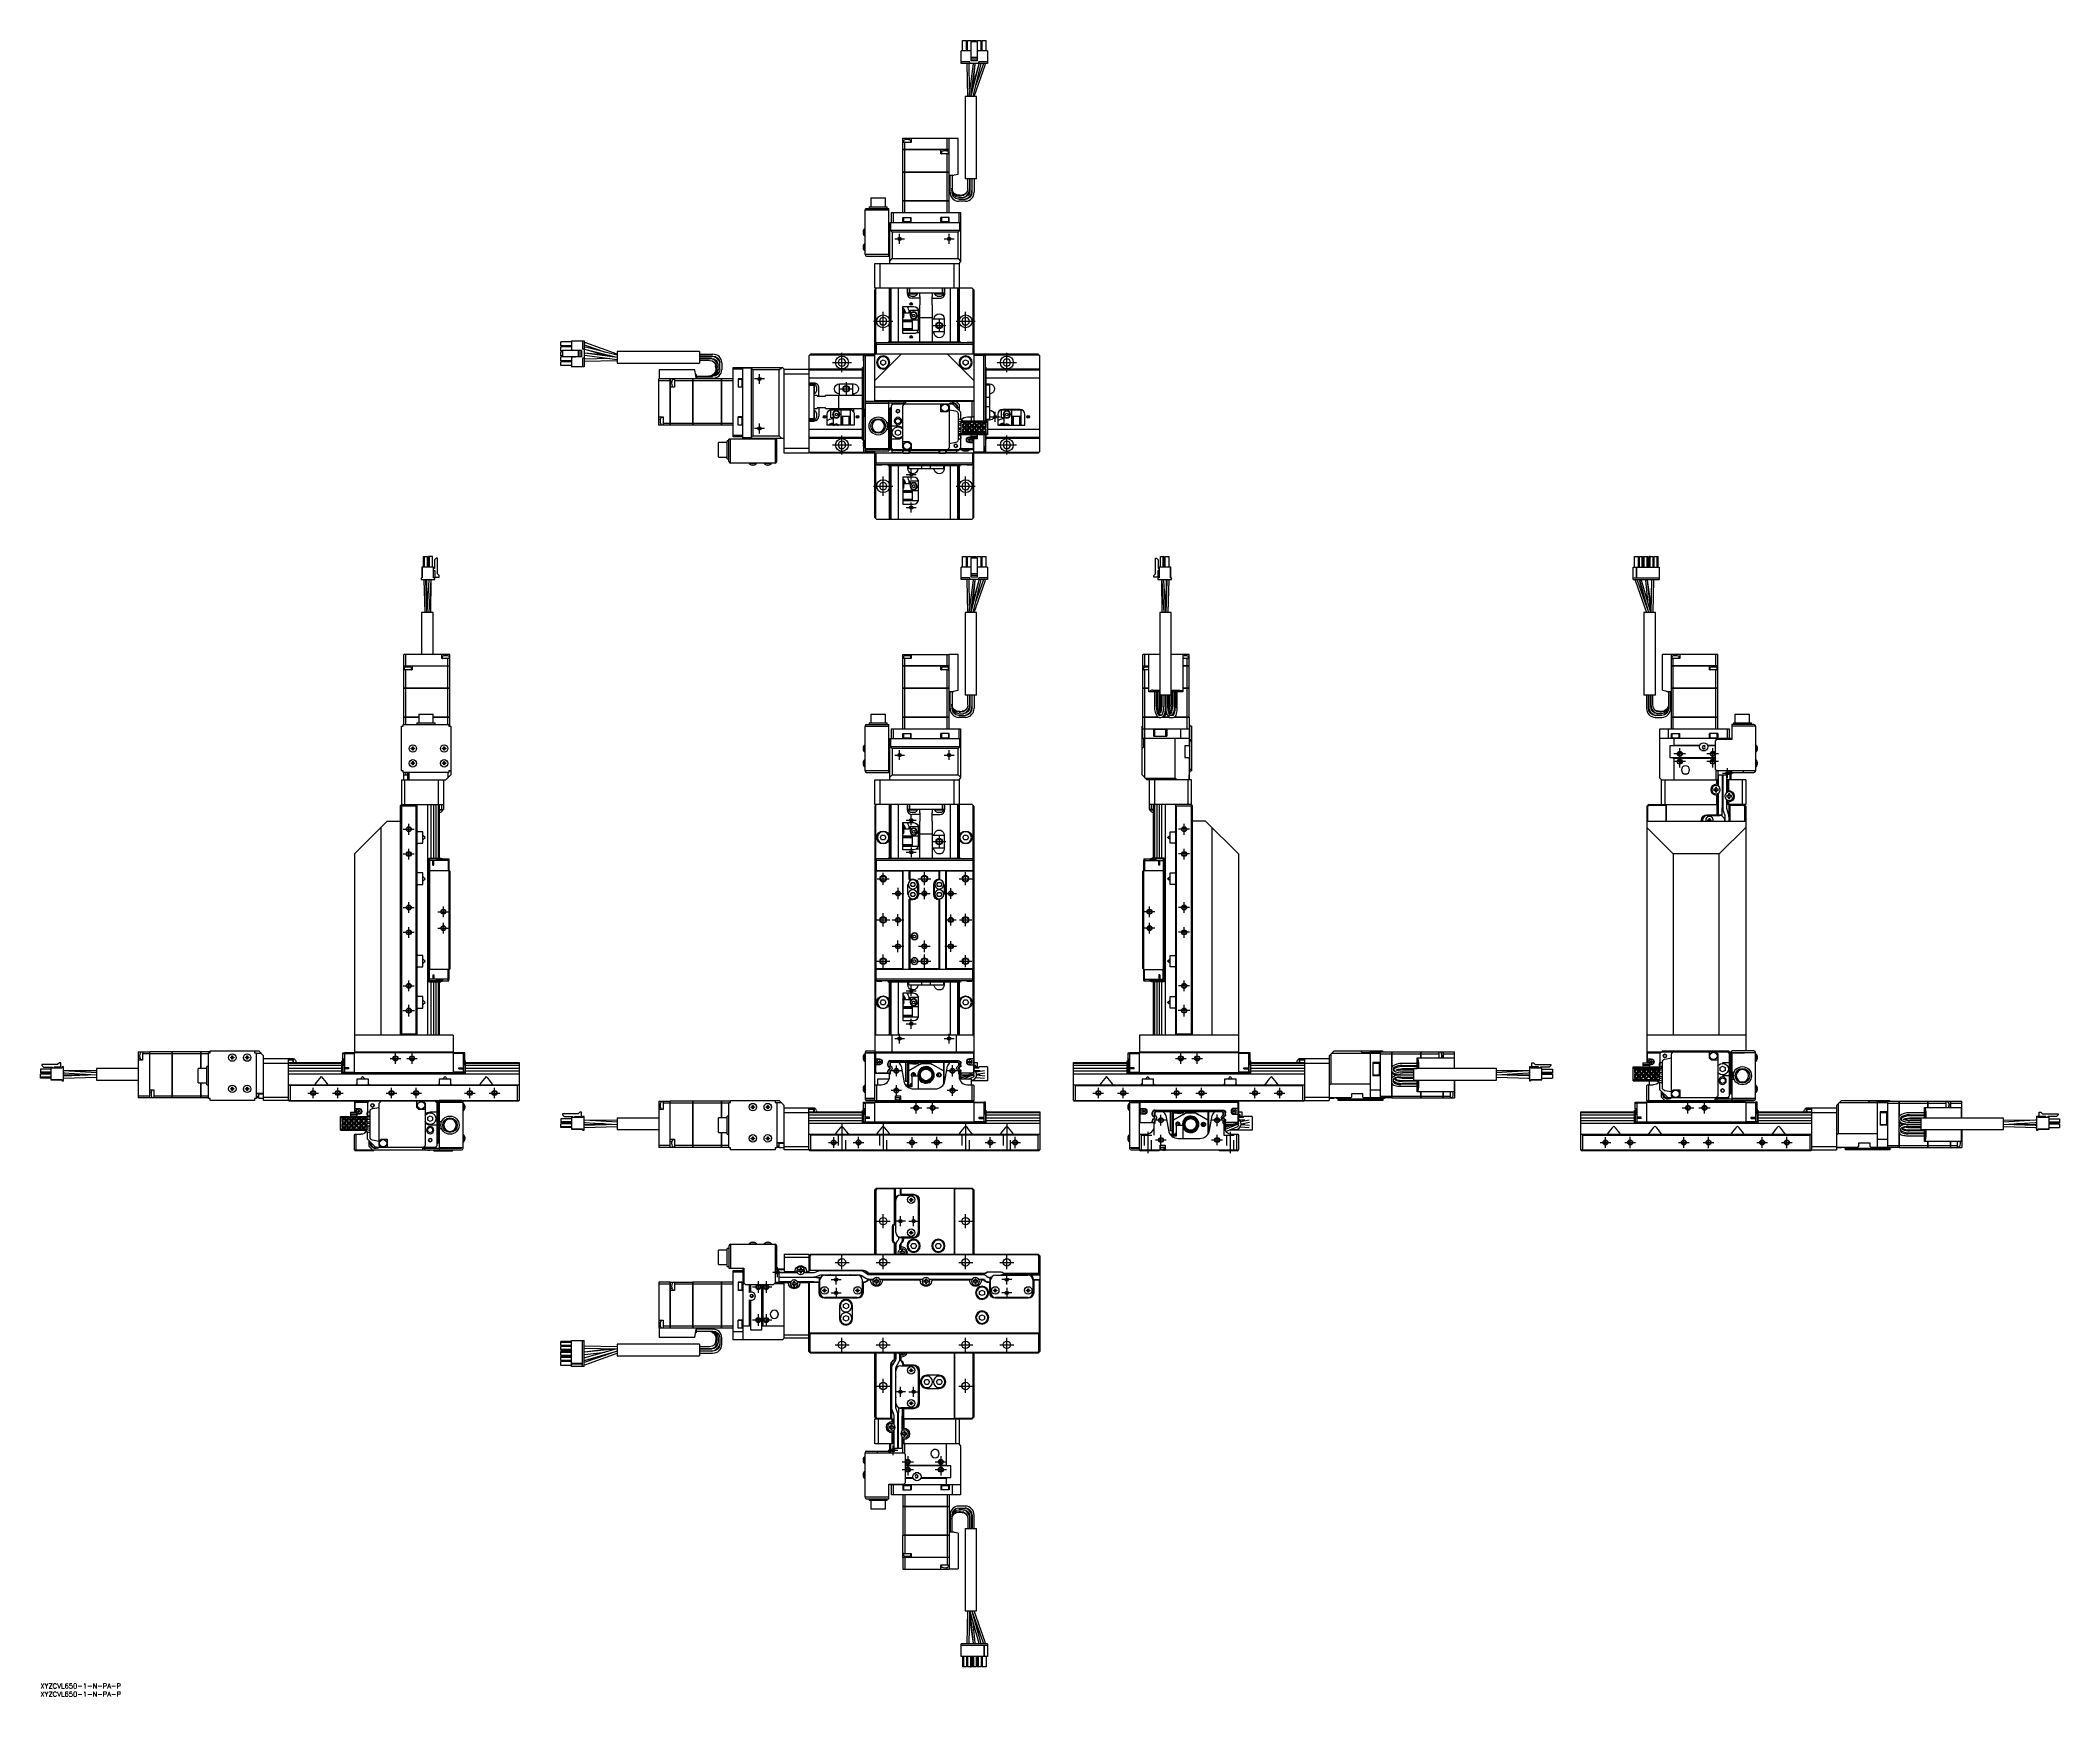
# Model space of a CAD drawing. Extents: x 0 to 1225, y -8 to 997.
import ezdxf

# ---------------------------------------------------------------- set-up
doc = ezdxf.new("R2010")
doc.units = 0
doc.header["$LTSCALE"] = 0.5
doc.linetypes.add('CENTER', pattern=[50.8, 31.75, -6.35, 6.35, -6.35])
doc.linetypes.add('DASHED', pattern=[19.05, 12.7, -6.35])
for name, color, linetype in [('MSM_CENTER', 1, 'CENTER'), ('MSM_CONTINUOUS', 7, 'CONTINUOUS'), ('MSM_DASHED', 4, 'DASHED'), ('MSM_NARROW', 5, 'CONTINUOUS'), ('MSM_PART_NUMBER', 7, 'CONTINUOUS')]:
    doc.layers.add(name, color=color, linetype=linetype)
doc.styles.get("Standard").update_dxf_attribs({"font": 'txt.shx', "height": 3, "bigfont": 'bigfont.shx'})

msp = doc.modelspace()

# ---------------------------------------------------------------- linework, layer by layer
at = {"layer": 'MSM_CENTER'}
for p, q in [((518.1, 876.2), (524.1, 876.2)), ((521.1, 873.2), (521.1, 879.2)), ((548.1, 876.2), (554.1, 876.2)), ((551.1, 873.2), (551.1, 879.2)), ((505.3, 826.2), (516.9, 826.2)), ((511.1, 820.4), (511.1, 832)), ((541.1, 823.7), (549.1, 823.7)), ((545.1, 827.7), (545.1, 819.7)), ((555.3, 826.2), (566.9, 826.2)), ((561.1, 820.4), (561.1, 832)), ((480.3, 801.2), (491.9, 801.2)), ((486.1, 795.4), (486.1, 807)), ((580.3, 801.2), (591.9, 801.2)), ((586.1, 795.4), (586.1, 807)), ((439.1, 791.2), (433.1, 791.2)), ((436.1, 788.2), (436.1, 794.2)), ((484.6, 785.2), (492.6, 785.2)), ((488.6, 789.2), (488.6, 781.2)), ((439.1, 761.2), (433.1, 761.2)), ((436.1, 758.2), (436.1, 764.2)), ((576.1, 768.2), (582.1, 768.2)), ((579.1, 765.2), (579.1, 771.2)), ((480.3, 751.2), (491.9, 751.2)), ((486.1, 745.4), (486.1, 757)), ((580.3, 751.2), (591.9, 751.2)), ((586.1, 745.4), (586.1, 757)), ((528.1, 730.2), (528.1, 736.2)), ((505.3, 726.2), (516.9, 726.2)), ((511.1, 720.4), (511.1, 732)), ((525.1, 733.2), (531.1, 733.2)), ((555.3, 726.2), (566.9, 726.2)), ((561.1, 720.4), (561.1, 732)), ((525.1, 713.2), (531.1, 713.2)), ((528.1, 710.2), (528.1, 716.2)), ((521.1, 560.1), (521.1, 566.1)), ((551.1, 560.1), (551.1, 566.1)), ((997.7, 563.8), (990.7, 563.8)), ((994.2, 555.6), (994.2, 567.3)), ((1017.7, 563.8), (1010.7, 563.8)), ((1014.2, 555.6), (1014.2, 567.3)), ((518.1, 563.1), (524.1, 563.1)), ((548.1, 563.1), (554.1, 563.1)), ((997.7, 559.1), (990.7, 559.1)), ((1017.7, 559.1), (1010.7, 559.1)), ((1020.2, 552.1), (1026.2, 552.1)), ((1023.2, 549.1), (1023.2, 555.1)), ((528.1, 520.6), (528.1, 526.6)), ((220.1, 518.1), (226.6, 518.1)), ((223.4, 514.8), (223.4, 521.3)), ((525.1, 523.6), (531.1, 523.6)), ((545.1, 514.6), (545.1, 506.6)), ((696.8, 518.1), (690.3, 518.1)), ((693.6, 514.8), (693.6, 521.3)), ((220.1, 503.1), (226.6, 503.1)), ((223.4, 499.8), (223.4, 506.3)), ((525.1, 504.1), (531.1, 504.1)), ((528.1, 507.1), (528.1, 501.1)), ((541.1, 510.6), (549.1, 510.6)), ((696.8, 503.1), (690.3, 503.1)), ((693.6, 499.8), (693.6, 506.3)), ((511.1, 484.4), (511.1, 491.7)), ((536.1, 484.1), (536.1, 492.1)), ((561.1, 484.1), (561.1, 492.1)), ((507.5, 488.1), (514.8, 488.1)), ((516.6, 479.1), (523.6, 479.1)), ((520.1, 482.6), (520.1, 475.6)), ((532.1, 488.1), (540.1, 488.1)), ((532.6, 479.1), (539.6, 479.1)), ((536.1, 475.6), (536.1, 482.6)), ((548.6, 479.1), (555.6, 479.1)), ((552.1, 475.8), (552.1, 482.3)), ((557.1, 488.1), (565.1, 488.1)), ((220.1, 470.6), (226.6, 470.6)), ((223.4, 467.3), (223.4, 473.8)), ((241.1, 468.1), (247.6, 468.1)), ((244.4, 464.8), (244.4, 471.3)), ((511.1, 459.1), (511.1, 467.1)), ((520.1, 459.6), (520.1, 466.6)), ((552.1, 459.8), (552.1, 466.3)), ((561.1, 459.4), (561.1, 466.7)), ((675.8, 468.1), (669.3, 468.1)), ((672.6, 464.8), (672.6, 471.3)), ((696.8, 470.6), (690.3, 470.6)), ((693.6, 467.3), (693.6, 473.8)), ((220.1, 455.6), (226.6, 455.6)), ((223.4, 452.3), (223.4, 458.8)), ((241.1, 458.1), (247.6, 458.1)), ((244.4, 454.8), (244.4, 461.3)), ((507.1, 463.1), (515.1, 463.1)), ((516.6, 463.1), (523.6, 463.1)), ((548.9, 463.1), (555.4, 463.1)), ((557.5, 463.1), (564.8, 463.1)), ((675.8, 458.1), (669.3, 458.1)), ((672.6, 454.8), (672.6, 461.3)), ((696.8, 455.6), (690.3, 455.6)), ((693.6, 452.3), (693.6, 458.8)), ((511.1, 434.1), (511.1, 442.1)), ((516.6, 447.1), (523.6, 447.1)), ((520.1, 443.6), (520.1, 450.6)), ((532.6, 447.1), (539.6, 447.1)), ((536.1, 443.6), (536.1, 450.6)), ((536.1, 434.1), (536.1, 442.1)), ((548.6, 447.1), (555.6, 447.1)), ((552.1, 443.8), (552.1, 450.3)), ((561.1, 434.4), (561.1, 441.7)), ((507.1, 438.1), (515.1, 438.1)), ((532.1, 438.1), (540.1, 438.1)), ((557.5, 438.1), (564.8, 438.1)), ((220.1, 423.1), (226.6, 423.1)), ((223.4, 419.8), (223.4, 426.3)), ((525.1, 420.1), (531.1, 420.1)), ((528.1, 417.1), (528.1, 423.1)), ((696.8, 423.1), (690.3, 423.1)), ((693.6, 419.8), (693.6, 426.3)), ((219.9, 408.1), (226.9, 408.1)), ((223.4, 404.6), (223.4, 411.6)), ((697.1, 408.1), (690.1, 408.1)), ((693.6, 404.6), (693.6, 411.6)), ((521.1, 388.1), (521.1, 394.1)), ((525.1, 400.1), (531.1, 400.1)), ((528.1, 397.1), (528.1, 403.1)), ((551.1, 388.1), (551.1, 394.1)), ((215.4, 375.9), (215.4, 382.3)), ((225.4, 375.9), (225.4, 382.3)), ((518.1, 391.1), (524.1, 391.1)), ((548.1, 391.1), (554.1, 391.1)), ((691.6, 375.9), (691.6, 382.3)), ((701.6, 375.9), (701.6, 382.3)), ((212.2, 379.1), (218.6, 379.1)), ((222.2, 379.1), (228.6, 379.1)), ((522.3, 371.6), (515.9, 371.6)), ((519.1, 368.4), (519.1, 374.8)), ((556.6, 371.6), (549.6, 371.6)), ((553.1, 368.1), (553.1, 375.1)), ((688.3, 379.1), (694.8, 379.1)), ((698.3, 379.1), (704.8, 379.1)), ((162.2, 358.1), (168.6, 358.1)), ((165.4, 354.9), (165.4, 361.3)), ((177.2, 358.1), (183.6, 358.1)), ((180.4, 354.9), (180.4, 361.3)), ((209.7, 358.1), (216.1, 358.1)), ((212.9, 354.9), (212.9, 361.3)), ((224.7, 358.1), (231.1, 358.1)), ((227.9, 354.9), (227.9, 361.3)), ((257.2, 358.1), (263.6, 358.1)), ((260.4, 354.9), (260.4, 361.3)), ((272.2, 358.1), (278.6, 358.1)), ((275.4, 354.9), (275.4, 361.3)), ((522.3, 359.6), (515.9, 359.6)), ((519.1, 356.4), (519.1, 362.8)), ((556.3, 359.6), (549.9, 359.6)), ((553.1, 356.4), (553.1, 362.8)), ((638.3, 358.1), (644.8, 358.1)), ((641.6, 354.9), (641.6, 361.3)), ((653.3, 358.1), (659.8, 358.1)), ((656.6, 354.9), (656.6, 361.3)), ((685.8, 358.1), (692.3, 358.1)), ((689.1, 354.9), (689.1, 361.3)), ((700.8, 358.1), (707.3, 358.1)), ((704.1, 354.9), (704.1, 361.3)), ((733.3, 358.1), (739.8, 358.1)), ((736.6, 354.9), (736.6, 361.3)), ((748.3, 358.1), (754.8, 358.1)), ((751.6, 354.9), (751.6, 361.3)), ((527.6, 349.1), (534.6, 349.1)), ((531.1, 345.6), (531.1, 352.6)), ((537.6, 349.1), (544.6, 349.1)), ((541.1, 345.6), (541.1, 352.6)), ((679.6, 338.4), (679.6, 344.8)), ((713.6, 338.1), (713.6, 345.1)), ((995.7, 349.1), (1002.7, 349.1)), ((999.2, 345.6), (999.2, 352.6)), ((1005.7, 349.1), (1012.7, 349.1)), ((1009.2, 345.6), (1009.2, 352.6)), ((481.1, 324.9), (481.1, 331.3)), ((486.1, 339.6), (486.1, 321.1)), ((496.1, 324.6), (496.1, 331.6)), ((511.1, 339.6), (511.1, 321.1)), ((528.6, 324.9), (528.6, 331.3)), ((543.6, 324.6), (543.6, 331.6)), ((561.1, 339.6), (561.1, 321.1)), ((576.1, 324.9), (576.1, 331.3)), ((586.1, 339.6), (586.1, 321.1)), ((591.1, 324.6), (591.1, 331.6)), ((671.6, 334.6), (671.6, 321.6)), ((682.8, 341.6), (676.3, 341.6)), ((679.6, 326.4), (679.6, 332.8)), ((717.1, 341.6), (710.1, 341.6)), ((713.6, 326.4), (713.6, 332.8)), ((721.6, 334.6), (721.6, 321.6)), ((949.2, 324.9), (949.2, 331.3)), ((964.2, 324.6), (964.2, 331.6)), ((996.7, 324.9), (996.7, 331.3)), ((1011.7, 324.6), (1011.7, 331.6)), ((1044.2, 324.9), (1044.2, 331.3)), ((1059.2, 324.6), (1059.2, 331.6)), ((477.9, 328.1), (484.3, 328.1)), ((492.9, 328.1), (499.3, 328.1)), ((525.4, 328.1), (531.8, 328.1)), ((540.4, 328.1), (546.8, 328.1)), ((572.9, 328.1), (579.3, 328.1)), ((587.9, 328.1), (594.3, 328.1)), ((682.8, 329.6), (676.3, 329.6)), ((716.8, 329.6), (710.3, 329.6)), ((945.9, 328.1), (952.4, 328.1)), ((960.9, 328.1), (967.4, 328.1)), ((993.4, 328.1), (999.9, 328.1)), ((1008.4, 328.1), (1014.9, 328.1)), ((1040.9, 328.1), (1047.4, 328.1)), ((1055.9, 328.1), (1062.4, 328.1)), ((511.1, 276.2), (511.1, 284.7)), ((521.6, 277.4), (521.6, 283.4)), ((529.6, 277.4), (529.6, 283.4)), ((561.1, 276.2), (561.1, 284.7)), ((506.9, 280.4), (515.4, 280.4)), ((524.6, 280.4), (518.6, 280.4)), ((526.6, 280.4), (532.6, 280.4)), ((556.9, 280.4), (565.4, 280.4)), ((486.1, 251.2), (486.1, 259.7)), ((511.1, 251.2), (511.1, 259.7)), ((561.1, 251.2), (561.1, 259.7)), ((586.1, 251.2), (586.1, 259.7)), ((444.1, 249.4), (450.1, 249.4)), ((447.1, 246.4), (447.1, 252.4)), ((481.9, 255.4), (490.4, 255.4)), ((482.6, 241.9), (482.6, 247.9)), ((506.9, 255.4), (515.4, 255.4)), ((556.9, 255.4), (565.4, 255.4)), ((581.9, 255.4), (590.4, 255.4)), ((586.1, 241.9), (586.1, 247.9)), ((443.6, 240.4), (431.9, 240.4)), ((435.4, 243.9), (435.4, 236.9)), ((440.1, 243.9), (440.1, 236.9)), ((479.6, 244.9), (485.6, 244.9)), ((479.6, 236.9), (485.6, 236.9)), ((482.6, 239.9), (482.6, 233.9)), ((589.1, 244.9), (583.1, 244.9)), ((589.1, 236.9), (583.1, 236.9)), ((586.1, 239.9), (586.1, 233.9)), ((435.4, 223.9), (435.4, 216.9)), ((440.1, 223.9), (440.1, 216.9)), ((443.6, 220.4), (431.9, 220.4)), ((486.1, 201.2), (486.1, 209.7)), ((511.1, 201.2), (511.1, 209.7)), ((561.1, 201.2), (561.1, 209.7)), ((586.1, 201.2), (586.1, 209.7)), ((481.9, 205.4), (490.4, 205.4)), ((506.9, 205.4), (515.4, 205.4)), ((556.9, 205.4), (565.4, 205.4)), ((581.9, 205.4), (590.4, 205.4)), ((511.1, 176.2), (511.1, 184.7)), ((561.1, 176.2), (561.1, 184.7)), ((506.9, 180.4), (515.4, 180.4)), ((524.6, 176.9), (518.6, 176.9)), ((521.6, 173.9), (521.6, 179.9)), ((526.6, 176.9), (532.6, 176.9)), ((529.6, 173.9), (529.6, 179.9)), ((556.9, 180.4), (565.4, 180.4)), ((514.1, 141.4), (520.1, 141.4)), ((517.1, 138.4), (517.1, 144.4)), ((526.1, 137.9), (526.1, 126.2)), ((546.1, 137.9), (546.1, 126.2)), ((522.6, 134.4), (529.6, 134.4)), ((522.6, 129.7), (529.6, 129.7)), ((542.6, 134.4), (549.6, 134.4)), ((542.6, 129.7), (549.6, 129.7))]:
    msp.add_line(p, q, dxfattribs=at)
at = {"layer": 'MSM_CONTINUOUS'}
for p, q in [((559.2, 990.2), (559.2, 996.6)), ((559.2, 996.6), (561.6, 996.6)), ((561.6, 990.2), (561.6, 996.6)), ((562.2, 990.2), (562.2, 996.6)), ((562.2, 996.6), (564.6, 996.6)), ((564.5, 984.1), (564.5, 995.7)), ((568.4, 995.7), (564.5, 995.7)), ((564.6, 995.7), (564.6, 996.6)), ((565.2, 995.7), (565.2, 996.6)), ((565.2, 996.6), (567.6, 996.6)), ((567.6, 995.7), (567.6, 996.6)), ((568.2, 995.7), (568.2, 996.6)), ((568.2, 996.6), (570.6, 996.6)), ((568.4, 984.1), (568.4, 995.7)), ((570.6, 990.2), (570.6, 996.6)), ((571.2, 996.6), (573.6, 996.6)), ((571.2, 990.2), (571.2, 996.6)), ((573.6, 990.2), (573.6, 996.6)), ((558.5, 982.6), (558.5, 990.2)), ((564.5, 990.2), (558.5, 990.2)), ((563.7, 983.6), (558.5, 983.6)), ((574.4, 982.6), (558.5, 982.6)), ((561.9, 982.6), (561.9, 982.5)), ((561.9, 982.6), (561.9, 982.4)), ((561.9, 982.5), (562.3, 962.6)), ((565.6, 982.3), (563, 962.6)), ((563.2, 982.4), (563.2, 982.6)), ((563.5, 966.9), (563.2, 982.4)), ((563.7, 982.6), (563.7, 983.6)), ((564.5, 989.3), (564.2, 989.3)), ((564.2, 988.1), (564.5, 988.1)), ((564.3, 962.6), (566.9, 982.2)), ((569.2, 982.1), (564.3, 962.8)), ((568.4, 986.1), (564.5, 986.1)), ((568.4, 985.1), (564.5, 985.1)), ((568.4, 984.1), (564.5, 984.1)), ((565.4, 967), (566.9, 982.2)), ((565.6, 982.6), (565.6, 982.3)), ((569.1, 982.1), (565.6, 969.8)), ((565.6, 962.6), (570.4, 981.8)), ((566.2, 962.6), (573, 981.5)), ((566.9, 982.2), (566.9, 982.6)), ((566.9, 982.2), (566.9, 982.6)), ((571.8, 982), (567.3, 969.5)), ((574.4, 990.2), (568.4, 990.2)), ((568.6, 989.3), (568.4, 989.3)), ((568.4, 988.1), (568.6, 988.1)), ((569.3, 982.6), (569.1, 982.1)), ((574.4, 983.6), (569.2, 983.6)), ((569.2, 982.6), (569.2, 983.6)), ((569.3, 982.6), (569.2, 982.1)), ((570.4, 981.8), (570.6, 982.6)), ((571.9, 982.6), (571.8, 982)), ((573, 981.5), (573.2, 982.6)), ((573, 981.5), (573.2, 982.6)), ((574.4, 990.2), (574.4, 982.6)), ((567.8, 962.6), (560.8, 962.6)), ((560.8, 962.6), (560.8, 912.6)), ((567.8, 912.6), (567.8, 962.6)), ((523.1, 930.3), (523.1, 937.2)), ((523.1, 937.2), (551.1, 937.2)), ((528.1, 934.7), (523.1, 934.7)), ((523.4, 935.7), (523.4, 934.9)), ((524.3, 930.3), (524.3, 934.7)), ((526.9, 937.2), (526.9, 936.2)), ((527.8, 934.9), (527.8, 935.7)), ((528.1, 937.2), (528.1, 934.7)), ((550, 930.3), (550, 937.2)), ((551.1, 899.2), (551.1, 937.2)), ((556.6, 937.1), (551.1, 937.1)), ((556.6, 915.4), (556.6, 937.1)), ((523.1, 916.7), (523.1, 930.3)), ((551.1, 930.3), (523.1, 930.3)), ((523.1, 930.3), (551.1, 930.3)), ((523.1, 930.3), (523.1, 930.3)), ((524.3, 916.7), (524.3, 930.3)), ((524.3, 930.3), (524.3, 930.3)), ((546.1, 927.8), (546.1, 930.3)), ((551.1, 927.8), (546.1, 927.8)), ((546.4, 928.8), (546.4, 928)), ((549.9, 930.3), (549.9, 929.3)), ((550, 930.3), (550, 930.3)), ((550, 916.7), (550, 927.8)), ((550.8, 928), (550.8, 928.8)), ((551.1, 930.3), (551.1, 930.3)), ((523.1, 899.2), (523.1, 916.7)), ((551.1, 916.7), (523.1, 916.7)), ((523.1, 916.7), (551.1, 916.7)), ((523.1, 916.7), (523.1, 916.7)), ((524.3, 899.2), (524.3, 916.7)), ((524.3, 916.7), (524.3, 916.7)), ((550, 899.2), (550, 916.7)), ((550, 916.7), (550, 916.7)), ((551.1, 916.7), (551.1, 916.7)), ((553.9, 914.6), (551.1, 914.6)), ((551.7, 914.6), (556.6, 915.4)), ((551.7, 904.6), (551.7, 914.6)), ((552.9, 914.6), (552.9, 904.6)), ((552.9, 907.1), (552.9, 906.8)), ((553.9, 914.6), (553.9, 915)), ((567.8, 912.6), (560.8, 912.6)), ((562.4, 906.6), (562.4, 912.6)), ((563.6, 912.6), (563.6, 905.6)), ((563.7, 905.6), (563.7, 912.6)), ((564.9, 912.6), (564.9, 905.6)), ((565, 904.6), (565, 912.6)), ((566.2, 912.6), (566.2, 904.6)), ((501.1, 894.7), (514.6, 894.7)), ((502.6, 895.7), (513.6, 895.7)), ((502.6, 895.7), (502.6, 894.7)), ((503.7, 901), (512.5, 901)), ((503.7, 901), (503.7, 895.7)), ((512.5, 895.7), (512.5, 901)), ((513.6, 894.7), (513.6, 895.7)), ((514.6, 865.7), (514.6, 894.7)), ((523.1, 899.2), (551.1, 899.2)), ((523.1, 892.2), (523.1, 899.2)), ((551.1, 899.2), (523.1, 899.2)), ((523.1, 899.2), (523.1, 899.2)), ((524.3, 892.2), (524.3, 899.2)), ((524.3, 899.2), (524.3, 899.2)), ((550, 892.2), (550, 899.2)), ((550, 899.2), (550, 899.2)), ((551.1, 892.2), (551.1, 899.2)), ((551.1, 899.2), (551.1, 899.2)), ((556.9, 900.2), (561, 900.2)), ((561, 899), (556.9, 899)), ((557, 901.2), (559.5, 901.2)), ((557.2, 902.2), (558, 902.2)), ((557.6, 902.7), (559, 902.8)), ((561, 900.2), (560.9, 900.2)), ((563.5, 904.9), (563.7, 906.1)), ((563.6, 905.6), (563.5, 904.9)), ((563.5, 904.9), (563.5, 904.8)), ((563.5, 904.8), (563.5, 904.9)), ((499.9, 877.9), (499.9, 882.4)), ((500.1, 882.4), (499.9, 882.4)), ((500.1, 866.7), (500.1, 893.7)), ((500.1, 893.7), (514.6, 893.7)), ((514.6, 885.7), (515.1, 885.7)), ((514.6, 882.7), (515.1, 882.7)), ((515.1, 861.2), (515.1, 886.2)), ((515.1, 886.2), (558.1, 886.2)), ((515.6, 886.2), (515.6, 881.2)), ((516.1, 886.2), (516.1, 892.2)), ((516.1, 892.2), (558.1, 892.2)), ((517.1, 892.2), (517.1, 886.2)), ((523.1, 889.2), (528.1, 889.2)), ((523.1, 886.2), (523.1, 889.2)), ((523.4, 889.2), (523.4, 886.7)), ((523.4, 886.7), (527.9, 886.7)), ((527.9, 886.7), (527.9, 889.2)), ((528.1, 886.2), (528.1, 889.2)), ((551.1, 889.2), (546.1, 889.2)), ((546.1, 886.2), (546.1, 889.2)), ((546.4, 889.2), (546.4, 886.7)), ((546.4, 886.7), (550.9, 886.7)), ((550.9, 886.7), (550.9, 889.2)), ((551.1, 886.2), (551.1, 889.2)), ((557.1, 886.2), (557.1, 892.2)), ((557.6, 881.2), (557.6, 886.2)), ((558.1, 892.2), (558.1, 862.2)), ((498.9, 880.4), (499.1, 880.4)), ((499.1, 880), (498.9, 880)), ((498.9, 871.4), (499.1, 871.4)), ((499.1, 871), (498.9, 871)), ((499.1, 881.2), (499.1, 881.2)), ((499.1, 880.4), (499.1, 880)), ((499.1, 879.2), (499.1, 879.2)), ((499.1, 872.2), (499.1, 872.2)), ((499.1, 871.4), (499.1, 871)), ((499.1, 870.2), (499.1, 870.2)), ((499.9, 877.9), (500.1, 877.9)), ((499.9, 868.9), (499.9, 873.4)), ((500.1, 873.4), (499.9, 873.4)), ((514.6, 880.2), (515.1, 880.2)), ((514.6, 877.7), (515.1, 877.7)), ((514.6, 873.7), (515.1, 873.7)), ((514.6, 871.2), (515.1, 871.2)), ((515.6, 881.2), (516.6, 880.2)), ((557.6, 881.2), (515.6, 881.2)), ((556.6, 880.2), (516.6, 880.2)), ((516.6, 880.2), (516.6, 864.2)), ((556.6, 880.2), (557.6, 881.2)), ((556.6, 864.2), (556.6, 880.2)), ((499.9, 868.9), (500.1, 868.9)), ((515.1, 866.7), (500.1, 866.7)), ((501.1, 865.7), (514.6, 865.7)), ((506.1, 846.2), (506.1, 861.2)), ((506.1, 861.2), (557.1, 861.2)), ((509.1, 861.2), (509.1, 846.2)), ((514.6, 868.7), (515.1, 868.7)), ((515.1, 862.7), (516.6, 864.2)), ((516.6, 864.2), (556.6, 864.2)), ((554.1, 846.2), (554.1, 861.2)), ((556.6, 864.2), (558.1, 862.7)), ((557.1, 861.2), (558.1, 862.2)), ((557.1, 861.2), (557.1, 846.2)), ((565.1, 846.2), (506.1, 846.2)), ((507.1, 846.2), (506.1, 845.2)), ((506.1, 777.7), (506.1, 845.2)), ((506.6, 813.2), (506.6, 845.7)), ((515, 813.7), (515, 846.2)), ((515.3, 813.7), (515.3, 846.2)), ((515.8, 846.2), (515.8, 813.7)), ((520.4, 813.7), (520.4, 846.2)), ((525.6, 846.2), (525.6, 843.2)), ((526.1, 843.2), (526.1, 846.2)), ((527.1, 846.2), (527.1, 843.2)), ((547.1, 843.2), (547.1, 846.2)), ((548.1, 846.2), (548.1, 843.2)), ((548.6, 843.2), (548.6, 846.2)), ((551.8, 846.2), (551.8, 813.7)), ((556.4, 813.7), (556.4, 846.2)), ((556.9, 846.2), (556.9, 813.7)), ((557.2, 846.2), (557.2, 813.7)), ((566.1, 845.2), (565.1, 846.2)), ((565.6, 813.2), (565.6, 845.7)), ((566.1, 845.2), (566.1, 765.6)), ((523, 835.2), (529.6, 835.2)), ((523, 818.7), (523, 835.2)), ((523, 834.4), (523.5, 833.9)), ((523, 832.9), (523.6, 832.9)), ((523.6, 832.9), (523.6, 831.4)), ((548.1, 843.2), (526.1, 843.2)), ((526.3, 843.2), (526.3, 842.9)), ((526.3, 842.9), (532, 842.9)), ((527.6, 831.4), (527.6, 832.9)), ((527.6, 832.9), (532.3, 832.9)), ((527.8, 841.5), (530.4, 841.5)), ((533.6, 840.2), (528.6, 840.2)), ((532, 842.9), (532, 843.2)), ((532.3, 832.9), (532.3, 820.9)), ((532.4, 833.3), (532.4, 820.6)), ((533.1, 843.2), (533.1, 841.2)), ((533.6, 841.2), (533.1, 841.2)), ((533.1, 836.2), (533.6, 836.2)), ((533.1, 836.2), (533.1, 813.7)), ((533.6, 836.2), (533.6, 841.2)), ((541.1, 841.2), (540.6, 841.2)), ((540.6, 841.2), (540.6, 836.2)), ((540.6, 840.2), (545.6, 840.2)), ((540.6, 836.2), (541.1, 836.2)), ((541.1, 841.2), (541.1, 843.2)), ((541.1, 813.7), (541.1, 836.2)), ((542.3, 843.2), (542.3, 842.9)), ((542.3, 842.9), (548, 842.9)), ((543.8, 841.5), (546.4, 841.5)), ((548, 842.9), (548, 843.2)), ((532.3, 826.9), (523, 826.9)), ((523, 826.4), (528.6, 826.4)), ((528.6, 825.9), (523, 825.9)), ((523, 821.9), (528.6, 821.9)), ((528.6, 821.4), (523, 821.4)), ((523, 820.9), (532.3, 820.9)), ((523.6, 831.4), (527.6, 831.4)), ((524.4, 831.9), (524.4, 831.4)), ((526.9, 831.4), (526.9, 831.9)), ((528.6, 826.9), (528.6, 820.9)), ((528.7, 829.7), (529.2, 830.4)), ((529.2, 828.9), (528.7, 829.7)), ((529.2, 830.4), (530, 830.4)), ((530, 828.9), (529.2, 828.9)), ((529.5, 831.9), (529.5, 831.6)), ((529.6, 831.6), (529.6, 831.9)), ((529.6, 831.9), (529.6, 831.6)), ((530, 830.4), (530.5, 829.7)), ((530.5, 829.7), (530, 828.9)), ((532.6, 821.7), (532.6, 832.2)), ((532.6, 828.2), (533.1, 827.7)), ((541.1, 828.2), (533.1, 828.2)), ((541.1, 827.7), (548.1, 827.7)), ((548.1, 827.7), (548.1, 819.2)), ((315.7, 811.3), (315.7, 813.7)), ((322.1, 813.7), (315.7, 813.7)), ((322.1, 811.3), (315.7, 811.3)), ((322.1, 810.7), (315.7, 810.7)), ((315.7, 808.3), (315.7, 810.7)), ((316.6, 808.3), (315.7, 808.3)), ((316.6, 808.4), (316.6, 804.6)), ((328.2, 808.4), (316.6, 808.4)), ((322.1, 814.4), (322.1, 808.4)), ((322.1, 814.4), (329.7, 814.4)), ((323, 808.7), (323, 808.4)), ((324.2, 808.4), (324.2, 808.7)), ((326.1, 808.4), (326.1, 804.6)), ((327.2, 808.4), (327.2, 804.6)), ((328.2, 808.4), (328.2, 804.6)), ((328.7, 814.4), (328.7, 809.2)), ((329.7, 809.2), (328.7, 809.2)), ((329.7, 814.4), (329.7, 798.6)), ((330.7, 813.1), (329.7, 813.3)), ((330.7, 813), (329.7, 813.3)), ((329.7, 812), (330.3, 811.8)), ((330.5, 810.5), (329.7, 810.6)), ((329.7, 809.3), (330.2, 809.2)), ((329.7, 809.3), (330.2, 809.2)), ((330.2, 809.2), (342.5, 805.7)), ((330.2, 809.2), (349.5, 804.4)), ((330.3, 811.8), (342.8, 807.4)), ((349.7, 805.6), (330.5, 810.5)), ((349.7, 806.3), (330.7, 813.1)), ((506.3, 812.2), (506.3, 806.2)), ((565.9, 812.2), (506.3, 812.2)), ((506.4, 813.2), (506.4, 812.2)), ((565.9, 813.2), (506.4, 813.2)), ((506.8, 812.2), (506.8, 806.2)), ((506.9, 813.2), (506.9, 812.2)), ((510.3, 813.2), (507.3, 813.2)), ((507.3, 813.2), (507.3, 813.2)), ((510.3, 813.2), (510.3, 813.2)), ((513.9, 813.2), (514.2, 813.7)), ((514.2, 813.7), (558, 813.7)), ((529.6, 818.7), (523, 818.7)), ((533.1, 819.2), (531.3, 819.2)), ((548.1, 819.7), (541.1, 819.7)), ((542.1, 819.2), (541.1, 819.2)), ((558.3, 813.2), (558, 813.7)), ((564.9, 813.3), (561.9, 813.3)), ((561.9, 813.3), (561.9, 813.2)), ((564.9, 813.2), (564.9, 813.3)), ((565.4, 813.2), (565.4, 812.2)), ((565.4, 812.2), (565.4, 806.2)), ((565.9, 813.2), (565.9, 812.2)), ((565.9, 812.2), (565.9, 806.2)), ((315.7, 805.3), (315.7, 807.7)), ((316.6, 807.7), (315.7, 807.7)), ((316.6, 805.3), (315.7, 805.3)), ((316.6, 804.7), (315.7, 804.7)), ((315.7, 802.3), (315.7, 804.7)), ((322.1, 802.3), (315.7, 802.3)), ((315.7, 799.3), (315.7, 801.7)), ((322.1, 801.7), (315.7, 801.7)), ((322.1, 799.3), (315.7, 799.3)), ((328.2, 804.6), (316.6, 804.6)), ((322.1, 804.6), (322.1, 798.6)), ((329.7, 798.6), (322.1, 798.6)), ((323, 804.6), (323, 804.3)), ((324.2, 804.3), (324.2, 804.6)), ((328.7, 803.8), (328.7, 798.6)), ((329.7, 803.8), (328.7, 803.8)), ((330.1, 806.9), (329.7, 807)), ((330.1, 806.9), (329.7, 807)), ((329.7, 805.7), (330, 805.6)), ((329.9, 803.3), (329.7, 803.3)), ((329.7, 802), (329.8, 802)), ((329.7, 802), (329.9, 802)), ((329.8, 802), (349.7, 802.4)), ((345.4, 803.6), (329.9, 803.3)), ((330, 805.6), (349.7, 803)), ((345.3, 805.4), (330.1, 806.9)), ((349.7, 804.3), (330.1, 806.9)), ((349.7, 807.8), (349.7, 800.8)), ((399.7, 807.8), (349.7, 807.8)), ((349.7, 800.8), (399.7, 800.8)), ((375.2, 796.7), (375.2, 791.2)), ((396.8, 796.7), (375.2, 796.7)), ((397.7, 791.8), (396.8, 796.7)), ((399.7, 807.8), (399.7, 800.8)), ((399.7, 806.2), (407.7, 806.2)), ((407.7, 805), (399.7, 805)), ((399.7, 804.9), (406.7, 804.9)), ((406.7, 803.7), (399.7, 803.7)), ((399.7, 803.6), (406.7, 803.6)), ((405.7, 802.4), (399.7, 802.4)), ((407.4, 803.6), (406.2, 803.7)), ((406.7, 803.6), (407.4, 803.6)), ((407.4, 803.6), (407.4, 803.6)), ((407.4, 803.6), (407.4, 803.6)), ((409.6, 797.7), (409.5, 799.1)), ((410.1, 797.2), (410.1, 798.1)), ((411.1, 797.1), (411.1, 799.6)), ((412.1, 796.9), (412.1, 801)), ((412.1, 801), (412.1, 801)), ((413.3, 801), (413.3, 796.9)), ((420.1, 798.2), (450.1, 798.2)), ((420.1, 756.2), (420.1, 798.2)), ((426.1, 797.2), (420.1, 797.2)), ((426.1, 755.2), (426.1, 798.2)), ((431.1, 797.7), (426.1, 797.7)), ((431.1, 797.7), (431.1, 755.7)), ((432.1, 796.7), (431.1, 797.7)), ((448.1, 796.7), (432.1, 796.7)), ((432.1, 796.7), (432.1, 756.7)), ((448.1, 796.7), (449.6, 798.2)), ((448.1, 756.7), (448.1, 796.7)), ((451.1, 797.2), (450.1, 798.2)), ((451.1, 746.2), (451.1, 797.2)), ((451.1, 797.2), (466.1, 797.2)), ((466.6, 805.7), (466.1, 805.2)), ((466.1, 805.2), (466.1, 746.2)), ((466.1, 797.3), (498.6, 797.3)), ((466.1, 797), (498.6, 797)), ((498.6, 796.5), (466.1, 796.5)), ((467.1, 806.2), (466.6, 805.7)), ((499.1, 805.7), (466.6, 805.7)), ((605.1, 806.2), (467.1, 806.2)), ((499.1, 798.4), (498.6, 798.1)), ((498.6, 754.2), (498.6, 798.1)), ((499, 805), (499, 802)), ((499.1, 805), (499, 805)), ((499, 802), (499.1, 802)), ((499.1, 805.9), (499.1, 771.8)), ((499.1, 805.9), (500.1, 805.9)), ((499.1, 805.4), (500.1, 805.4)), ((500.1, 806), (500.1, 746.4)), ((500.1, 806), (506.1, 806)), ((500.1, 805.5), (506.1, 805.5)), ((506.1, 790.2), (522.1, 806.2)), ((509.6, 802), (511.1, 802.9)), ((509.6, 800.3), (509.6, 802)), ((511.1, 799.4), (509.6, 800.3)), ((511.1, 802.9), (512.6, 802)), ((512.6, 800.3), (511.1, 799.4)), ((512.6, 802), (512.6, 800.3)), ((550.1, 806.2), (566.1, 790.2)), ((559.6, 802), (561.1, 802.9)), ((559.6, 800.3), (559.6, 802)), ((561.1, 799.4), (559.6, 800.3)), ((561.1, 802.9), (562.6, 802)), ((562.6, 800.3), (561.1, 799.4)), ((562.6, 802), (562.6, 800.3)), ((572.1, 806), (566.1, 806)), ((572.1, 805.5), (566.1, 805.5)), ((572.1, 765.6), (572.1, 806)), ((573.1, 805.9), (572.1, 805.9)), ((573.1, 805.4), (572.1, 805.4)), ((573.1, 765.6), (573.1, 805.9)), ((605.6, 805.7), (573.1, 805.7)), ((573.2, 805), (573.1, 805)), ((573.1, 802), (573.2, 802)), ((573.1, 798.4), (573.6, 798.1)), ((573.2, 802), (573.2, 805)), ((573.6, 765.6), (573.6, 798.1)), ((573.6, 797.3), (606.1, 797.3)), ((573.6, 797), (606.1, 797)), ((606.1, 796.5), (573.6, 796.5)), ((606.1, 805.2), (605.1, 806.2)), ((606.1, 747.2), (606.1, 805.2)), ((413.1, 791.2), (375.1, 791.2)), ((375.1, 763.2), (375.1, 791.2)), ((382, 790), (375.1, 790)), ((382, 763.2), (382, 791.2)), ((382, 791.2), (382, 763.2)), ((382, 791.2), (382, 791.2)), ((382, 790), (382, 790)), ((382, 789.9), (382.9, 789.9)), ((384.5, 786.2), (382, 786.2)), ((384.3, 790.9), (383.5, 790.8)), ((383.5, 786.5), (384.3, 786.4)), ((384.5, 791.2), (384.5, 786.2)), ((395.6, 790), (384.5, 790)), ((395.6, 791.2), (395.6, 763.2)), ((395.6, 763.2), (395.6, 791.2)), ((395.6, 791.2), (395.6, 791.2)), ((413.1, 790), (395.6, 790)), ((395.6, 790), (395.6, 790)), ((397.7, 794), (397.3, 794)), ((397.7, 794), (397.7, 791.2)), ((397.7, 792.9), (407.7, 792.9)), ((407.7, 791.7), (397.7, 791.7)), ((420.1, 791.2), (413.1, 791.2)), ((413.1, 791.2), (413.1, 763.2)), ((413.1, 763.2), (413.1, 791.2)), ((413.1, 791.2), (413.1, 791.2)), ((420.1, 790), (413.1, 790)), ((413.1, 790), (413.1, 790)), ((426.1, 791.2), (423.1, 791.2)), ((423.1, 791.2), (423.1, 786.2)), ((425.6, 790.9), (423.1, 790.9)), ((423.1, 786.4), (425.6, 786.4)), ((426.1, 786.2), (423.1, 786.2)), ((425.6, 786.4), (425.6, 790.9)), ((466.1, 794.2), (451.1, 794.2)), ((466.1, 791.9), (498.6, 791.9)), ((469.1, 788.7), (466.1, 788.7)), ((466.1, 788.2), (469.1, 788.2)), ((469.1, 787.2), (466.1, 787.2)), ((469.1, 788.2), (469.1, 766.2)), ((469.4, 788), (469.1, 788)), ((469.4, 782.3), (469.4, 788)), ((470.8, 783.8), (470.8, 786.5)), ((472.1, 780.7), (472.1, 785.7)), ((484.6, 781.2), (484.6, 788.2)), ((484.6, 788.2), (493.1, 788.2)), ((492.6, 788.2), (492.6, 781.2)), ((566.1, 786.2), (506.1, 786.2)), ((573.6, 791.9), (606.1, 791.9)), ((573.6, 788.2), (575.6, 788.2)), ((573.6, 787.7), (575.6, 787.7)), ((575.6, 787.7), (575.6, 766.7)), ((469.1, 782.3), (469.4, 782.3)), ((471.1, 781.2), (469.1, 781.2)), ((469.1, 773.2), (471.1, 773.2)), ((469.4, 772), (469.1, 772)), ((469.4, 766.3), (469.4, 772)), ((471.1, 781.2), (471.1, 780.7)), ((471.1, 780.7), (476.1, 780.7)), ((476.1, 773.7), (471.1, 773.7)), ((471.1, 773.7), (471.1, 773.2)), ((472.1, 773.7), (472.1, 768.7)), ((476.1, 780.7), (476.1, 781.2)), ((498.6, 781.2), (476.1, 781.2)), ((476.1, 773.2), (476.1, 773.7)), ((476.1, 773.2), (498.6, 773.2)), ((479, 772.5), (491.7, 772.5)), ((479.4, 767.7), (479.4, 772.4)), ((479.4, 772.4), (491.4, 772.4)), ((480.1, 772.7), (490.6, 772.7)), ((484.1, 781.2), (484.1, 773.2)), ((484.1, 772.7), (484.6, 773.2)), ((485.4, 772.4), (485.4, 763.1)), ((491.4, 763.1), (491.4, 772.4)), ((493.1, 782.2), (493.1, 781.2)), ((493.1, 773.2), (493.1, 771.3)), ((499.1, 771.7), (499.1, 771.7)), ((499.9, 768.4), (499.9, 772.9)), ((500.1, 772.9), (499.9, 772.9)), ((500.1, 776.5), (514.6, 776.5)), ((501.1, 777.7), (566.1, 777.7)), ((501.1, 776.7), (524.6, 776.7)), ((501.1, 776.7), (501.1, 776.5)), ((506.1, 778.2), (566.1, 778.2)), ((506.1, 776.5), (506.1, 776.7)), ((507.1, 776.7), (506.9, 776.5)), ((507.1, 777.7), (507.3, 778.2)), ((514.6, 776.7), (514.6, 777.7)), ((514.6, 748.9), (514.6, 776.5)), ((514.6, 773.6), (515.1, 773.6)), ((514.6, 772.1), (515.1, 772.1)), ((515.6, 773.7), (515.1, 773.2)), ((515.1, 773.6), (515.1, 748.8)), ((516.1, 773.7), (515.6, 773.7)), ((516.1, 777.9), (515.8, 778.2)), ((516.1, 777.9), (516.1, 777.7)), ((516.1, 777.9), (518.3, 777.9)), ((517.1, 776.2), (516.1, 775.2)), ((516.1, 749.2), (516.1, 775.2)), ((516.6, 775.7), (516.6, 776.7)), ((517.1, 776.7), (517.1, 776.2)), ((517.1, 776.2), (553.1, 776.2)), ((517.5, 776.2), (518, 776.7)), ((517.8, 778.2), (518.1, 777.9)), ((518.7, 776.7), (518.2, 776.2)), ((518.3, 777.9), (518.5, 777.7)), ((518.6, 776.7), (518.6, 776.6)), ((521.8, 777.8), (520, 777.8)), ((520, 777.8), (520, 777.7)), ((521.2, 776.4), (521.3, 776.3)), ((521.6, 776.3), (521.3, 776.3)), ((521.3, 776.3), (521.3, 776.3)), ((521.6, 776.3), (521.6, 776.7)), ((521.9, 777.9), (521.7, 777.7)), ((554.1, 777.9), (521.9, 777.9)), ((522.2, 776.7), (522.7, 776.2)), ((523.1, 776.2), (523.1, 776.7)), ((523.1, 749.3), (523.1, 775)), ((523.4, 777.9), (523.2, 777.7)), ((523.4, 777.9), (523.2, 777.7)), ((523.6, 777.7), (523.6, 776.2)), ((524.6, 777.7), (524.6, 776.7)), ((546.1, 771.2), (546.1, 776.2)), ((551.1, 775), (551.1, 749.3)), ((551.1, 772.5), (555.1, 771.8)), ((558.1, 771.2), (553.1, 776.2)), ((554.1, 777.9), (554.4, 778.2)), ((557.1, 775.7), (555.1, 777.7)), ((557.1, 775.7), (557.1, 772.2)), ((564.9, 778.2), (565.1, 777.7)), ((565.1, 768.2), (565.1, 777.7)), ((575.6, 779.9), (573.6, 779.9)), ((573.6, 774.5), (575.6, 774.5)), ((582.5, 772.5), (595.2, 772.5)), ((582.9, 767.7), (582.9, 772.4)), ((582.9, 772.4), (594.9, 772.4)), ((594.1, 772.7), (583.6, 772.7)), ((588.9, 772.4), (588.9, 763.1)), ((594.9, 763.1), (594.9, 772.4)), ((375.1, 768.2), (377.6, 768.2)), ((375.1, 766.9), (376.1, 766.9)), ((382, 763.2), (375.1, 763.2)), ((377.4, 767.9), (376.6, 767.8)), ((376.6, 763.5), (377.4, 763.4)), ((377.6, 768.2), (377.6, 763.2)), ((382, 764.3), (377.6, 764.3)), ((395.6, 764.3), (382, 764.3)), ((382, 764.3), (382, 764.3)), ((395.6, 763.2), (382, 763.2)), ((382, 763.2), (382, 763.2)), ((413.1, 764.3), (395.6, 764.3)), ((395.6, 764.3), (395.6, 764.3)), ((413.1, 763.2), (395.6, 763.2)), ((395.6, 763.2), (395.6, 763.2)), ((420.1, 764.3), (413.1, 764.3)), ((413.1, 764.3), (413.1, 764.3)), ((420.1, 763.2), (413.1, 763.2)), ((413.1, 763.2), (413.1, 763.2)), ((426.1, 768.2), (423.1, 768.2)), ((423.1, 763.2), (423.1, 768.2)), ((425.6, 767.9), (423.1, 767.9)), ((423.1, 763.4), (425.6, 763.4)), ((426.1, 763.2), (423.1, 763.2)), ((425.6, 763.4), (425.6, 767.9)), ((466.1, 767.2), (469.1, 767.2)), ((469.1, 766.2), (466.1, 766.2)), ((466.1, 765.7), (469.1, 765.7)), ((498.6, 760.5), (466.1, 760.5)), ((469.1, 766.3), (469.4, 766.3)), ((470.8, 767.8), (470.8, 770.5)), ((477.1, 763.1), (477.1, 769.7)), ((493.6, 763.1), (477.1, 763.1)), ((477.9, 763.1), (478.4, 763.6)), ((480.9, 767.7), (479.4, 767.7)), ((479.4, 763.1), (479.4, 763.7)), ((479.4, 763.7), (480.9, 763.7)), ((480.7, 769.7), (480.4, 769.7)), ((480.4, 769.6), (480.7, 769.6)), ((480.4, 769.6), (480.7, 769.6)), ((480.9, 766.9), (480.4, 766.9)), ((480.4, 764.4), (480.9, 764.4)), ((480.9, 763.7), (480.9, 767.7)), ((481.9, 770.1), (482.6, 770.5)), ((481.9, 769.2), (481.9, 770.1)), ((482.6, 768.8), (481.9, 769.2)), ((482.6, 770.5), (483.4, 770.1)), ((483.4, 769.2), (482.6, 768.8)), ((483.4, 770.1), (483.4, 769.2)), ((485.4, 768.7), (491.4, 768.7)), ((485.9, 763.1), (485.9, 768.7)), ((486.4, 768.7), (486.4, 763.1)), ((490.4, 763.1), (490.4, 768.7)), ((490.9, 768.7), (490.9, 763.1)), ((493.6, 769.7), (493.6, 763.1)), ((498.9, 770.9), (499.1, 770.9)), ((499.1, 770.5), (498.9, 770.5)), ((499.1, 770.9), (499.1, 770.5)), ((499.1, 769.7), (499.1, 769.7)), ((499.1, 769.6), (499.1, 752.8)), ((499.9, 768.4), (500.1, 768.4)), ((514.6, 764.7), (513.2, 764.7)), ((513.2, 760.7), (514.6, 760.7)), ((513.9, 762.7), (513.6, 763.2)), ((513.6, 762.2), (513.9, 762.7)), ((514.6, 769.2), (515.1, 769.2)), ((514.6, 767.8), (515.1, 767.8)), ((516.1, 762.7), (520.1, 762.7)), ((518.6, 766.5), (520.1, 767.4)), ((518.6, 764.8), (518.6, 766.5)), ((520.1, 763.9), (518.6, 764.8)), ((518.6, 759.5), (520.1, 760.4)), ((518.6, 757.8), (518.6, 759.5)), ((520.1, 767.4), (521.6, 766.5)), ((521.6, 764.8), (520.1, 763.9)), ((520.1, 760.4), (521.6, 759.5)), ((521.6, 766.5), (521.6, 764.8)), ((521.6, 759.5), (521.6, 757.8)), ((549.9, 771.2), (546.1, 771.2)), ((556.6, 770), (556.6, 754.4)), ((556.6, 767.3), (560.5, 765.6)), ((556.6, 766), (557.2, 765.7)), ((556.6, 765.9), (558.5, 765.3)), ((556.6, 764.7), (558.5, 764.3)), ((558.5, 763.1), (556.6, 763.4)), ((558.5, 762.8), (556.6, 763.1)), ((556.6, 761.8), (558.5, 761.6)), ((558.5, 760.8), (556.6, 760.8)), ((556.6, 760.4), (558.5, 760.6)), ((558.5, 759.4), (556.6, 759.2)), ((558.1, 771.2), (558.1, 766.6)), ((558.1, 763.1), (558.1, 762.8)), ((558.1, 760.6), (558.1, 760.8)), ((558.3, 760.8), (558.3, 760.6)), ((574.4, 765.6), (558.5, 765.6)), ((558.5, 757.4), (558.5, 765.6)), ((572.3, 764.9), (558.5, 764.9)), ((559.8, 764.2), (559.2, 763.6)), ((559.2, 763.6), (559.2, 761.8)), ((559.2, 761.8), (561.6, 761.8)), ((559.2, 760.6), (559.8, 761.2)), ((559.2, 760.6), (559.2, 758.8)), ((559.9, 763.8), (559.6, 763.5)), ((559.6, 763.5), (559.6, 762.3)), ((559.6, 762.3), (561.1, 762.3)), ((559.9, 760.8), (559.6, 760.5)), ((559.6, 760.5), (559.6, 759.3)), ((559.6, 759.3), (561.1, 759.3)), ((561.6, 764.2), (559.8, 764.2)), ((561.6, 761.2), (559.8, 761.2)), ((560.9, 763.8), (559.9, 763.8)), ((560.9, 760.8), (559.9, 760.8)), ((561.1, 763.5), (560.9, 763.8)), ((561.1, 760.5), (560.9, 760.8)), ((561.1, 762.3), (561.1, 763.5)), ((561.1, 759.3), (561.1, 760.5)), ((561.6, 761.8), (561.6, 764.2)), ((561.6, 758.8), (561.6, 761.2)), ((562.2, 768.2), (565.6, 768.2)), ((562.2, 764.2), (562.2, 761.8)), ((564, 764.2), (562.2, 764.2)), ((562.2, 761.8), (564.6, 761.8)), ((564, 761.2), (562.2, 761.2)), ((562.2, 761.2), (562.2, 758.8)), ((562.9, 763.8), (562.6, 763.5)), ((562.6, 763.5), (562.6, 762.3)), ((562.6, 762.3), (564.1, 762.3)), ((562.9, 760.8), (562.6, 760.5)), ((562.6, 760.5), (562.6, 759.3)), ((562.6, 759.3), (564.1, 759.3)), ((563.9, 763.8), (562.9, 763.8)), ((563.9, 760.8), (562.9, 760.8)), ((564.1, 763.5), (563.9, 763.8)), ((564.1, 760.5), (563.9, 760.8)), ((564, 764.2), (564.6, 763.6)), ((564.6, 760.6), (564, 761.2)), ((564.1, 762.3), (564.1, 763.5)), ((564.1, 759.3), (564.1, 760.5)), ((564.6, 765.6), (564.6, 768.2)), ((564.6, 761.8), (564.6, 763.6)), ((564.6, 758.8), (564.6, 760.6)), ((565.8, 764.2), (565.2, 763.6)), ((565.2, 763.6), (565.2, 761.8)), ((565.2, 761.8), (567.6, 761.8)), ((565.2, 761.2), (565.2, 758.8)), ((567, 761.2), (565.2, 761.2)), ((566.1, 768.7), (565.6, 768.2)), ((565.9, 763.8), (565.6, 763.5)), ((565.6, 763.5), (565.6, 762.3)), ((565.6, 762.3), (567.1, 762.3)), ((565.9, 760.8), (565.6, 760.5)), ((565.6, 760.5), (565.6, 759.3)), ((565.6, 759.3), (567.1, 759.3)), ((567.6, 764.2), (565.8, 764.2)), ((566.9, 763.8), (565.9, 763.8)), ((566.9, 760.8), (565.9, 760.8)), ((567.1, 763.5), (566.9, 763.8)), ((567.1, 760.5), (566.9, 760.8)), ((567.6, 760.6), (567, 761.2)), ((567.1, 762.3), (567.1, 763.5)), ((567.1, 759.3), (567.1, 760.5)), ((567.6, 761.8), (567.6, 764.2)), ((567.6, 758.8), (567.6, 760.6)), ((568.8, 764.2), (568.2, 763.6)), ((568.2, 763.6), (568.2, 761.8)), ((568.2, 761.8), (570.6, 761.8)), ((570, 761.2), (568.2, 761.2)), ((568.2, 761.2), (568.2, 758.8)), ((568.9, 763.8), (568.6, 763.5)), ((568.6, 763.5), (568.6, 762.3)), ((568.6, 762.3), (570.1, 762.3)), ((568.9, 760.8), (568.6, 760.5)), ((568.6, 760.5), (568.6, 759.3)), ((568.6, 759.3), (570.1, 759.3)), ((570.6, 764.2), (568.8, 764.2)), ((569.9, 763.8), (568.9, 763.8)), ((569.9, 760.8), (568.9, 760.8)), ((570.1, 763.5), (569.9, 763.8)), ((570.1, 760.5), (569.9, 760.8)), ((570.6, 760.6), (570, 761.2)), ((570.1, 762.3), (570.1, 763.5)), ((570.1, 759.3), (570.1, 760.5)), ((570.6, 761.8), (570.6, 764.2)), ((570.6, 758.8), (570.6, 760.6)), ((573.6, 764.2), (571.2, 764.2)), ((571.2, 764.2), (571.2, 761.8)), ((571.2, 761.8), (573.6, 761.8)), ((571.2, 761.2), (571.2, 758.8)), ((573, 761.2), (571.2, 761.2)), ((571.9, 763.8), (571.6, 763.5)), ((571.6, 763.5), (571.6, 762.3)), ((571.6, 762.3), (573.1, 762.3)), ((571.9, 760.8), (571.6, 760.5)), ((571.6, 760.5), (571.6, 759.3)), ((571.6, 759.3), (573.1, 759.3)), ((572.9, 763.8), (571.9, 763.8)), ((572.9, 760.8), (571.9, 760.8)), ((572.3, 764.9), (572.3, 765)), ((572.6, 765), (572.6, 764.9)), ((574.4, 764.9), (572.6, 764.9)), ((573.1, 763.5), (572.9, 763.8)), ((573.1, 760.5), (572.9, 760.8)), ((573.6, 760.6), (573, 761.2)), ((573.1, 762.3), (573.1, 763.5)), ((573.1, 759.3), (573.1, 760.5)), ((575.6, 766.7), (573.6, 766.7)), ((575.6, 766.2), (573.6, 766.2)), ((573.6, 761.8), (573.6, 764.2)), ((573.6, 758.8), (573.6, 760.6)), ((574.4, 765.6), (574.4, 757.4)), ((606.1, 760.5), (574.4, 760.5)), ((578.6, 769.6), (578.6, 769)), ((578.6, 769), (578.6, 768.8)), ((580.6, 769.7), (580.6, 763.1)), ((580.6, 763.1), (597.1, 763.1)), ((581.4, 763.1), (581.9, 763.6)), ((584.4, 767.7), (582.9, 767.7)), ((582.9, 763.1), (582.9, 763.7)), ((582.9, 763.7), (584.4, 763.7)), ((584.2, 769.7), (583.9, 769.7)), ((583.9, 769.6), (584.2, 769.6)), ((583.9, 769.6), (584.2, 769.6)), ((584.4, 766.9), (583.9, 766.9)), ((583.9, 764.4), (584.4, 764.4)), ((584.4, 763.7), (584.4, 767.7)), ((585.4, 770.1), (586.1, 770.5)), ((585.4, 769.2), (585.4, 770.1)), ((586.1, 768.8), (585.4, 769.2)), ((586.1, 770.5), (586.9, 770.1)), ((586.9, 769.2), (586.1, 768.8)), ((586.9, 770.1), (586.9, 769.2)), ((588.9, 768.7), (594.9, 768.7)), ((589.4, 763.1), (589.4, 768.7)), ((589.9, 768.7), (589.9, 763.1)), ((593.9, 763.1), (593.9, 768.7)), ((594.4, 768.7), (594.4, 763.1)), ((597.1, 763.1), (597.1, 769.7)), ((411.3, 743.8), (411.3, 752.6)), ((416.6, 752.6), (411.3, 752.6)), ((416.6, 742.7), (416.6, 753.7)), ((417.6, 753.7), (416.6, 753.7)), ((446.6, 754.7), (417.6, 754.7)), ((417.6, 741.2), (417.6, 754.7)), ((418.6, 740.2), (418.6, 754.7)), ((420.1, 757.2), (426.1, 757.2)), ((426.1, 756.2), (420.1, 756.2)), ((426.1, 755.7), (431.1, 755.7)), ((451.1, 755.2), (426.1, 755.2)), ((426.6, 754.7), (426.6, 755.2)), ((429.6, 754.7), (429.6, 755.2)), ((431.1, 755.7), (432.1, 756.7)), ((432.1, 756.7), (448.1, 756.7)), ((432.1, 754.7), (432.1, 755.2)), ((434.6, 754.7), (434.6, 755.2)), ((438.6, 754.7), (438.6, 755.2)), ((441.1, 754.7), (441.1, 755.2)), ((443.6, 754.7), (443.6, 755.2)), ((445.6, 755.2), (445.6, 740.2)), ((446.6, 741.2), (446.6, 754.7)), ((449.6, 755.2), (448.1, 756.7)), ((451.1, 749.2), (466.1, 749.2)), ((466.1, 755.9), (498.6, 755.9)), ((498.6, 755.4), (466.1, 755.4)), ((498.6, 755.1), (466.1, 755.1)), ((466.1, 747.2), (467.1, 746.2)), ((499.1, 753.9), (498.6, 754.2)), ((498.9, 751.9), (499.1, 751.9)), ((499.1, 751.5), (498.9, 751.5)), ((499.1, 752.7), (499.1, 752.7)), ((499.1, 751.9), (499.1, 751.5)), ((499.1, 750.7), (499.1, 750.7)), ((499.1, 750.6), (499.1, 746.4)), ((499.1, 750.4), (499.1, 747.4)), ((499.1, 750.4), (499.1, 750.4)), ((499.1, 747.4), (499.1, 747.4)), ((499.9, 749.4), (499.9, 753.9)), ((500.1, 753.9), (499.9, 753.9)), ((499.9, 749.4), (500.1, 749.4)), ((514.6, 748.9), (500.1, 748.9)), ((501.1, 748.9), (501.1, 748.7)), ((501.1, 748.8), (515.1, 748.8)), ((501.1, 748.7), (516.6, 748.7)), ((501.1, 747.7), (514.6, 747.7)), ((506.1, 748.8), (506.1, 748.7)), ((506.1, 707.2), (506.1, 747.7)), ((506.8, 748.7), (506.7, 748.8)), ((506.9, 748.8), (506.8, 748.8)), ((515.5, 748.8), (506.9, 748.8)), ((514.6, 754.6), (515.1, 754.6)), ((514.6, 753.1), (515.1, 753.1)), ((514.6, 750.2), (515.1, 750.2)), ((514.6, 748.7), (514.6, 747.7)), ((516.1, 748.2), (514.6, 748.2)), ((515.1, 749.2), (516.6, 747.7)), ((520.1, 754.7), (516.1, 754.7)), ((516.1, 749.2), (517.1, 748.2)), ((516.6, 746.2), (516.6, 747.7)), ((556.6, 747.7), (516.6, 747.7)), ((565.6, 748.2), (517.1, 748.2)), ((520.1, 756.9), (518.6, 757.8)), ((521.6, 757.8), (520.1, 756.9)), ((523, 746.7), (523, 747.7)), ((523.1, 753.2), (526.9, 753.2)), ((523.3, 746.3), (523.3, 747.7)), ((526.9, 746.3), (526.9, 747.7)), ((527.3, 747.7), (527.3, 746.7)), ((528.1, 751.9), (528.1, 748.2)), ((545, 746.7), (545, 747.7)), ((545.3, 747.7), (545.3, 746.3)), ((548.9, 747.7), (548.9, 746.3)), ((549.3, 747.7), (549.3, 746.7)), ((555.1, 752.6), (551.1, 751.9)), ((555.6, 747.7), (555.6, 746.2)), ((558.5, 758.4), (556.6, 758)), ((558.5, 757.9), (556.6, 757.1)), ((558.1, 754.7), (556.6, 754.7)), ((556.6, 747.7), (558.1, 749.2)), ((566.1, 748.7), (557.6, 748.7)), ((565.4, 748.8), (557.7, 748.8)), ((558.1, 757.7), (558.1, 749.2)), ((558.3, 756.4), (558.3, 755.2)), ((574.4, 758.1), (558.5, 758.1)), ((563.7, 757.4), (558.5, 757.4)), ((559.2, 758.8), (561.6, 758.8)), ((562.2, 758.8), (564.6, 758.8)), ((563.3, 754.4), (562.7, 754.4)), ((562.7, 754.4), (562.7, 754.2)), ((562.7, 754.2), (563.3, 754.2)), ((563.5, 755), (563.3, 755)), ((563.3, 755), (563.3, 754.4)), ((563.3, 754.2), (563.3, 753.5)), ((563.3, 753.5), (563.5, 753.5)), ((563.4, 756.1), (564.5, 756.1)), ((565.9, 752.5), (563.4, 752.5)), ((563.5, 754.4), (563.5, 755)), ((564.2, 754.4), (563.5, 754.4)), ((563.5, 753.5), (563.5, 754.2)), ((563.5, 754.2), (564.2, 754.2)), ((563.7, 757.4), (563.7, 758.1)), ((564.2, 754.2), (564.2, 754.4)), ((564.5, 754.8), (564.5, 757.8)), ((568.4, 757.5), (564.5, 757.5)), ((568.4, 756.5), (564.5, 756.5)), ((568.4, 755.8), (564.5, 755.8)), ((568.4, 754.8), (564.5, 754.8)), ((565.2, 758.8), (567.6, 758.8)), ((565.4, 748.8), (565.9, 749.3)), ((565.4, 748.7), (565.9, 749.2)), ((565.6, 757.5), (565.6, 758.1)), ((565.6, 748.2), (566.1, 748.7)), ((565.7, 752.5), (565.7, 754.8)), ((565.9, 757.5), (565.9, 758.1)), ((565.9, 757.5), (565.9, 758.1)), ((565.9, 757.8), (565.9, 757.8)), ((565.9, 749.2), (565.9, 754.8)), ((565.9, 749.3), (565.9, 752.5)), ((566.1, 757.5), (566.1, 758.1)), ((566.1, 707.2), (566.1, 754.8)), ((567.3, 757.5), (567.3, 758.1)), ((568.2, 758.8), (570.6, 758.8)), ((568.4, 754.8), (568.4, 757.8)), ((569.2, 757.4), (569.2, 758.1)), ((574.4, 757.4), (569.2, 757.4)), ((571.2, 758.8), (573.6, 758.8)), ((572.1, 757.4), (572.1, 746.4)), ((573.1, 757.4), (573.1, 746.4)), ((573.1, 753.9), (573.6, 754.2)), ((573.2, 750.4), (573.1, 750.4)), ((573.1, 747.4), (573.2, 747.4)), ((573.2, 747.4), (573.2, 750.4)), ((573.6, 754.2), (573.6, 757.4)), ((573.6, 755.9), (606.1, 755.9)), ((606.1, 755.4), (573.6, 755.4)), ((606.1, 755.1), (573.6, 755.1)), ((605.1, 746.2), (606.1, 747.2)), ((411.3, 743.8), (416.6, 743.8)), ((416.6, 742.7), (417.6, 742.7)), ((445.6, 740.2), (418.6, 740.2)), ((429.9, 740.2), (429.9, 740)), ((434.4, 740), (429.9, 740)), ((431.1, 739.1), (431.1, 739.1)), ((431.9, 739.1), (432.3, 739.1)), ((431.9, 739), (431.9, 739.1)), ((432.3, 739.1), (432.3, 739)), ((433.1, 739.1), (433.1, 739.1)), ((434.4, 740), (434.4, 740.2)), ((438.9, 740.2), (438.9, 740)), ((443.4, 740), (438.9, 740)), ((440.1, 739.1), (440.1, 739.1)), ((440.9, 739.1), (441.3, 739.1)), ((440.9, 739), (440.9, 739.1)), ((441.3, 739.1), (441.3, 739)), ((442.1, 739.1), (442.1, 739.1)), ((443.4, 740), (443.4, 740.2)), ((466.1, 746.2), (451.1, 746.2)), ((499.1, 746.7), (466.6, 746.7)), ((605.1, 746.2), (467.1, 746.2)), ((499.1, 746.9), (500.1, 746.9)), ((499.1, 746.4), (500.1, 746.4)), ((500.1, 746.9), (506.1, 746.9)), ((500.1, 746.4), (506.1, 746.4)), ((506.3, 740.2), (506.3, 746.2)), ((565.9, 740.2), (506.3, 740.2)), ((506.4, 739.2), (506.4, 740.2)), ((565.9, 739.2), (506.4, 739.2)), ((506.6, 706.7), (506.6, 739.2)), ((506.8, 740.2), (506.8, 746.2)), ((506.9, 739.2), (506.9, 740.2)), ((507.3, 739.2), (507.3, 739.1)), ((507.3, 739.1), (510.3, 739.1)), ((510.3, 739.1), (510.3, 739.2)), ((513.9, 739.2), (514.2, 738.7)), ((514.2, 738.7), (558, 738.7)), ((515, 706.2), (515, 738.7)), ((515.3, 706.2), (515.3, 738.7)), ((515.8, 738.7), (515.8, 706.2)), ((516.6, 746.7), (523, 746.7)), ((520.4, 706.2), (520.4, 738.7)), ((523, 746.7), (523.3, 746.3)), ((523.3, 746.3), (526.9, 746.3)), ((526.1, 736.7), (526.1, 738.7)), ((526.6, 736.7), (526.6, 738.7)), ((547.6, 736.7), (526.6, 736.7)), ((526.9, 746.3), (527.3, 746.7)), ((527.3, 746.7), (545, 746.7)), ((534.4, 738.7), (534.4, 736.7)), ((539.8, 736.7), (539.8, 738.7)), ((545, 746.7), (545.3, 746.3)), ((545.3, 746.3), (548.9, 746.3)), ((547.6, 738.7), (547.6, 736.7)), ((548.1, 738.7), (548.1, 736.7)), ((548.9, 746.3), (549.3, 746.7)), ((549.3, 746.7), (555.6, 746.7)), ((551.8, 738.7), (551.8, 706.2)), ((556.4, 706.2), (556.4, 738.7)), ((556.9, 738.7), (556.9, 706.2)), ((557.2, 738.7), (557.2, 706.2)), ((558.3, 739.2), (558, 738.7)), ((561.9, 739.2), (561.9, 739.1)), ((561.9, 739.1), (564.9, 739.1)), ((564.9, 739.1), (564.9, 739.2)), ((565.4, 740.2), (565.4, 746.2)), ((565.4, 739.2), (565.4, 740.2)), ((565.6, 706.7), (565.6, 739.2)), ((565.9, 740.2), (565.9, 746.2)), ((565.9, 739.2), (565.9, 740.2)), ((572.1, 746.9), (566.1, 746.9)), ((572.1, 746.4), (566.1, 746.4)), ((573.1, 746.9), (572.1, 746.9)), ((573.1, 746.4), (572.1, 746.4)), ((605.6, 746.7), (573.1, 746.7)), ((529.6, 731.7), (523, 731.7)), ((523, 731.7), (523, 715.2)), ((523, 730.9), (523.5, 730.4)), ((523, 729.4), (523.6, 729.4)), ((532.3, 723.4), (523, 723.4)), ((523, 722.9), (528.6, 722.9)), ((523.6, 729.4), (523.6, 727.9)), ((523.6, 727.9), (527.6, 727.9)), ((524.4, 728.4), (524.4, 727.9)), ((526.9, 727.9), (526.9, 728.4)), ((527.6, 727.9), (527.6, 729.4)), ((527.6, 729.4), (532.3, 729.4)), ((528.6, 723.4), (528.6, 717.4)), ((529, 733.7), (528.7, 733.7)), ((528.7, 726.2), (529.2, 726.9)), ((529.2, 725.4), (528.7, 726.2)), ((529.5, 733.7), (529, 733.7)), ((529.2, 726.9), (530, 726.9)), ((530, 725.4), (529.2, 725.4)), ((529.5, 728.4), (529.5, 728.1)), ((529.6, 728.1), (529.6, 728.4)), ((529.6, 728.4), (529.6, 728.1)), ((530, 726.9), (530.5, 726.2)), ((530.5, 726.2), (530, 725.4)), ((532.3, 729.4), (532.3, 717.4)), ((532.4, 729.8), (532.4, 717.1)), ((532.6, 718.2), (532.6, 728.7)), ((528.6, 722.4), (523, 722.4)), ((523, 718.4), (528.6, 718.4)), ((528.6, 717.9), (523, 717.9)), ((523, 717.4), (532.3, 717.4)), ((523, 715.2), (529.6, 715.2)), ((506.1, 707.2), (507.1, 706.2)), ((507.1, 706.2), (565.1, 706.2)), ((565.1, 706.2), (566.1, 707.2)), ((238.5, 677.1), (231.4, 677.1)), ((231.4, 677.1), (231.4, 670.5)), ((231.6, 677.1), (231.6, 670.5)), ((232.4, 677.1), (232.4, 683.5)), ((232.4, 683.5), (234.8, 683.5)), ((233, 677.1), (233, 683.5)), ((234.8, 677.1), (234.8, 683.5)), ((235.4, 677.1), (235.4, 683.5)), ((237.8, 683.5), (235.4, 683.5)), ((236, 677.1), (236, 683.5)), ((237.8, 677.1), (237.8, 683.5)), ((238.5, 670.5), (238.5, 677.1)), ((238.8, 676.2), (238.5, 676.2)), ((238.5, 675), (239.1, 675)), ((240.1, 682.6), (239.1, 681.6)), ((239.1, 681.6), (239.1, 676.5)), ((239.3, 674.9), (239.3, 671)), ((240.8, 682.6), (240.1, 682.6)), ((240.8, 673.1), (240.8, 682.6)), ((558.5, 669.5), (558.5, 677.1)), ((564.5, 677.1), (558.5, 677.1)), ((559.2, 677.1), (559.2, 683.5)), ((559.2, 683.5), (561.6, 683.5)), ((561.6, 677.1), (561.6, 683.5)), ((562.2, 677.1), (562.2, 683.5)), ((562.2, 683.5), (564.6, 683.5)), ((564.5, 676.2), (564.2, 676.2)), ((564.2, 675), (564.5, 675)), ((564.5, 671), (564.5, 682.6)), ((568.4, 682.6), (564.5, 682.6)), ((564.6, 682.6), (564.6, 683.5)), ((565.2, 682.6), (565.2, 683.5)), ((565.2, 683.5), (567.6, 683.5)), ((567.6, 682.6), (567.6, 683.5)), ((568.2, 682.6), (568.2, 683.5)), ((568.2, 683.5), (570.6, 683.5)), ((568.4, 671), (568.4, 682.6)), ((574.4, 677.1), (568.4, 677.1)), ((568.6, 676.2), (568.4, 676.2)), ((568.4, 675), (568.6, 675)), ((570.6, 677.1), (570.6, 683.5)), ((571.2, 677.1), (571.2, 683.5)), ((571.2, 683.5), (573.6, 683.5)), ((573.6, 677.1), (573.6, 683.5)), ((574.4, 677.1), (574.4, 669.5)), ((676.2, 673.1), (676.2, 682.6)), ((676.2, 682.6), (676.9, 682.6)), ((676.9, 682.6), (677.9, 681.6)), ((677.7, 674.9), (677.7, 671)), ((677.9, 681.6), (677.9, 676.5)), ((678.5, 675), (677.9, 675)), ((678.2, 676.2), (678.5, 676.2)), ((678.5, 677.1), (678.5, 670.5)), ((685.6, 677.1), (678.5, 677.1)), ((679.2, 677.1), (679.2, 683.5)), ((679.2, 683.5), (681.6, 683.5)), ((681, 677.1), (681, 683.5)), ((681.6, 677.1), (681.6, 683.5)), ((682.2, 677.1), (682.2, 683.5)), ((682.2, 683.5), (684.6, 683.5)), ((684.6, 677.1), (684.6, 683.5)), ((685.3, 670.5), (685.3, 677.1)), ((685.6, 670.5), (685.6, 677.1)), ((965.9, 669.5), (965.9, 677.1)), ((965.9, 677.1), (981.8, 677.1)), ((966.7, 677.1), (966.7, 683.5)), ((966.7, 683.5), (969.1, 683.5)), ((967.7, 677.1), (967.7, 670.5)), ((968, 677.1), (968, 670.5)), ((969.1, 677.1), (969.1, 683.5)), ((969.7, 677.1), (969.7, 683.5)), ((969.7, 683.5), (971.5, 683.5)), ((971.5, 677.1), (971.5, 683.5)), ((971.5, 683.5), (972.1, 683.5)), ((972.1, 677.1), (972.1, 683.5)), ((972.1, 682.6), (972.7, 682.6)), ((972.1, 681.6), (972.7, 681.6)), ((972.7, 677.1), (972.7, 683.5)), ((972.7, 683.5), (974.5, 683.5)), ((974.5, 677.1), (974.5, 683.5)), ((974.5, 683.5), (975.1, 683.5)), ((975.1, 677.1), (975.1, 683.5)), ((975.1, 682.6), (975.7, 682.6)), ((975.1, 681.6), (975.7, 681.6)), ((975.7, 677.1), (975.7, 683.5)), ((976.3, 683.5), (975.7, 683.5)), ((976.3, 677.1), (976.3, 683.5)), ((976.3, 683.5), (978.1, 683.5)), ((978.1, 677.1), (978.1, 683.5)), ((978.7, 677.1), (978.7, 683.5)), ((978.7, 683.5), (980.5, 683.5)), ((980.5, 677.1), (980.5, 683.5)), ((980.5, 683.5), (981.1, 683.5)), ((981.1, 677.1), (981.1, 683.5)), ((981.8, 677.1), (981.8, 669.5)), ((230.9, 670.2), (230.9, 669.5)), ((230.9, 669.5), (239.2, 669.5)), ((231.6, 670.5), (231.2, 670.5)), ((232.5, 669.5), (232.5, 669.4)), ((232.5, 669.4), (233.1, 649.5)), ((233.8, 669.2), (233.8, 669.5)), ((233.8, 669.4), (233.8, 669.5)), ((234.4, 649.5), (233.8, 669.4)), ((234.9, 657.6), (233.8, 669.2)), ((234.3, 668.8), (234.3, 669.5)), ((234.3, 664), (234.3, 668.8)), ((235.6, 669.4), (234.4, 649.5)), ((235.6, 669.5), (235.6, 668.7)), ((235.6, 669.5), (235.6, 669.4)), ((235.7, 649.5), (236.9, 669.3)), ((236.8, 649.5), (236.9, 669.2)), ((236.9, 669.2), (237, 669.5)), ((236.9, 669.3), (236.9, 669.5)), ((238.9, 670.5), (238.5, 670.5)), ((239.2, 669.5), (239.2, 670.2)), ((239.3, 671), (241.8, 671)), ((241.8, 672), (240.8, 673.1)), ((241.8, 671), (241.8, 672)), ((563.7, 670.5), (558.5, 670.5)), ((574.4, 669.5), (558.5, 669.5)), ((561.9, 669.5), (561.9, 669.4)), ((561.9, 669.5), (561.9, 669.3)), ((561.9, 669.4), (562.3, 649.5)), ((565.6, 669.2), (563, 649.5)), ((563.2, 669.3), (563.2, 669.5)), ((563.5, 653.8), (563.2, 669.3)), ((563.7, 669.5), (563.7, 670.5)), ((564.3, 649.5), (566.9, 669.1)), ((569.2, 669), (564.3, 649.7)), ((568.4, 673.1), (564.5, 673.1)), ((568.4, 672), (564.5, 672)), ((568.4, 671), (564.5, 671)), ((565.4, 653.9), (566.9, 669.1)), ((565.6, 669.5), (565.6, 669.2)), ((569.1, 669), (565.6, 656.7)), ((565.6, 649.5), (570.4, 668.7)), ((566.2, 649.5), (573, 668.5)), ((566.9, 669.1), (566.9, 669.5)), ((566.9, 669.1), (566.9, 669.5)), ((571.8, 668.9), (567.3, 656.4)), ((569.3, 669.5), (569.1, 669)), ((574.4, 670.5), (569.2, 670.5)), ((569.2, 669.5), (569.2, 670.5)), ((569.3, 669.5), (569.2, 669)), ((570.4, 668.7), (570.6, 669.5)), ((571.9, 669.5), (571.8, 668.9)), ((573, 668.5), (573.2, 669.5)), ((573, 668.4), (573.2, 669.5)), ((675.2, 672), (676.2, 673.1)), ((675.2, 671), (675.2, 672)), ((677.7, 671), (675.2, 671)), ((677.7, 670.2), (677.7, 669.5)), ((677.7, 669.5), (686, 669.5)), ((678.5, 670.5), (678, 670.5)), ((680, 669.5), (680.1, 668.6)), ((680, 669.5), (680, 668.9)), ((680, 669.5), (680, 669.2)), ((680, 669.2), (680.2, 649.5)), ((680.1, 668.6), (681.3, 649.5)), ((681.4, 668.7), (681.3, 669.5)), ((682.6, 649.5), (681.4, 668.7)), ((682.7, 664), (682.1, 657.6)), ((682.7, 668.8), (682.6, 649.5)), ((683.2, 668.7), (682.6, 649.5)), ((682.7, 669.5), (682.7, 668.8)), ((683.2, 669.5), (683.2, 668.7)), ((683.9, 649.5), (684.5, 669.4)), ((684.5, 668.7), (684.5, 669.5)), ((684.5, 669.4), (684.5, 669.5)), ((685.7, 670.5), (685.3, 670.5)), ((686, 669.5), (686, 670.2)), ((965.9, 670.5), (981.8, 670.5)), ((965.9, 669.5), (981.8, 669.5)), ((967, 669.5), (967.3, 668.5)), ((967.3, 668.5), (974, 649.5)), ((968.5, 668.9), (968.4, 669.5)), ((968.5, 668.9), (968.4, 669.5)), ((975.4, 649.5), (968.5, 668.9)), ((969.7, 669.5), (969.9, 668.6)), ((969.7, 669.5), (969.8, 668.7)), ((969.8, 668.7), (973, 656.4)), ((969.9, 668.6), (975.1, 650.4)), ((971.1, 669), (971, 669.5)), ((976.7, 649.6), (971.1, 669)), ((973.4, 669.5), (973.4, 669.1)), ((973.4, 669.1), (974.7, 656.7)), ((974.7, 669.2), (974.7, 669.5)), ((976.7, 649.6), (974.7, 669.2)), ((976.8, 653.8), (974.7, 669.2)), ((977.1, 669.4), (976.7, 649.5)), ((977.1, 669.5), (977.1, 669.4)), ((977.1, 669.5), (977.1, 669.3)), ((978, 649.5), (978.4, 669.4)), ((978.4, 669.4), (978.4, 669.5)), ((238.2, 649.5), (231.2, 649.5)), ((231.2, 649.5), (231.2, 624.1)), ((238.2, 624.1), (238.2, 649.5)), ((567.8, 649.5), (560.8, 649.5)), ((560.8, 649.5), (560.8, 599.5)), ((567.8, 599.5), (567.8, 649.5)), ((685.8, 649.5), (678.8, 649.5)), ((678.8, 649.5), (678.8, 599.5)), ((685.8, 599.5), (685.8, 649.5)), ((979.5, 649.5), (972.5, 649.5)), ((972.5, 649.5), (972.5, 599.5)), ((979.5, 599.5), (979.5, 649.5)), ((220.4, 617.2), (220.4, 624.1)), ((248.4, 624.1), (220.4, 624.1)), ((220.4, 603.6), (220.4, 617.2)), ((220.4, 617.2), (248.4, 617.2)), ((220.4, 617.2), (220.4, 617.2)), ((220.4, 617.2), (248.4, 617.2)), ((225.4, 614.7), (220.4, 614.7)), ((220.7, 615.7), (220.7, 614.9)), ((221.6, 617.2), (221.6, 624.1)), ((221.6, 617.2), (221.6, 617.2)), ((221.6, 603.6), (221.6, 614.7)), ((224.1, 617.2), (224.1, 616.3)), ((225.1, 614.9), (225.1, 615.7)), ((225.4, 617.2), (225.4, 614.7)), ((243.4, 621.6), (243.4, 624.1)), ((248.4, 621.6), (243.4, 621.6)), ((243.7, 622.6), (243.7, 621.8)), ((244.6, 624.1), (244.6, 623.1)), ((247.2, 617.2), (247.2, 621.6)), ((247.2, 603.6), (247.2, 617.2)), ((247.2, 617.2), (247.2, 617.2)), ((248.1, 621.8), (248.1, 622.6)), ((248.4, 617.2), (248.4, 624.1)), ((248.4, 603.6), (248.4, 617.2)), ((248.4, 617.2), (248.4, 617.2)), ((523.1, 617.2), (523.1, 624.1)), ((523.1, 624.1), (551.1, 624.1)), ((528.1, 621.6), (523.1, 621.6)), ((523.1, 617.2), (551.1, 617.2)), ((523.1, 603.6), (523.1, 617.2)), ((551.1, 617.2), (523.1, 617.2)), ((523.1, 617.2), (523.1, 617.2)), ((523.4, 622.6), (523.4, 621.8)), ((524.3, 617.2), (524.3, 621.6)), ((524.3, 603.6), (524.3, 617.2)), ((524.3, 617.2), (524.3, 617.2)), ((526.9, 624.1), (526.9, 623.1)), ((527.8, 621.8), (527.8, 622.6)), ((528.1, 624.1), (528.1, 621.6)), ((546.1, 614.7), (546.1, 617.2)), ((551.1, 614.7), (546.1, 614.7)), ((546.4, 615.7), (546.4, 614.9)), ((549.9, 617.2), (549.9, 616.3)), ((550, 617.2), (550, 624.1)), ((550, 617.2), (550, 617.2)), ((550, 603.6), (550, 614.7)), ((550.8, 614.9), (550.8, 615.7)), ((551.1, 586.1), (551.1, 624.1)), ((556.6, 624), (551.1, 624)), ((551.1, 617.2), (551.1, 617.2)), ((556.6, 602.4), (556.6, 624)), ((668.6, 617.2), (668.6, 624.1)), ((678.8, 624.1), (668.6, 624.1)), ((668.6, 617.2), (672.3, 617.2)), ((668.6, 603.6), (668.6, 617.2)), ((668.6, 617.2), (668.6, 617.2)), ((668.6, 617.2), (672.3, 617.2)), ((672.3, 614.7), (668.6, 614.7)), ((668.9, 615.7), (668.8, 614.9)), ((669.7, 617.2), (669.7, 624.1)), ((669.7, 617.2), (669.7, 617.2)), ((669.7, 603.6), (669.7, 614.7)), ((672.3, 601.5), (672.3, 624)), ((678.8, 624), (672.3, 624)), ((696.6, 624.1), (685.8, 624.1)), ((692.9, 624), (685.8, 624)), ((692.8, 624), (692.8, 624.1)), ((692.9, 624), (692.9, 601.5)), ((696.6, 621.6), (692.9, 621.6)), ((696.6, 617.2), (692.9, 617.2)), ((692.9, 617.2), (696.6, 617.2)), ((695.4, 617.2), (695.4, 621.6)), ((695.4, 603.6), (695.4, 617.2)), ((695.4, 617.2), (695.4, 617.2)), ((696.3, 621.8), (696.2, 622.6)), ((696.6, 617.2), (696.6, 624.1)), ((696.6, 603.6), (696.6, 617.2)), ((696.6, 617.2), (696.6, 617.2)), ((983.7, 602.4), (983.7, 624)), ((989.2, 624), (983.7, 624)), ((989.2, 586.1), (989.2, 624.1)), ((1017.2, 624.1), (989.2, 624.1)), ((994.2, 621.6), (989.2, 621.6)), ((989.2, 617.2), (1017.2, 617.2)), ((1017.2, 617.2), (989.2, 617.2)), ((989.2, 617.2), (989.2, 617.2)), ((989.5, 622.6), (989.4, 621.8)), ((990.3, 617.2), (990.3, 621.6)), ((990.3, 603.6), (990.3, 617.2)), ((990.3, 617.2), (990.3, 617.2)), ((990.4, 624.1), (990.4, 623.1)), ((993.9, 621.8), (993.8, 622.6)), ((994.2, 624.1), (994.2, 621.6)), ((1012.2, 614.7), (1012.2, 617.2)), ((1017.2, 614.7), (1012.2, 614.7)), ((1012.5, 615.7), (1012.4, 614.9)), ((1013.4, 617.2), (1013.4, 616.3)), ((1016, 617.2), (1016, 624.1)), ((1016, 617.2), (1016, 617.2)), ((1016, 603.6), (1016, 614.7)), ((1016.9, 614.9), (1016.8, 615.7)), ((1017.2, 617.2), (1017.2, 624.1)), ((1017.2, 603.6), (1017.2, 617.2)), ((1017.2, 617.2), (1017.2, 617.2)), ((220.4, 586.1), (220.4, 603.6)), ((248.4, 603.6), (220.4, 603.6)), ((220.4, 603.6), (248.4, 603.6)), ((220.4, 603.6), (220.4, 603.6)), ((221.6, 586.1), (221.6, 603.6)), ((221.6, 603.6), (221.6, 603.6)), ((247.2, 586.1), (247.2, 603.6)), ((247.2, 603.6), (247.2, 603.6)), ((248.4, 586.1), (248.4, 603.6)), ((248.4, 603.6), (248.4, 603.6)), ((523.1, 586.1), (523.1, 603.6)), ((551.1, 603.6), (523.1, 603.6)), ((523.1, 603.6), (551.1, 603.6)), ((523.1, 603.6), (523.1, 603.6)), ((524.3, 586.1), (524.3, 603.6)), ((524.3, 603.6), (524.3, 603.6)), ((550, 586.1), (550, 603.6)), ((550, 603.6), (550, 603.6)), ((551.1, 603.6), (551.1, 603.6)), ((553.9, 601.5), (551.1, 601.5)), ((551.7, 601.5), (556.6, 602.4)), ((551.7, 591.5), (551.7, 601.5)), ((552.9, 601.5), (552.9, 591.5)), ((553.9, 601.5), (553.9, 601.9)), ((668.6, 586.1), (668.6, 603.6)), ((672.3, 603.6), (668.6, 603.6)), ((668.6, 603.6), (672.3, 603.6)), ((668.6, 603.6), (668.6, 603.6)), ((669.7, 586.1), (669.7, 603.6)), ((669.7, 603.6), (669.7, 603.6)), ((678.8, 601.5), (672.3, 601.5)), ((672.4, 601.5), (673, 602.1)), ((674.7, 602.4), (678.8, 602.4)), ((675, 601.9), (678.8, 601.9)), ((675, 601.5), (675, 601.9)), ((675.7, 601.5), (675.7, 592.5)), ((676.9, 592.5), (676.9, 601.5)), ((677.5, 601.5), (677.5, 594)), ((678.7, 594), (678.7, 601.5)), ((685.8, 602.4), (690.4, 602.4)), ((685.8, 601.9), (690.2, 601.9)), ((692.9, 601.5), (685.8, 601.5)), ((685.9, 593.5), (685.9, 601.5)), ((686.5, 601.5), (686.5, 592.5)), ((687.7, 592.5), (687.7, 601.5)), ((688.3, 601.5), (688.3, 591.5)), ((689.5, 591.5), (689.5, 601.5)), ((690.2, 601.5), (690.2, 601.9)), ((692.2, 602.1), (692.8, 601.5)), ((692.9, 603.6), (696.6, 603.6)), ((696.6, 603.6), (692.9, 603.6)), ((695.4, 586.1), (695.4, 603.6)), ((695.4, 603.6), (695.4, 603.6)), ((696.6, 586.1), (696.6, 603.6)), ((696.6, 603.6), (696.6, 603.6)), ((983.7, 602.4), (988.6, 601.5)), ((986.4, 601.5), (986.4, 601.9)), ((989.2, 601.5), (986.4, 601.5)), ((987.4, 601.5), (987.4, 591.5)), ((988.6, 591.5), (988.6, 601.5)), ((989.2, 603.6), (1017.2, 603.6)), ((1017.2, 603.6), (989.2, 603.6)), ((989.2, 603.6), (989.2, 603.6)), ((990.3, 586.1), (990.3, 603.6)), ((990.3, 603.6), (990.3, 603.6)), ((1016, 586.1), (1016, 603.6)), ((1016, 603.6), (1016, 603.6)), ((1017.2, 586.1), (1017.2, 603.6)), ((1017.2, 603.6), (1017.2, 603.6)), ((229.5, 587.9), (238.3, 587.9)), ((229.5, 587.9), (229.5, 582.6)), ((238.3, 582.6), (238.3, 587.9)), ((503.7, 587.9), (512.5, 587.9)), ((503.7, 587.9), (503.7, 582.6)), ((512.5, 582.6), (512.5, 587.9)), ((552.9, 594), (552.9, 593.7)), ((557, 588.1), (559.5, 588.1)), ((557.2, 589.1), (558, 589.1)), ((557.6, 589.6), (559, 589.7)), ((567.8, 599.5), (560.8, 599.5)), ((562.4, 593.5), (562.4, 599.5)), ((563.5, 591.8), (563.7, 593)), ((563.6, 592.5), (563.5, 591.8)), ((563.5, 591.8), (563.5, 591.8)), ((563.5, 591.8), (563.5, 591.8)), ((563.6, 599.5), (563.6, 592.5)), ((563.7, 592.5), (563.7, 599.5)), ((564.9, 599.5), (564.9, 592.5)), ((565, 591.5), (565, 599.5)), ((566.2, 599.5), (566.2, 591.5)), ((685.8, 599.5), (678.8, 599.5)), ((679.4, 588.6), (679.2, 588.6)), ((679.3, 599.5), (679.3, 593.9)), ((680.2, 599.5), (680.2, 594)), ((680.2, 594.1), (680.2, 594)), ((681.3, 599.5), (681.3, 592.5)), ((682.4, 587.9), (682.5, 587.9)), ((682.5, 592.5), (682.5, 599.5)), ((682.5, 587.9), (682.9, 587.9)), ((682.6, 599.5), (682.6, 591.5)), ((682.9, 587.9), (682.9, 587.9)), ((682.9, 587.9), (683.1, 587.9)), ((683.8, 591.5), (683.8, 599.5)), ((684, 590.4), (684.1, 592.5)), ((684.1, 592.5), (684.1, 599.5)), ((684.7, 599.5), (684.7, 593.5)), ((685.5, 588.1), (684.8, 588.1)), ((979.5, 599.5), (972.5, 599.5)), ((974.1, 599.5), (974.1, 591.5)), ((975.3, 591.5), (975.3, 599.5)), ((975.4, 599.5), (975.4, 592.5)), ((976.6, 592.5), (976.6, 599.5)), ((976.8, 591.8), (976.6, 593)), ((976.7, 599.5), (976.7, 592.5)), ((976.7, 592.5), (976.8, 591.8)), ((976.8, 591.8), (976.8, 591.8)), ((976.8, 591.8), (976.8, 591.8)), ((977.9, 593.5), (977.9, 599.5)), ((983.3, 588.1), (980.8, 588.1)), ((982.7, 589.6), (981.3, 589.7)), ((983.1, 589.1), (982.2, 589.1)), ((987.4, 594), (987.4, 593.7)), ((1027.7, 587.9), (1036.6, 587.9)), ((1027.7, 587.9), (1027.7, 582.6)), ((1036.6, 582.6), (1036.6, 587.9)), ((218.9, 553.6), (218.9, 580.6)), ((218.9, 580.6), (220.1, 580.6)), ((220.1, 581.6), (247.7, 581.6)), ((220.1, 580.6), (220.1, 581.6)), ((220.4, 586.1), (229.5, 586.1)), ((220.4, 581.6), (220.4, 586.1)), ((229.5, 586.1), (220.4, 586.1)), ((220.4, 586.1), (220.4, 586.1)), ((221.6, 581.6), (221.6, 586.1)), ((221.6, 586.1), (221.6, 586.1)), ((228.4, 582.6), (239.4, 582.6)), ((228.4, 582.6), (228.4, 581.6)), ((248.4, 586.1), (238.3, 586.1)), ((238.3, 586.1), (248.4, 586.1)), ((239.4, 581.6), (239.4, 582.6)), ((247.2, 581.6), (247.2, 586.1)), ((247.2, 586.1), (247.2, 586.1)), ((247.7, 581.6), (247.7, 580.6)), ((247.7, 580.6), (248.9, 580.6)), ((248.4, 580.6), (248.4, 586.1)), ((248.4, 586.1), (248.4, 586.1)), ((248.9, 580.6), (248.9, 551.1)), ((500.1, 553.6), (500.1, 580.6)), ((500.1, 580.6), (514.6, 580.6)), ((501.1, 581.6), (514.6, 581.6)), ((502.6, 582.6), (513.6, 582.6)), ((502.6, 582.6), (502.6, 581.6)), ((513.6, 581.6), (513.6, 582.6)), ((514.6, 552.6), (514.6, 581.6)), ((516.1, 573.1), (516.1, 579.1)), ((516.1, 579.1), (558.1, 579.1)), ((517.1, 579.1), (517.1, 573.1)), ((523.1, 586.1), (551.1, 586.1)), ((523.1, 579.1), (523.1, 586.1)), ((551.1, 586.1), (523.1, 586.1)), ((523.1, 586.1), (523.1, 586.1)), ((523.1, 576.1), (528.1, 576.1)), ((523.1, 573.1), (523.1, 576.1)), ((523.4, 576.1), (523.4, 573.6)), ((524.3, 579.1), (524.3, 586.1)), ((524.3, 586.1), (524.3, 586.1)), ((527.9, 573.6), (527.9, 576.1)), ((528.1, 573.1), (528.1, 576.1)), ((551.1, 576.1), (546.1, 576.1)), ((546.1, 573.1), (546.1, 576.1)), ((546.4, 576.1), (546.4, 573.6)), ((550, 579.1), (550, 586.1)), ((550, 586.1), (550, 586.1)), ((550.9, 573.6), (550.9, 576.1)), ((551.1, 579.1), (551.1, 586.1)), ((551.1, 586.1), (551.1, 586.1)), ((551.1, 573.1), (551.1, 576.1)), ((556.9, 587.1), (561, 587.1)), ((561, 585.9), (556.9, 585.9)), ((557.1, 573.1), (557.1, 579.1)), ((558.1, 579.1), (558.1, 549.1)), ((561, 587.1), (560.9, 587.1)), ((668.6, 580.6), (668.1, 580.6)), ((668.1, 551.1), (668.1, 580.6)), ((668.6, 586.1), (668.6, 586.1)), ((668.6, 573.1), (668.6, 586.1)), ((677.9, 586.1), (668.6, 586.1)), ((668.6, 586.1), (677.8, 586.1)), ((668.6, 579.1), (696.6, 579.1)), ((669.6, 579.1), (669.6, 549.6)), ((669.7, 579.1), (669.7, 586.1)), ((669.7, 586.1), (669.7, 586.1)), ((675.1, 579.1), (675.1, 574.6)), ((682.6, 578.6), (675.6, 578.6)), ((675.6, 578.6), (675.6, 574.6)), ((679.6, 587.1), (678.6, 587.1)), ((678.6, 585.9), (679.6, 585.9)), ((679.6, 587.4), (679.8, 587.5)), ((679.6, 587.4), (679.6, 587.4)), ((684.5, 586.1), (680.2, 586.1)), ((680.2, 586.1), (684.4, 586.1)), ((681.4, 587), (681.6, 586.9)), ((681.6, 586.9), (681.8, 586.9)), ((682.6, 574.6), (682.6, 578.6)), ((683.1, 579.1), (683.1, 574.6)), ((686.9, 587.1), (685.2, 587.1)), ((685.2, 585.9), (686.9, 585.9)), ((696.6, 586.1), (687.5, 586.1)), ((687.5, 586.1), (696.6, 586.1)), ((691.6, 573.1), (691.6, 579.1)), ((695.4, 579.1), (695.4, 586.1)), ((695.4, 586.1), (695.4, 586.1)), ((696.6, 586.1), (696.6, 586.1)), ((696.6, 586.1), (696.6, 569.1)), ((696.6, 581.6), (696.9, 581.6)), ((698.1, 580.6), (696.6, 580.6)), ((696.9, 581.6), (696.9, 580.6)), ((697.1, 553.6), (697.1, 580.6)), ((698.1, 580.6), (698.1, 553.6)), ((983.4, 587.1), (979.3, 587.1)), ((979.3, 587.1), (979.4, 587.1)), ((979.3, 585.9), (983.4, 585.9)), ((982.2, 579.1), (1024.2, 579.1)), ((982.2, 549.1), (982.2, 579.1)), ((987.2, 579.1), (987.2, 573.1)), ((989.2, 586.1), (1017.2, 586.1)), ((989.2, 579.1), (989.2, 586.1)), ((1017.2, 586.1), (989.2, 586.1)), ((989.2, 586.1), (989.2, 586.1)), ((989.2, 576.1), (994.2, 576.1)), ((989.2, 573.1), (989.2, 576.1)), ((989.4, 576.1), (989.4, 573.6)), ((990.3, 579.1), (990.3, 586.1)), ((990.3, 586.1), (990.3, 586.1)), ((993.9, 573.6), (993.9, 576.1)), ((994.2, 573.1), (994.2, 576.1)), ((1017.2, 576.1), (1012.2, 576.1)), ((1012.2, 573.1), (1012.2, 576.1)), ((1012.4, 576.1), (1012.4, 573.6)), ((1016, 579.1), (1016, 586.1)), ((1016, 586.1), (1016, 586.1)), ((1016.9, 573.6), (1016.9, 576.1)), ((1017.2, 579.1), (1017.2, 586.1)), ((1017.2, 586.1), (1017.2, 586.1)), ((1017.2, 576.1), (1017.2, 572.6)), ((1023.2, 573.1), (1023.2, 579.1)), ((1024.2, 579.1), (1024.2, 573.1)), ((1025.7, 581.6), (1025.7, 572.6)), ((1039.2, 581.6), (1025.7, 581.6)), ((1040.2, 580.6), (1025.7, 580.6)), ((1026.7, 582.6), (1037.7, 582.6)), ((1026.7, 582.6), (1026.7, 581.6)), ((1037.7, 581.6), (1037.7, 582.6)), ((1040.2, 580.6), (1040.2, 553.6)), ((224.9, 567.3), (225.7, 567.3)), ((224.9, 566.9), (224.9, 567.3)), ((225.7, 566.9), (224.9, 566.9)), ((225.7, 568.1), (226.1, 568.1)), ((225.7, 567.3), (225.7, 568.1)), ((225.7, 567.3), (226.1, 567.3)), ((225.7, 566.9), (225.7, 567.3)), ((225.7, 566.1), (225.7, 566.9)), ((226.1, 566.9), (225.7, 566.9)), ((226.1, 566.1), (225.7, 566.1)), ((226.1, 568.1), (226.1, 567.3)), ((226.1, 567.3), (226.9, 567.3)), ((226.1, 567.3), (226.1, 566.9)), ((226.1, 566.9), (226.1, 566.1)), ((226.9, 566.9), (226.1, 566.9)), ((226.9, 567.3), (226.9, 566.9)), ((243.9, 567.3), (244.7, 567.3)), ((243.9, 566.9), (243.9, 567.3)), ((244.7, 566.9), (243.9, 566.9)), ((244.7, 568.1), (245.1, 568.1)), ((244.7, 567.3), (244.7, 568.1)), ((244.7, 567.3), (245.1, 567.3)), ((244.7, 566.9), (244.7, 567.3)), ((244.7, 566.1), (244.7, 566.9)), ((245.1, 566.9), (244.7, 566.9)), ((245.1, 566.1), (244.7, 566.1)), ((245.1, 568.1), (245.1, 567.3)), ((245.1, 567.3), (245.9, 567.3)), ((245.1, 567.3), (245.1, 566.9)), ((245.1, 566.9), (245.1, 566.1)), ((245.9, 566.9), (245.1, 566.9)), ((245.9, 567.3), (245.9, 566.9)), ((498.9, 567.3), (499.1, 567.3)), ((499.1, 566.9), (498.9, 566.9)), ((499.1, 568.1), (499.1, 568.1)), ((499.1, 567.3), (499.1, 566.9)), ((499.1, 566.1), (499.1, 566.1)), ((499.9, 564.8), (499.9, 569.3)), ((500.1, 569.3), (499.9, 569.3)), ((499.9, 564.8), (500.1, 564.8)), ((514.6, 572.6), (515.1, 572.6)), ((514.6, 569.6), (515.1, 569.6)), ((514.6, 567.1), (515.1, 567.1)), ((514.6, 564.6), (515.1, 564.6)), ((515.1, 548.1), (515.1, 573.1)), ((515.1, 573.1), (558.1, 573.1)), ((515.6, 573.1), (515.6, 568.1)), ((515.6, 568.1), (516.6, 567.1)), ((557.6, 568.1), (515.6, 568.1)), ((556.6, 567.1), (516.6, 567.1)), ((516.6, 567.1), (516.6, 551.1)), ((523.4, 573.6), (527.9, 573.6)), ((546.4, 573.6), (550.9, 573.6)), ((556.6, 567.1), (557.6, 568.1)), ((556.6, 551.1), (556.6, 567.1)), ((557.6, 568.1), (557.6, 573.1)), ((668.1, 567.1), (669.1, 568.1)), ((696.6, 573.1), (668.6, 573.1)), ((669.1, 568.1), (669.1, 573.1)), ((675.1, 574.6), (683.1, 574.6)), ((688.1, 549.1), (688.1, 573.1)), ((694.1, 568.6), (694.1, 561.6)), ((696.1, 568.6), (694.1, 568.6)), ((696.1, 568.6), (696.6, 569.1)), ((697.1, 572.6), (698.1, 572.6)), ((698.1, 571.6), (697.1, 571.6)), ((1025.2, 573.1), (982.2, 573.1)), ((988.2, 568.6), (988.2, 561.6)), ((1006.2, 568.6), (988.2, 568.6)), ((989.4, 573.6), (993.9, 573.6)), ((990.2, 568.6), (990.7, 569.1)), ((990.7, 573.1), (990.7, 569.1)), ((990.7, 569.1), (1006.4, 569.1)), ((995.2, 564.5), (995.2, 563.1)), ((1007.6, 565.8), (1009.8, 565.8)), ((1011, 569.1), (1015.7, 569.1)), ((1015.7, 568.6), (1011.1, 568.6)), ((1012.4, 573.6), (1016.9, 573.6)), ((1016.7, 572.6), (1015.7, 571.6)), ((1015.7, 571.6), (1015.7, 554.6)), ((1016.2, 572.1), (1016.2, 573.1)), ((1025.7, 572.6), (1016.7, 572.6)), ((1024.7, 572.6), (1024.7, 573.1)), ((1025.2, 573.1), (1025.2, 572.6)), ((1040.4, 569.3), (1040.2, 569.3)), ((1040.2, 564.8), (1040.4, 564.8)), ((1040.4, 569.3), (1040.4, 564.8)), ((1041.2, 568.1), (1041.2, 568.1)), ((1041.2, 567.3), (1041.4, 567.3)), ((1041.2, 566.9), (1041.2, 567.3)), ((1041.4, 566.9), (1041.2, 566.9)), ((1041.2, 566.1), (1041.2, 566.1)), ((220.1, 553.6), (218.9, 553.6)), ((220.1, 552.6), (220.1, 553.6)), ((247.7, 552.6), (220.1, 552.6)), ((220.3, 551.1), (222.8, 551.1)), ((220.3, 551.1), (220.3, 548.1)), ((220.4, 551.1), (220.4, 552.6)), ((221.4, 552.6), (221.4, 551.1)), ((222.8, 548.1), (222.8, 551.1)), ((222.9, 548.1), (222.9, 552.6)), ((223.4, 552.6), (223.4, 548.1)), ((224.9, 558.3), (225.7, 558.3)), ((224.9, 557.9), (224.9, 558.3)), ((225.7, 557.9), (224.9, 557.9)), ((225.7, 559.1), (226.1, 559.1)), ((225.7, 558.3), (225.7, 559.1)), ((225.7, 557.9), (225.7, 558.3)), ((225.7, 558.3), (226.1, 558.3)), ((225.7, 557.1), (225.7, 557.9)), ((226.1, 557.9), (225.7, 557.9)), ((226.1, 557.1), (225.7, 557.1)), ((226.1, 559.1), (226.1, 558.3)), ((226.1, 558.3), (226.9, 558.3)), ((226.1, 558.3), (226.1, 557.9)), ((226.1, 557.9), (226.1, 557.1)), ((226.9, 557.9), (226.1, 557.9)), ((226.9, 558.3), (226.9, 557.9)), ((243.9, 558.3), (244.7, 558.3)), ((243.9, 557.9), (243.9, 558.3)), ((244.7, 557.9), (243.9, 557.9)), ((244.7, 559.1), (245.1, 559.1)), ((244.7, 558.3), (244.7, 559.1)), ((244.7, 557.9), (244.7, 558.3)), ((244.7, 558.3), (245.1, 558.3)), ((244.7, 557.1), (244.7, 557.9)), ((245.1, 557.9), (244.7, 557.9)), ((245.1, 557.1), (244.7, 557.1)), ((245.1, 559.1), (245.1, 558.3)), ((245.1, 558.3), (245.9, 558.3)), ((245.1, 558.3), (245.1, 557.9)), ((245.1, 557.9), (245.1, 557.1)), ((245.9, 557.9), (245.1, 557.9)), ((245.9, 558.3), (245.9, 557.9)), ((245.9, 548.1), (248.9, 551.1)), ((247.4, 549.6), (247.4, 552.6)), ((248.9, 553.6), (247.7, 553.6)), ((247.7, 553.6), (247.7, 552.6)), ((498.9, 558.3), (499.1, 558.3)), ((499.1, 557.9), (498.9, 557.9)), ((499.1, 559.1), (499.1, 559.1)), ((499.1, 558.3), (499.1, 557.9)), ((499.1, 557.1), (499.1, 557.1)), ((499.9, 555.8), (499.9, 560.3)), ((500.1, 560.3), (499.9, 560.3)), ((499.9, 555.8), (500.1, 555.8)), ((515.1, 553.6), (500.1, 553.6)), ((501.1, 552.6), (514.6, 552.6)), ((514.6, 560.6), (515.1, 560.6)), ((514.6, 558.1), (515.1, 558.1)), ((514.6, 555.6), (515.1, 555.6)), ((515.1, 549.6), (516.6, 551.1)), ((516.6, 551.1), (556.6, 551.1)), ((556.6, 551.1), (558.1, 549.6)), ((671.1, 548.1), (668.1, 551.1)), ((694.1, 561.6), (696.1, 561.6)), ((696.6, 561.1), (696.1, 561.6)), ((696.6, 561.1), (696.6, 548.1)), ((696.6, 553.6), (698.1, 553.6)), ((696.9, 552.6), (696.6, 552.6)), ((696.6, 551.1), (696.7, 551.1)), ((696.7, 548.1), (696.7, 551.1)), ((696.9, 553.6), (696.9, 552.6)), ((697.1, 554.6), (698.1, 554.6)), ((988.2, 561.6), (1015.7, 561.6)), ((990.7, 561.1), (990.2, 561.6)), ((1015.7, 561.1), (990.7, 561.1)), ((990.7, 561.1), (990.7, 548.1)), ((995.2, 563.1), (995.2, 563.1)), ((995.2, 559.2), (995.4, 559.2)), ((995.2, 559.2), (995.2, 558.4)), ((997, 551.7), (998.4, 551.7)), ((1015.7, 554.6), (1016.7, 553.6)), ((1016.2, 548.1), (1016.2, 554.1)), ((1040.2, 553.6), (1016.7, 553.6)), ((1017.2, 553.6), (1017.2, 548.1)), ((1017.6, 551.1), (1020.1, 551.1)), ((1017.6, 551.1), (1017.6, 544.3)), ((1020.1, 532.1), (1020.1, 551.1)), ((1020.3, 551.1), (1022.8, 551.1)), ((1020.3, 551.1), (1020.3, 530.6)), ((1022.8, 540.3), (1022.8, 551.1)), ((1024.7, 548.1), (1024.7, 553.6)), ((1025.2, 553.6), (1025.2, 548.1)), ((1025.7, 552.6), (1025.7, 553.6)), ((1025.7, 552.6), (1039.2, 552.6)), ((1032.7, 553.6), (1032.7, 552.6)), ((1040.4, 560.3), (1040.2, 560.3)), ((1040.2, 555.8), (1040.4, 555.8)), ((1040.4, 560.3), (1040.4, 555.8)), ((1041.2, 559.1), (1041.2, 559.1)), ((1041.2, 558.3), (1041.4, 558.3)), ((1041.2, 557.9), (1041.2, 558.3)), ((1041.4, 557.9), (1041.2, 557.9)), ((1041.2, 557.1), (1041.2, 557.1)), ((218.9, 548.1), (245.9, 548.1)), ((218.9, 548.1), (218.9, 532.1)), ((220.9, 548.1), (220.9, 533.1)), ((241.4, 533.1), (241.4, 548.1)), ((244.4, 548.1), (244.4, 530.1)), ((506.1, 533.1), (506.1, 548.1)), ((506.1, 548.1), (557.1, 548.1)), ((509.1, 548.1), (509.1, 533.1)), ((554.1, 533.1), (554.1, 548.1)), ((557.1, 548.1), (558.1, 549.1)), ((557.1, 548.1), (557.1, 533.1)), ((670.1, 549.1), (688.1, 549.1)), ((698.1, 548.1), (671.1, 548.1)), ((672.6, 530.1), (672.6, 548.1)), ((675.6, 548.1), (675.6, 533.1)), ((688.1, 549.1), (689.1, 548.1)), ((696.1, 533.1), (696.1, 548.1)), ((698.1, 532.1), (698.1, 548.1)), ((982.2, 549.1), (983.2, 548.1)), ((983.2, 533.1), (983.2, 548.1)), ((983.2, 548.1), (1017.6, 548.1)), ((985.2, 548.1), (985.2, 533.1)), ((1015.8, 542.5), (1014.8, 542.5)), ((1014.8, 541.7), (1015.8, 541.7)), ((1015.8, 543.5), (1015.8, 542.5)), ((1015.8, 541.7), (1015.8, 540.7)), ((1016.5, 542.5), (1016.5, 543.5)), ((1017.6, 542.5), (1016.5, 542.5)), ((1016.5, 540.7), (1016.5, 541.7)), ((1016.5, 541.7), (1017.6, 541.7)), ((1016.7, 545.6), (1016.7, 548.1)), ((1017.2, 547.6), (1016.7, 548.1)), ((1017.2, 545), (1016.7, 545.6)), ((1016.7, 538.6), (1017.2, 539.1)), ((1017.2, 544.5), (1017.2, 547.6)), ((1017.2, 539.7), (1017.2, 533.6)), ((1017.6, 539.9), (1017.6, 532.1)), ((1020.1, 548.1), (1020.3, 548.1)), ((1034.2, 548.1), (1022.8, 548.1)), ((1023.7, 548.1), (1023.2, 547.6)), ((1023.2, 547.6), (1023.2, 540.5)), ((1023.7, 541.6), (1023.2, 541)), ((1023.7, 548.1), (1023.7, 541.6)), ((1023.8, 539.5), (1023.8, 538.5)), ((1024.5, 538.5), (1024.5, 539.5)), ((1032.2, 533.1), (1032.2, 548.1)), ((1034.2, 548.1), (1034.2, 533.1)), ((218.9, 533.1), (218.4, 532.6)), ((218.4, 393.1), (218.4, 532.6)), ((218.9, 533.1), (244.4, 533.1)), ((218.9, 532.1), (218.9, 394.1)), ((227.9, 532.1), (218.9, 532.1)), ((228.4, 532.6), (227.9, 532.1)), ((227.9, 394.1), (227.9, 532.1)), ((228.4, 533.1), (228.4, 393.1)), ((234.9, 393.1), (234.9, 533.1)), ((236.8, 533.1), (236.8, 500.6)), ((238.4, 533.1), (238.4, 500.6)), ((240, 500.6), (240, 533.1)), ((241.4, 500.6), (241.4, 533.1)), ((241.9, 533.1), (241.9, 500.6)), ((241.9, 530.1), (244.4, 530.1)), ((241.9, 529.8), (244.2, 529.8)), ((241.9, 528.4), (242.7, 528.4)), ((243.4, 530.1), (243.4, 533.1)), ((244.2, 529.8), (244.2, 530.1)), ((565.1, 533.1), (506.1, 533.1)), ((507.1, 533.1), (506.1, 532.1)), ((506.1, 532.1), (506.1, 383.1)), ((506.6, 500.1), (506.6, 532.6)), ((515, 500.6), (515, 533.1)), ((515.3, 500.6), (515.3, 533.1)), ((515.8, 533.1), (515.8, 500.6)), ((520.4, 500.6), (520.4, 533.1)), ((525.6, 533.1), (525.6, 530.1)), ((526.1, 530.1), (526.1, 533.1)), ((548.1, 530.1), (526.1, 530.1)), ((526.3, 530.1), (526.3, 529.8)), ((526.3, 529.8), (532, 529.8)), ((527.1, 533.1), (527.1, 530.1)), ((527.8, 528.4), (530.4, 528.4)), ((533.6, 527.1), (528.6, 527.1)), ((532, 529.8), (532, 530.1)), ((533.1, 530.1), (533.1, 528.1)), ((533.6, 528.1), (533.1, 528.1)), ((533.6, 523.1), (533.6, 528.1)), ((541.1, 528.1), (540.6, 528.1)), ((540.6, 528.1), (540.6, 523.1)), ((540.6, 527.1), (545.6, 527.1)), ((541.1, 528.1), (541.1, 530.1)), ((542.3, 530.1), (542.3, 529.8)), ((542.3, 529.8), (548, 529.8)), ((543.8, 528.4), (546.4, 528.4)), ((547.1, 530.1), (547.1, 533.1)), ((548, 529.8), (548, 530.1)), ((548.1, 533.1), (548.1, 530.1)), ((548.6, 530.1), (548.6, 533.1)), ((551.8, 533.1), (551.8, 500.6)), ((556.4, 500.6), (556.4, 533.1)), ((556.9, 533.1), (556.9, 500.6)), ((557.2, 533.1), (557.2, 500.6)), ((566.1, 532.1), (565.1, 533.1)), ((565.6, 500.1), (565.6, 532.6)), ((566.1, 532.1), (566.1, 383.1)), ((698.1, 533.1), (672.6, 533.1)), ((675.1, 530.1), (672.6, 530.1)), ((672.7, 530.1), (672.7, 529.8)), ((672.7, 529.8), (675.1, 529.8)), ((673.6, 533.1), (673.6, 530.1)), ((674.2, 528.4), (675.1, 528.4)), ((675.1, 500.6), (675.1, 533.1)), ((675.6, 533.1), (675.6, 500.6)), ((677, 533.1), (677, 500.6)), ((678.6, 500.6), (678.6, 533.1)), ((680.2, 500.6), (680.2, 533.1)), ((682.1, 533.1), (682.1, 393.1)), ((688.6, 393.1), (688.6, 533.1)), ((689.1, 532.1), (688.6, 532.6)), ((689.1, 394.1), (689.1, 532.1)), ((698.1, 532.1), (689.1, 532.1)), ((698.6, 532.6), (698.1, 533.1)), ((698.1, 394.1), (698.1, 532.1)), ((698.6, 532.6), (698.6, 393.1)), ((974.2, 532.1), (975.2, 533.1)), ((974.2, 532.1), (974.2, 383.1)), ((975.4, 532.6), (974.7, 531.9)), ((974.7, 531.9), (974.7, 523.1)), ((975.4, 532.6), (975.2, 533.1)), ((975.2, 533.1), (1017.6, 533.1)), ((985.9, 532.6), (975.4, 532.6)), ((986.2, 532.9), (985.9, 532.6)), ((985.9, 523.1), (985.9, 532.6)), ((1016.9, 532.9), (986.2, 532.9)), ((986.2, 523.1), (986.2, 532.9)), ((1010.7, 526.9), (1016.6, 526.9)), ((1016.7, 526.6), (1010.7, 526.6)), ((1016.6, 526.9), (1016.9, 527.2)), ((1016.6, 526.9), (1016.7, 526.6)), ((1016.7, 533.1), (1016.7, 538.6)), ((1016.7, 533.1), (1017.2, 533.6)), ((1017.2, 527.1), (1016.7, 526.6)), ((1016.9, 532.9), (1017.1, 533.1)), ((1016.9, 527.2), (1016.9, 532.9)), ((1016.9, 527.2), (1017.2, 527.1)), ((1017.2, 533.1), (1017.2, 526.4)), ((1017.5, 530.3), (1017.4, 528.6)), ((1017.4, 528.6), (1017.4, 526.6)), ((1017.4, 526.8), (1019.9, 526.8)), ((1017.4, 526.6), (1019.9, 526.6)), ((1017.4, 526.6), (1017.4, 526.4)), ((1017.6, 532.1), (1017.5, 530.6)), ((1017.5, 530.6), (1017.5, 530.3)), ((1019.9, 528.6), (1020, 530)), ((1019.9, 526.8), (1019.9, 528.6)), ((1019.9, 526), (1019.9, 526.8)), ((1020, 530.3), (1020.1, 532.1)), ((1020, 530), (1020, 530.3)), ((1020.3, 533.1), (1020.1, 533.1)), ((1020.5, 529.2), (1021.5, 526.4)), ((1023.8, 538.5), (1022.8, 538.5)), ((1022.8, 537.7), (1023.8, 537.7)), ((1022.8, 530.6), (1022.8, 535.9)), ((1034.2, 533.1), (1022.8, 533.1)), ((1022.9, 530.1), (1022.8, 530.6)), ((1023.8, 527.3), (1022.9, 530.1)), ((1023.2, 533.6), (1023.2, 535.7)), ((1023.2, 535.1), (1023.7, 534.6)), ((1023.2, 533.6), (1023.7, 533.1)), ((1023.7, 534.6), (1023.7, 533.1)), ((1023.8, 537.7), (1023.8, 536.7)), ((1024.2, 523.1), (1024.2, 533.1)), ((1024.2, 532.9), (1024.5, 532.6)), ((1025.6, 538.5), (1024.5, 538.5)), ((1024.5, 536.7), (1024.5, 537.7)), ((1024.5, 537.7), (1025.6, 537.7)), ((1024.5, 532.6), (1024.5, 523.1)), ((1033, 532.6), (1024.5, 532.6)), ((1033.2, 533.1), (1033, 532.6)), ((1033.7, 531.9), (1033, 532.6)), ((1033.2, 533.1), (1034.2, 532.1)), ((1033.7, 523.1), (1033.7, 531.9)), ((1034.2, 532.1), (1034.2, 383.6)), ((1034.2, 532.1), (1034.2, 532.1)), ((210.4, 523.1), (190.4, 503.1)), ((206.4, 519.1), (206.4, 393.1)), ((210.4, 523.1), (218.4, 523.1)), ((228.5, 517), (228.4, 516.8)), ((231.9, 516.6), (228.4, 516.6)), ((229.3, 516.6), (228.5, 517)), ((231.9, 509.6), (231.9, 516.6)), ((233.4, 513.1), (231.9, 514.4)), ((509.4, 513.1), (510.2, 514.6)), ((510.2, 514.6), (512, 514.6)), ((512, 514.6), (512.8, 513.1)), ((523, 522.1), (529.6, 522.1)), ((523, 505.6), (523, 522.1)), ((523, 521.3), (523.5, 520.8)), ((523, 519.8), (523.6, 519.8)), ((523.6, 519.8), (523.6, 518.3)), ((523.6, 518.3), (527.6, 518.3)), ((524.4, 518.8), (524.4, 518.3)), ((526.9, 518.3), (526.9, 518.8)), ((527.6, 518.3), (527.6, 519.8)), ((527.6, 519.8), (532.3, 519.8)), ((528.7, 516.6), (529.2, 517.3)), ((529.2, 515.8), (528.7, 516.6)), ((529.2, 517.3), (530, 517.3)), ((530, 515.8), (529.2, 515.8)), ((529.5, 518.8), (529.5, 518.5)), ((529.6, 518.5), (529.6, 518.8)), ((529.6, 518.8), (529.6, 518.5)), ((530, 517.3), (530.5, 516.6)), ((530.5, 516.6), (530, 515.8)), ((532.3, 519.8), (532.3, 507.8)), ((532.4, 520.2), (532.4, 507.5)), ((532.6, 508.6), (532.6, 519.1)), ((532.6, 515.1), (533.1, 514.6)), ((533.1, 523.1), (533.6, 523.1)), ((533.1, 523.1), (533.1, 500.6)), ((541.1, 515.1), (533.1, 515.1)), ((540.6, 523.1), (541.1, 523.1)), ((541.1, 500.6), (541.1, 523.1)), ((541.1, 514.6), (548.1, 514.6)), ((548.1, 514.6), (548.1, 506.1)), ((559.4, 513.1), (560.2, 514.6)), ((560.2, 514.6), (562, 514.6)), ((562, 514.6), (562.8, 513.1)), ((683.6, 513.1), (685.1, 514.4)), ((685.1, 509.6), (685.1, 516.6)), ((685.1, 516.6), (688.6, 516.6)), ((687.7, 516.6), (688.4, 517)), ((688.4, 517), (688.6, 516.8)), ((706.6, 523.1), (698.6, 523.1)), ((726.6, 503.1), (706.6, 523.1)), ((710.6, 393.1), (710.6, 519.1)), ((974.2, 523.1), (1034.2, 523.1)), ((990.2, 503.1), (974.2, 519.1)), ((1007.4, 523.1), (1007.4, 523.6)), ((1007.7, 523.6), (1007.7, 523.1)), ((1007.9, 523.1), (1007.9, 523.4)), ((1010.9, 526.4), (1018.5, 526.4)), ((1011.2, 523.4), (1011.2, 523.8)), ((1011.2, 523.8), (1012, 523.8)), ((1012, 523.4), (1011.2, 523.4)), ((1012, 524.6), (1012.4, 524.6)), ((1012, 523.8), (1012, 524.6)), ((1012, 523.8), (1012.4, 523.8)), ((1012, 523.4), (1012, 523.8)), ((1012, 523.1), (1012, 523.4)), ((1012.4, 523.4), (1012, 523.4)), ((1012.4, 524.6), (1012.4, 523.8)), ((1012.4, 523.8), (1013.1, 523.8)), ((1012.4, 523.8), (1012.4, 523.4)), ((1012.4, 523.4), (1012.4, 523.1)), ((1013.1, 523.4), (1012.4, 523.4)), ((1013.1, 523.8), (1013.1, 523.4)), ((1034.2, 519.1), (1018.2, 503.1)), ((1021.5, 526.4), (1021.6, 525.9)), ((1021.5, 523.4), (1021.5, 523.1)), ((1021.6, 525.9), (1021.6, 523.1)), ((1024.1, 523.1), (1024.1, 525.9)), ((190.4, 503.1), (190.4, 383.1)), ((228.4, 509.6), (231.9, 509.6)), ((228.4, 509.3), (228.5, 509.2)), ((228.5, 509.2), (229.3, 509.6)), ((231.9, 511.8), (233.4, 513.1)), ((510.2, 511.6), (509.4, 513.1)), ((512, 511.6), (510.2, 511.6)), ((512.8, 513.1), (512, 511.6)), ((532.3, 513.8), (523, 513.8)), ((523, 513.3), (528.6, 513.3)), ((528.6, 512.8), (523, 512.8)), ((523, 508.8), (528.6, 508.8)), ((528.6, 508.3), (523, 508.3)), ((523, 507.8), (532.3, 507.8)), ((529.6, 505.6), (523, 505.6)), ((528.6, 513.8), (528.6, 507.8)), ((533.1, 506.1), (531.3, 506.1)), ((548.1, 506.6), (541.1, 506.6)), ((542.1, 506.1), (541.1, 506.1)), ((560.2, 511.6), (559.4, 513.1)), ((562, 511.6), (560.2, 511.6)), ((562.8, 513.1), (562, 511.6)), ((685.1, 511.8), (683.6, 513.1)), ((688.6, 509.6), (685.1, 509.6)), ((688.4, 509.2), (687.7, 509.6)), ((688.6, 509.3), (688.4, 509.2)), ((726.6, 503.1), (726.6, 383.1)), ((1018.2, 503.1), (990.2, 503.1)), ((990.2, 503.1), (990.2, 393.1)), ((1018.2, 393.1), (1018.2, 503.1)), ((228.5, 492), (228.4, 491.8)), ((231.9, 491.6), (228.4, 491.6)), ((229.3, 491.6), (228.5, 492)), ((231.9, 484.6), (231.9, 491.6)), ((235.4, 433.1), (235.4, 493.1)), ((235.4, 493.1), (247.9, 493.1)), ((235.5, 500.6), (242.8, 500.6)), ((235.5, 500.6), (235.5, 493.1)), ((240.8, 500.1), (235.5, 500.1)), ((247.9, 499.1), (235.5, 499.1)), ((235.9, 493.1), (235.9, 433.1)), ((236, 500.1), (236, 493.1)), ((238, 496.4), (238, 499.1)), ((238, 498.3), (238.7, 498.3)), ((238, 496.4), (238.7, 496.4)), ((238.4, 499.1), (238.4, 498.3)), ((238.7, 496.4), (238.7, 499.1)), ((240.5, 500.1), (240.5, 499.1)), ((244.1, 499.7), (240.5, 499.7)), ((243.8, 500.1), (240.8, 500.1)), ((240.8, 500.1), (240.8, 499.7)), ((243.1, 500.1), (242.8, 500.6)), ((243.8, 500.2), (243.1, 500.2)), ((243.8, 499.7), (243.8, 500.2)), ((243.8, 500.1), (247.8, 500.1)), ((244.1, 500.1), (244.1, 499.1)), ((247.3, 500.1), (247.3, 499.1)), ((247.4, 499.1), (247.4, 493.1)), ((247.8, 500.1), (247.8, 499.1)), ((247.9, 427.1), (247.9, 499.1)), ((247.9, 493.1), (248.4, 492.6)), ((248.4, 492.6), (248.4, 433.6)), ((506.1, 493.1), (506.6, 492.6)), ((506.1, 493.1), (566.1, 493.1)), ((506.3, 499.1), (506.3, 493.1)), ((565.9, 499.1), (506.3, 499.1)), ((506.4, 500.1), (506.4, 499.1)), ((565.9, 500.1), (506.4, 500.1)), ((523, 492.6), (506.6, 492.6)), ((506.6, 492.6), (506.6, 433.6)), ((506.8, 499.1), (506.8, 493.1)), ((506.9, 500.1), (506.9, 499.1)), ((510.3, 500.1), (507.3, 500.1)), ((507.3, 500.1), (507.3, 500.1)), ((510.3, 500.1), (510.3, 500.1)), ((513.9, 500.1), (514.2, 500.6)), ((514.2, 500.6), (558, 500.6)), ((523.3, 492.9), (523, 492.6)), ((523, 433.6), (523, 492.6)), ((526.9, 492.9), (523.3, 492.9)), ((523.3, 433.2), (523.3, 492.9)), ((527.3, 492.6), (526.9, 492.9)), ((526.9, 487.6), (526.9, 492.9)), ((545, 492.6), (527.3, 492.6)), ((527.3, 492.6), (527.3, 487.9)), ((545.3, 492.9), (545, 492.6)), ((545, 487.9), (545, 492.6)), ((548.9, 492.9), (545.3, 492.9)), ((545.3, 492.9), (545.3, 487.6)), ((549.3, 492.6), (548.9, 492.9)), ((548.9, 492.9), (548.9, 433.2)), ((565.6, 492.6), (549.3, 492.6)), ((549.3, 492.6), (549.3, 433.6)), ((558.3, 500.1), (558, 500.6)), ((564.9, 500.2), (561.9, 500.2)), ((561.9, 500.2), (561.9, 500.1)), ((564.9, 500.1), (564.9, 500.2)), ((565.4, 500.1), (565.4, 499.1)), ((565.4, 499.1), (565.4, 493.1)), ((565.6, 492.6), (566.1, 493.1)), ((565.6, 433.6), (565.6, 492.6)), ((565.9, 500.1), (565.9, 499.1)), ((565.9, 499.1), (565.9, 493.1)), ((668.6, 492.6), (669.1, 493.1)), ((668.6, 433.6), (668.6, 492.6)), ((669.1, 427.1), (669.1, 499.1)), ((669.1, 499.1), (681.5, 499.1)), ((669.1, 493.1), (681.6, 493.1)), ((669.2, 500.1), (669.2, 499.1)), ((669.2, 500.1), (673.2, 500.1)), ((669.6, 499.1), (669.6, 493.1)), ((669.7, 500.1), (669.7, 499.1)), ((672.9, 500.1), (672.9, 499.1)), ((672.9, 499.7), (676.5, 499.7)), ((676.2, 500.2), (673.2, 500.2)), ((673.2, 500.2), (673.2, 499.7)), ((673.9, 500.2), (674.1, 500.6)), ((681.5, 500.6), (674.1, 500.6)), ((676.2, 499.7), (676.2, 500.2)), ((681.5, 500.1), (676.2, 500.1)), ((676.5, 500.1), (676.5, 499.1)), ((678.2, 496.4), (678.2, 499.1)), ((678.9, 498.3), (678.2, 498.3)), ((678.9, 496.4), (678.2, 496.4)), ((678.6, 498.3), (678.6, 499.1)), ((678.9, 496.4), (678.9, 499.1)), ((681, 500.1), (681, 493.1)), ((681.1, 433.1), (681.1, 493.1)), ((681.5, 500.6), (681.5, 493.1)), ((681.6, 493.1), (681.6, 433.1)), ((685.1, 484.6), (685.1, 491.6)), ((685.1, 491.6), (688.6, 491.6)), ((687.7, 491.6), (688.4, 492)), ((688.4, 492), (688.6, 491.8)), ((228.4, 484.6), (231.9, 484.6)), ((228.4, 484.3), (228.5, 484.2)), ((228.5, 484.2), (229.3, 484.6)), ((233.4, 488.1), (231.9, 489.4)), ((231.9, 486.8), (233.4, 488.1)), ((526.1, 478.6), (526.1, 484.6)), ((526.9, 487.6), (527.3, 487.9)), ((526.9, 487.6), (529.1, 487.6)), ((527.3, 487.9), (529.1, 487.9)), ((527.7, 484.6), (528.4, 485.8)), ((528.4, 483.3), (527.7, 484.6)), ((527.7, 478.6), (528.4, 479.8)), ((528.4, 477.3), (527.7, 478.6)), ((528.4, 485.8), (529.8, 485.8)), ((529.8, 483.3), (528.4, 483.3)), ((528.4, 479.8), (529.8, 479.8)), ((529.8, 485.8), (530.6, 484.6)), ((530.6, 484.6), (529.8, 483.3)), ((529.8, 479.8), (530.6, 478.6)), ((530.6, 478.6), (529.8, 477.3)), ((532.1, 478.6), (532.1, 484.6)), ((532.5, 484.6), (532.5, 478.6)), ((541.8, 478.6), (541.8, 484.6)), ((542.1, 484.6), (542.1, 478.6)), ((543.7, 484.6), (544.4, 485.8)), ((544.4, 483.3), (543.7, 484.6)), ((543.7, 478.6), (544.4, 479.8)), ((544.4, 477.3), (543.7, 478.6)), ((544.4, 485.8), (545.8, 485.8)), ((545.8, 483.3), (544.4, 483.3)), ((544.4, 479.8), (545.8, 479.8)), ((545, 487.9), (545.3, 487.6)), ((545.8, 485.8), (546.6, 484.6)), ((546.6, 484.6), (545.8, 483.3)), ((545.8, 479.8), (546.6, 478.6)), ((546.6, 478.6), (545.8, 477.3)), ((548.1, 484.6), (548.1, 478.6)), ((683.6, 488.1), (685.1, 489.4)), ((685.1, 486.8), (683.6, 488.1)), ((688.6, 484.6), (685.1, 484.6)), ((688.4, 484.2), (687.7, 484.6)), ((688.6, 484.3), (688.4, 484.2)), ((529.1, 475.6), (526.9, 475.6)), ((526.9, 475.6), (527.3, 475.2)), ((526.9, 433.2), (526.9, 475.6)), ((527.3, 475.2), (527.3, 433.6)), ((529.1, 475.2), (527.3, 475.2)), ((529.8, 477.3), (528.4, 477.3)), ((545.8, 477.3), (544.4, 477.3)), ((545, 475.2), (545.3, 475.6)), ((545, 433.6), (545, 475.2)), ((545.3, 475.6), (545.3, 433.2)), ((529.2, 453.1), (529.7, 453.8)), ((529.7, 453.8), (530.5, 453.8)), ((530.5, 453.8), (531, 453.1)), ((228.5, 442), (228.4, 441.8)), ((231.9, 441.6), (228.4, 441.6)), ((229.3, 441.6), (228.5, 442)), ((231.9, 434.6), (231.9, 441.6)), ((529.7, 452.3), (529.2, 453.1)), ((530.5, 452.3), (529.7, 452.3)), ((531, 453.1), (530.5, 452.3)), ((685.1, 434.6), (685.1, 441.6)), ((685.1, 441.6), (688.6, 441.6)), ((687.7, 441.6), (688.4, 442)), ((688.4, 442), (688.6, 441.8)), ((228.4, 434.6), (231.9, 434.6)), ((228.4, 434.3), (228.5, 434.2)), ((228.5, 434.2), (229.3, 434.6)), ((233.4, 438.1), (231.9, 439.4)), ((231.9, 436.8), (233.4, 438.1)), ((247.9, 433.1), (235.4, 433.1)), ((235.5, 433.1), (235.5, 425.6)), ((236, 426.1), (236, 433.1)), ((238, 429.8), (238, 427.1)), ((238, 429.8), (238.7, 429.8)), ((238.7, 429.8), (238.7, 427.1)), ((247.4, 427.1), (247.4, 433.1)), ((248.4, 433.6), (247.9, 433.1)), ((506.6, 433.6), (506.1, 433.1)), ((565.9, 433.1), (506.1, 433.1)), ((506.3, 427.1), (506.3, 433.1)), ((506.6, 433.6), (523, 433.6)), ((506.8, 427.1), (506.8, 433.1)), ((523, 433.6), (523.3, 433.2)), ((523.3, 433.2), (526.9, 433.2)), ((526.9, 433.2), (527.3, 433.6)), ((527.3, 433.6), (545, 433.6)), ((529.2, 438.1), (529.7, 438.8)), ((529.7, 437.3), (529.2, 438.1)), ((529.7, 438.8), (530.5, 438.8)), ((530.5, 437.3), (529.7, 437.3)), ((530.5, 438.8), (531, 438.1)), ((531, 438.1), (530.5, 437.3)), ((545, 433.6), (545.3, 433.2)), ((545.3, 433.2), (548.9, 433.2)), ((548.9, 433.2), (549.3, 433.6)), ((549.3, 433.6), (565.6, 433.6)), ((565.4, 427.1), (565.4, 433.1)), ((566.1, 433.1), (565.4, 433.1)), ((566.1, 433.1), (565.6, 433.6)), ((565.9, 427.1), (565.9, 433.1)), ((669.1, 433.1), (668.6, 433.6)), ((669.1, 433.1), (681.6, 433.1)), ((669.6, 427.1), (669.6, 433.1)), ((678.2, 429.8), (678.2, 427.1)), ((678.9, 429.8), (678.2, 429.8)), ((678.9, 429.8), (678.9, 427.1)), ((681, 426.1), (681, 433.1)), ((681.5, 433.1), (681.5, 425.6)), ((683.6, 438.1), (685.1, 439.4)), ((685.1, 436.8), (683.6, 438.1)), ((688.6, 434.6), (685.1, 434.6)), ((688.4, 434.2), (687.7, 434.6)), ((688.6, 434.3), (688.4, 434.2)), ((228.5, 417), (228.4, 416.8)), ((231.9, 416.6), (228.4, 416.6)), ((229.3, 416.6), (228.5, 417)), ((231.9, 409.6), (231.9, 416.6)), ((247.9, 427.1), (235.5, 427.1)), ((240.8, 426.1), (235.5, 426.1)), ((235.5, 425.6), (242.8, 425.6)), ((236.8, 425.6), (236.8, 393.1)), ((238, 427.9), (238.7, 427.9)), ((238.4, 427.9), (238.4, 427.1)), ((238.4, 425.6), (238.4, 393.1)), ((240, 393.1), (240, 425.6)), ((240.5, 426.1), (240.5, 427.1)), ((244.1, 426.5), (240.5, 426.5)), ((240.8, 426.5), (240.8, 426)), ((240.8, 426), (243.8, 426)), ((241.4, 393.1), (241.4, 425.6)), ((241.9, 425.6), (241.9, 393.1)), ((243.1, 426), (242.8, 425.6)), ((243.8, 426), (243.8, 426.5)), ((243.8, 426.1), (247.8, 426.1)), ((244.1, 426.1), (244.1, 427.1)), ((247.3, 426.1), (247.3, 427.1)), ((247.8, 426.1), (247.8, 427.1)), ((565.9, 427.1), (506.3, 427.1)), ((506.4, 426.1), (506.4, 427.1)), ((565.9, 426.1), (506.4, 426.1)), ((506.6, 393.6), (506.6, 426.1)), ((506.9, 426.1), (506.9, 427.1)), ((507.3, 426.1), (507.3, 426)), ((507.3, 426), (510.3, 426)), ((510.3, 426), (510.3, 426.1)), ((513.9, 426.1), (514.2, 425.6)), ((514.2, 425.6), (558, 425.6)), ((515, 393.1), (515, 425.6)), ((515.3, 393.1), (515.3, 425.6)), ((515.8, 425.6), (515.8, 393.1)), ((520.4, 393.1), (520.4, 425.6)), ((529.6, 418.6), (523, 418.6)), ((523, 418.6), (523, 402.1)), ((523, 417.8), (523.5, 417.3)), ((526.1, 423.6), (526.1, 425.6)), ((526.6, 423.6), (526.6, 425.6)), ((547.6, 423.6), (526.6, 423.6)), ((529, 420.6), (528.7, 420.6)), ((529.5, 420.6), (529, 420.6)), ((532.4, 416.7), (532.4, 404)), ((534.4, 425.6), (534.4, 423.6)), ((539.8, 423.6), (539.8, 425.6)), ((547.6, 425.6), (547.6, 423.6)), ((548.1, 425.6), (548.1, 423.6)), ((551.8, 425.6), (551.8, 393.1)), ((556.4, 393.1), (556.4, 425.6)), ((556.9, 425.6), (556.9, 393.1)), ((557.2, 425.6), (557.2, 393.1)), ((558.3, 426.1), (558, 425.6)), ((561.9, 426.1), (561.9, 426)), ((561.9, 426), (564.9, 426)), ((564.9, 426), (564.9, 426.1)), ((565.4, 426.1), (565.4, 427.1)), ((565.6, 393.6), (565.6, 426.1)), ((565.9, 426.1), (565.9, 427.1)), ((669.1, 427.1), (681.5, 427.1)), ((669.2, 426.1), (669.2, 427.1)), ((669.2, 426.1), (673.2, 426.1)), ((669.7, 426.1), (669.7, 427.1)), ((672.9, 426.1), (672.9, 427.1)), ((672.9, 426.5), (676.5, 426.5)), ((673.2, 426.5), (673.2, 426)), ((673.2, 426), (673.9, 426)), ((673.2, 426), (676.2, 426)), ((673.9, 426), (674.1, 425.6)), ((681.5, 425.6), (674.1, 425.6)), ((675.1, 393.1), (675.1, 425.6)), ((675.6, 425.6), (675.6, 393.1)), ((676.2, 426), (676.2, 426.5)), ((681.5, 426.1), (676.2, 426.1)), ((676.5, 426.1), (676.5, 427.1)), ((677, 425.6), (677, 393.1)), ((678.9, 427.9), (678.2, 427.9)), ((678.6, 427.1), (678.6, 427.9)), ((678.6, 393.1), (678.6, 425.6)), ((680.2, 393.1), (680.2, 425.6)), ((685.1, 409.6), (685.1, 416.6)), ((685.1, 416.6), (688.6, 416.6)), ((687.7, 416.6), (688.4, 417)), ((688.4, 417), (688.6, 416.8)), ((228.4, 409.6), (231.9, 409.6)), ((228.4, 409.3), (228.5, 409.2)), ((228.5, 409.2), (229.3, 409.6)), ((233.4, 413.1), (231.9, 414.4)), ((231.9, 411.8), (233.4, 413.1)), ((509.4, 413.1), (510.2, 414.6)), ((510.2, 411.6), (509.4, 413.1)), ((510.2, 414.6), (512, 414.6)), ((512, 411.6), (510.2, 411.6)), ((512, 414.6), (512.8, 413.1)), ((512.8, 413.1), (512, 411.6)), ((523, 416.3), (523.6, 416.3)), ((532.3, 410.3), (523, 410.3)), ((523, 409.8), (528.6, 409.8)), ((528.6, 409.3), (523, 409.3)), ((523, 405.3), (528.6, 405.3)), ((528.6, 404.8), (523, 404.8)), ((523, 404.3), (532.3, 404.3)), ((523.6, 416.3), (523.6, 414.8)), ((523.6, 414.8), (527.6, 414.8)), ((524.4, 415.3), (524.4, 414.8)), ((526.9, 414.8), (526.9, 415.3)), ((527.6, 414.8), (527.6, 416.3)), ((527.6, 416.3), (532.3, 416.3)), ((528.6, 410.3), (528.6, 404.3)), ((528.7, 413.1), (529.2, 413.8)), ((529.2, 412.3), (528.7, 413.1)), ((529.2, 413.8), (530, 413.8)), ((530, 412.3), (529.2, 412.3)), ((529.5, 415.3), (529.5, 415)), ((529.6, 415), (529.6, 415.3)), ((529.6, 415.3), (529.6, 415)), ((530, 413.8), (530.5, 413.1)), ((530.5, 413.1), (530, 412.3)), ((532.3, 416.3), (532.3, 404.3)), ((532.6, 405.1), (532.6, 415.6)), ((559.4, 413.1), (560.2, 414.6)), ((560.2, 411.6), (559.4, 413.1)), ((560.2, 414.6), (562, 414.6)), ((562, 411.6), (560.2, 411.6)), ((562, 414.6), (562.8, 413.1)), ((562.8, 413.1), (562, 411.6)), ((683.6, 413.1), (685.1, 414.4)), ((685.1, 411.8), (683.6, 413.1)), ((688.6, 409.6), (685.1, 409.6)), ((688.4, 409.2), (687.7, 409.6)), ((688.6, 409.3), (688.4, 409.2)), ((250.4, 393.1), (190.4, 393.1)), ((218.4, 393.6), (218.9, 393.1)), ((218.9, 394.1), (218.9, 393.1)), ((218.9, 394.1), (227.9, 394.1)), ((227.9, 394.1), (228.4, 393.6)), ((250.4, 393.1), (250.4, 383.1)), ((506.1, 394.1), (506.6, 393.6)), ((566.1, 393.1), (506.1, 393.1)), ((506.6, 393.6), (507.1, 393.1)), ((516.6, 383.1), (516.6, 393.1)), ((523, 402.1), (529.6, 402.1)), ((555.6, 383.1), (555.6, 393.1)), ((565.1, 393.1), (566.1, 394.1)), ((726.6, 393.1), (666.6, 393.1)), ((666.6, 393.1), (666.6, 383.1)), ((688.6, 393.6), (689.1, 394.1)), ((689.1, 394.1), (698.1, 394.1)), ((698.1, 393.1), (698.1, 394.1)), ((698.1, 393.1), (698.6, 393.6)), ((1034.2, 393.1), (974.2, 393.1)), ((59.4, 383.1), (59.4, 355.1)), ((59.4, 383.1), (66.3, 383.1)), ((61.7, 382.8), (60.9, 382.8)), ((61.9, 383.1), (61.9, 378.1)), ((66.3, 381.9), (61.9, 381.9)), ((66.3, 355.1), (66.3, 383.1)), ((79.9, 383.1), (66.3, 383.1)), ((66.3, 383.1), (66.3, 383.1)), ((66.3, 355.1), (66.3, 383.1)), ((79.9, 381.9), (66.3, 381.9)), ((66.3, 381.9), (66.3, 381.9)), ((79.9, 355.1), (79.9, 383.1)), ((97.4, 383.1), (79.9, 383.1)), ((79.9, 383.1), (79.9, 355.1)), ((79.9, 383.1), (79.9, 383.1)), ((97.4, 381.9), (79.9, 381.9)), ((79.9, 381.9), (79.9, 381.9)), ((97.4, 373), (97.4, 383.1)), ((102.9, 383.1), (97.4, 383.1)), ((97.4, 383.1), (97.4, 373)), ((97.4, 383.1), (97.4, 383.1)), ((101.9, 381.9), (97.4, 381.9)), ((97.4, 381.9), (97.4, 381.9)), ((101.9, 354.8), (101.9, 382.4)), ((101.9, 382.4), (102.9, 382.4)), ((102.9, 383.6), (132.4, 383.6)), ((102.9, 382.4), (102.9, 383.6)), ((115.4, 379.4), (115.4, 379.8)), ((115.4, 379.8), (116.2, 379.8)), ((116.2, 380.6), (116.6, 380.6)), ((116.2, 379.8), (116.2, 380.6)), ((116.2, 379.4), (116.2, 379.8)), ((116.2, 379.8), (116.6, 379.8)), ((116.6, 380.6), (116.6, 379.8)), ((116.6, 379.8), (117.4, 379.8)), ((116.6, 379.8), (116.6, 379.4)), ((117.4, 379.8), (117.4, 379.4)), ((124.4, 379.4), (124.4, 379.8)), ((124.4, 379.8), (125.2, 379.8)), ((125.2, 380.6), (125.6, 380.6)), ((125.2, 379.8), (125.2, 380.6)), ((125.2, 379.4), (125.2, 379.8)), ((125.2, 379.8), (125.6, 379.8)), ((125.6, 380.6), (125.6, 379.8)), ((125.6, 379.8), (126.4, 379.8)), ((125.6, 379.8), (125.6, 379.4)), ((126.4, 379.8), (126.4, 379.4)), ((129.9, 383.6), (129.9, 382.4)), ((129.9, 382.4), (130.9, 382.4)), ((130.9, 382.4), (130.9, 354.8)), ((133.9, 382.1), (130.9, 382.1)), ((135.4, 380.6), (132.4, 383.6)), ((135.4, 353.6), (135.4, 380.6)), ((183.4, 382.5), (184.4, 382.5)), ((183.4, 378.5), (183.4, 382.5)), ((183.4, 382), (184.4, 382)), ((184.4, 382.6), (184.4, 370.2)), ((184.4, 382.6), (256.4, 382.6)), ((184.4, 382.1), (190.4, 382.1)), ((190.4, 383.1), (250.4, 383.1)), ((190.4, 382.6), (190.9, 383.1)), ((190.4, 370.1), (190.4, 382.6)), ((249.9, 383.1), (250.4, 382.6)), ((250.4, 382.6), (250.4, 370.1)), ((256.4, 382.1), (250.4, 382.1)), ((256.4, 382.6), (256.4, 370.2)), ((257.4, 382.5), (256.4, 382.5)), ((257.4, 382), (256.4, 382)), ((257.4, 378.5), (257.4, 382.5)), ((498.9, 379.8), (499.1, 379.8)), ((499.1, 380.6), (499.1, 380.6)), ((499.1, 379.8), (499.1, 379.4)), ((499.9, 377.3), (499.9, 381.8)), ((500.1, 381.8), (499.9, 381.8)), ((500.1, 382.6), (500.1, 354.6)), ((500.1, 382.4), (506.1, 382.4)), ((501.1, 383.6), (506.1, 383.6)), ((501.1, 382.6), (566.1, 382.6)), ((501.1, 382.6), (501.1, 382.4)), ((501.1, 382.5), (506.1, 382.5)), ((506.1, 383.1), (566.1, 383.1)), ((506.6, 383.1), (506.1, 382.6)), ((506.1, 353.6), (506.1, 382.6)), ((506.8, 382.6), (506.3, 382.1)), ((506.3, 382.1), (506.3, 370.7)), ((506.9, 382.5), (506.4, 382)), ((506.4, 382), (506.4, 378.8)), ((506.9, 382.5), (565.4, 382.5)), ((523, 383.1), (523.3, 382.7)), ((523.3, 382.7), (526.9, 382.7)), ((526.9, 382.7), (527.3, 383.1)), ((545, 383.1), (545.3, 382.7)), ((545.3, 382.7), (548.9, 382.7)), ((548.9, 382.7), (549.3, 383.1)), ((565.4, 382.6), (565.9, 382.1)), ((565.4, 382.5), (565.9, 382)), ((566.1, 382.6), (565.6, 383.1)), ((565.9, 382.1), (565.9, 370.7)), ((565.9, 382), (565.9, 378.8)), ((566.1, 382.6), (566.1, 370.6)), ((659.6, 382.5), (660.6, 382.5)), ((659.6, 378.5), (659.6, 382.5)), ((659.6, 382), (660.6, 382)), ((660.6, 382.6), (660.6, 370.2)), ((660.6, 382.6), (732.6, 382.6)), ((660.6, 382.1), (666.6, 382.1)), ((666.6, 383.1), (726.6, 383.1)), ((666.6, 382.6), (667.1, 383.1)), ((666.6, 370.1), (666.6, 382.6)), ((726.1, 383.1), (726.6, 382.6)), ((726.6, 382.6), (726.6, 370.1)), ((732.6, 382.1), (726.6, 382.1)), ((732.6, 382.6), (732.6, 370.2)), ((733.6, 382.5), (732.6, 382.5)), ((733.6, 382), (732.6, 382)), ((733.6, 378.5), (733.6, 382.5)), ((781.6, 380.6), (784.6, 383.6)), ((781.6, 380.6), (781.6, 353.6)), ((782.6, 381.6), (782.6, 363.6)), ((812.6, 382.1), (783.1, 382.1)), ((784.6, 383.6), (814.1, 383.6)), ((800.6, 383.6), (801.6, 382.6)), ((801.6, 382.6), (806.6, 382.6)), ((806.6, 355.1), (806.6, 383.1)), ((806.6, 383.1), (819.6, 383.1)), ((812.6, 383.1), (812.6, 355.1)), ((812.6, 381.9), (819.6, 381.9)), ((814.1, 383.1), (814.1, 383.6)), ((819.6, 383.1), (837.1, 383.1)), ((819.6, 383.1), (819.6, 383.1)), ((819.6, 373.8), (819.6, 383.1)), ((819.6, 383.1), (819.6, 373.8)), ((819.6, 381.9), (837.1, 381.9)), ((819.6, 381.9), (819.6, 381.9)), ((837.1, 379.4), (837.1, 383.1)), ((837.1, 383.1), (837.1, 379.4)), ((837.1, 383.1), (850.7, 383.1)), ((837.1, 383.1), (837.1, 383.1)), ((837.1, 381.9), (848.2, 381.9)), ((837.1, 381.9), (837.1, 381.9)), ((848.2, 379.4), (848.2, 383.1)), ((849.1, 382.8), (848.4, 382.8)), ((850.7, 383.1), (850.7, 379.4)), ((850.7, 383.1), (857.6, 383.1)), ((850.7, 379.4), (850.7, 383.1)), ((850.7, 383.1), (850.7, 383.1)), ((850.7, 381.9), (857.6, 381.9)), ((850.7, 381.9), (850.7, 381.9)), ((857.6, 372.9), (857.6, 383.1)), ((974.2, 383.1), (1023.2, 383.1)), ((974.7, 383.1), (974.2, 382.6)), ((974.2, 382.6), (974.2, 376.5)), ((982.7, 382.6), (974.2, 382.6)), ((974.9, 382.6), (974.4, 382.1)), ((974.9, 382.5), (974.4, 382)), ((974.4, 382.1), (974.4, 376.5)), ((974.4, 382), (974.4, 378.8)), ((974.9, 382.5), (982.6, 382.5)), ((983.7, 383.6), (982.2, 382.1)), ((982.2, 382.1), (982.2, 373.6)), ((983.7, 383.6), (1023.7, 383.6)), ((989.2, 356.2), (989.2, 381.9)), ((1012.2, 379.3), (1012.2, 383.1)), ((1017.2, 381.9), (1017.2, 356.2)), ((1024.2, 382.1), (1023.2, 383.1)), ((1025.2, 382.1), (1023.7, 383.6)), ((1023.7, 382.6), (1039.2, 382.6)), ((1024.2, 383.1), (1025.7, 383.1)), ((1024.2, 382.1), (1024.2, 356.1)), ((1024.8, 382.5), (1033.4, 382.5)), ((1039.2, 382.5), (1025.2, 382.5)), ((1025.2, 357.7), (1025.2, 382.5)), ((1025.7, 381), (1025.2, 381)), ((1025.7, 382.6), (1025.7, 383.6)), ((1039.2, 383.6), (1025.7, 383.6)), ((1025.7, 382.4), (1025.7, 354.8)), ((1040.2, 382.4), (1025.7, 382.4)), ((1033.4, 382.5), (1033.4, 382.5)), ((1033.5, 382.6), (1033.6, 382.5)), ((1034.2, 382.5), (1034.2, 382.6)), ((1039.2, 382.4), (1039.2, 382.6)), ((1040.2, 354.6), (1040.2, 382.6)), ((1040.4, 381.8), (1040.2, 381.8)), ((1040.4, 381.8), (1040.4, 377.3)), ((1041.2, 380.6), (1041.2, 380.6)), ((1041.2, 379.4), (1041.2, 379.8)), ((1041.2, 379.8), (1041.4, 379.8)), ((6.3, 372.5), (0, 372.5)), ((0, 372.5), (0, 370.1)), ((6.3, 370.7), (0, 370.7)), ((6.3, 370.1), (0, 370.1)), ((6.3, 369.5), (0, 369.5)), ((0, 367.1), (0, 369.5)), ((6.3, 367.7), (0, 367.7)), ((0.9, 375.5), (0.9, 374.8)), ((10.4, 375.5), (0.9, 375.5)), ((0.9, 374.8), (1.9, 373.8)), ((1.9, 373.8), (7, 373.8)), ((6.3, 373.2), (6.3, 366.1)), ((13, 373.2), (6.3, 373.2)), ((7.3, 373.5), (7.3, 373.2)), ((8.5, 373.2), (8.5, 373.8)), ((8.6, 373.9), (12.5, 373.9)), ((11.5, 376.5), (10.4, 375.5)), ((12.5, 376.5), (11.5, 376.5)), ((12.5, 373.9), (12.5, 376.5)), ((13, 373.6), (13, 373.2)), ((14, 373.9), (13.3, 373.9)), ((14, 365.6), (14, 373.9)), ((14.3, 371.6), (14, 371.6)), ((14.2, 371.6), (14, 371.6)), ((14, 370.3), (14.8, 370.3)), ((14, 370.3), (14.1, 370.3)), ((14.7, 368.9), (14, 368.9)), ((14.3, 368.5), (14, 368.5)), ((14.1, 368.4), (14, 368.4)), ((14.1, 370.3), (34, 369.1)), ((34, 369.1), (14.1, 368.4)), ((14.1, 367.1), (34, 367.8)), ((34, 370.4), (14.2, 371.6)), ((34, 371.5), (14.3, 371.6)), ((25.8, 369.6), (14.3, 368.5)), ((19.5, 369), (14.7, 368.9)), ((34, 372.9), (34, 365.9)), ((59.4, 372.9), (34, 372.9)), ((59.4, 379.3), (60.3, 379.3)), ((61.9, 378.1), (59.4, 378.1)), ((60.9, 378.4), (61.7, 378.4)), ((95.6, 364.2), (95.6, 373)), ((100.9, 373), (95.6, 373)), ((100.9, 363.1), (100.9, 374.1)), ((101.9, 374.1), (100.9, 374.1)), ((116.2, 379.4), (115.4, 379.4)), ((116.2, 378.6), (116.2, 379.4)), ((116.6, 379.4), (116.2, 379.4)), ((116.6, 378.6), (116.2, 378.6)), ((116.6, 379.4), (116.6, 378.6)), ((117.4, 379.4), (116.6, 379.4)), ((125.2, 379.4), (124.4, 379.4)), ((125.2, 378.6), (125.2, 379.4)), ((125.6, 379.4), (125.2, 379.4)), ((125.6, 378.6), (125.2, 378.6)), ((125.6, 379.4), (125.6, 378.6)), ((126.4, 379.4), (125.6, 379.4)), ((135.4, 379.1), (153.4, 379.1)), ((150.4, 376.1), (135.4, 376.1)), ((150.4, 353.6), (150.4, 379.1)), ((153.4, 378.1), (150.4, 378.1)), ((150.4, 376.6), (182.9, 376.6)), ((182.9, 376.1), (150.4, 376.1)), ((182.9, 374.7), (150.4, 374.7)), ((150.4, 373.1), (182.9, 373.1)), ((150.4, 371.5), (182.9, 371.5)), ((290.4, 369.6), (150.4, 369.6)), ((153.4, 376.6), (153.4, 379.1)), ((153.6, 378.9), (153.4, 378.9)), ((153.6, 376.6), (153.6, 378.9)), ((155.1, 376.6), (155.1, 377.4)), ((183.3, 377.8), (182.9, 377.5)), ((182.9, 370.2), (182.9, 377.5)), ((190.4, 370.2), (182.9, 370.2)), ((183.3, 378.5), (183.3, 377.8)), ((183.3, 378.5), (183.3, 375.5)), ((183.8, 378.5), (183.3, 378.5)), ((183.3, 375.5), (183.8, 375.5)), ((183.4, 378.8), (184.4, 378.8)), ((183.4, 375.5), (183.4, 370.2)), ((183.4, 375.2), (184.4, 375.2)), ((183.4, 370.7), (190.4, 370.7)), ((183.8, 378.8), (183.8, 375.2)), ((187.1, 373.4), (184.4, 373.4)), ((184.4, 373.1), (185.2, 373.1)), ((187.1, 372.7), (184.4, 372.7)), ((185.2, 372.7), (185.2, 373.4)), ((187.1, 372.7), (187.1, 373.4)), ((190.4, 370.6), (250.4, 370.6)), ((250.4, 370.1), (190.4, 370.1)), ((257.4, 370.7), (250.4, 370.7)), ((257.9, 370.2), (250.4, 370.2)), ((253.7, 373.4), (256.4, 373.4)), ((253.7, 372.7), (253.7, 373.4)), ((253.7, 372.7), (256.4, 372.7)), ((255.6, 372.7), (255.6, 373.4)), ((255.6, 373.1), (256.4, 373.1)), ((257.4, 378.8), (256.4, 378.8)), ((257.4, 375.2), (256.4, 375.2)), ((257, 378.8), (257, 375.2)), ((257.5, 378.5), (257, 378.5)), ((257, 375.5), (257.5, 375.5)), ((257.4, 375.5), (257.4, 370.2)), ((257.5, 375.5), (257.5, 378.5)), ((257.5, 377.8), (257.9, 377.5)), ((257.9, 370.2), (257.9, 377.5)), ((257.9, 376.6), (290.4, 376.6)), ((290.4, 376.1), (257.9, 376.1)), ((290.4, 374.7), (257.9, 374.7)), ((257.9, 373.1), (290.4, 373.1)), ((257.9, 371.5), (290.4, 371.5)), ((290.4, 376.6), (290.4, 353.6)), ((499.1, 379.4), (498.9, 379.4)), ((499.1, 378.6), (499.1, 378.6)), ((499.9, 377.3), (500.1, 377.3)), ((506.1, 370.6), (506.6, 370.1)), ((506.3, 373.4), (506.4, 373.4)), ((506.3, 372.7), (506.4, 372.7)), ((506.3, 370.7), (506.8, 370.2)), ((506.4, 378.8), (508.8, 378.8)), ((506.4, 375.2), (506.4, 370.7)), ((508.8, 375.2), (506.4, 375.2)), ((506.4, 370.7), (506.9, 370.2)), ((506.6, 378.8), (506.6, 375.2)), ((507.2, 370.1), (506.6, 370.1)), ((506.8, 370.2), (515.1, 370.2)), ((513.6, 370.1), (508, 370.1)), ((508.7, 377.1), (508.1, 377.1)), ((508.1, 377.1), (508.1, 376.9)), ((508.1, 376.9), (508.7, 376.9)), ((508.9, 377.7), (508.7, 377.7)), ((508.7, 377.7), (508.7, 377.1)), ((508.7, 376.9), (508.7, 376.2)), ((508.7, 376.2), (508.9, 376.2)), ((508.9, 377.1), (508.9, 377.7)), ((509.6, 377.1), (508.9, 377.1)), ((508.9, 376.2), (508.9, 376.9)), ((508.9, 376.9), (509.6, 376.9)), ((509.6, 376.9), (509.6, 377.1)), ((513.6, 370.1), (513.9, 370.2)), ((513.9, 374.9), (513.9, 376)), ((513.9, 370.2), (513.9, 371.3)), ((514.2, 374.9), (514.2, 376)), ((514.2, 370.2), (514.2, 371.3)), ((515, 373.4), (514.5, 373.7)), ((514.5, 372.5), (515, 372.7)), ((515.2, 373.7), (514.7, 374)), ((514.7, 372.2), (515.2, 372.5)), ((515, 368.1), (515, 369.6)), ((515.3, 369.6), (515, 369.6)), ((515.6, 376.6), (515.1, 376.1)), ((515.1, 376.1), (515.1, 374.7)), ((515.7, 374.5), (515.1, 374.8)), ((515.7, 371.7), (515.1, 371.4)), ((515.1, 371.4), (515.1, 370.2)), ((515.3, 376.1), (515.3, 374.7)), ((515.3, 374.7), (515.7, 374.5)), ((515.7, 371.7), (515.3, 371.5)), ((515.3, 371.5), (515.3, 369.6)), ((556.6, 376.6), (515.6, 376.6)), ((515.7, 377.8), (556.5, 377.8)), ((515.7, 377.5), (556.5, 377.5)), ((522, 374.4), (523.6, 365.5)), ((524.6, 376.1), (524.6, 365.1)), ((525.6, 376.1), (532.6, 376.1)), ((525.6, 376.1), (525.6, 365.1)), ((526.1, 363.1), (526.1, 376.1)), ((534.4, 376.1), (526.6, 371.6)), ((526.6, 363.1), (526.6, 376.1)), ((528.6, 362.1), (528.6, 368.6)), ((528.6, 368.6), (532.3, 368.6)), ((529.1, 376.1), (529.1, 375.8)), ((529.1, 375.8), (531.1, 375.8)), ((529.1, 375.8), (529.3, 375.6)), ((530.9, 375.6), (529.3, 375.6)), ((530.9, 375.6), (531.1, 375.8)), ((531.1, 375.8), (531.1, 376.1)), ((532.3, 368.6), (532.3, 360.6)), ((532.6, 376.6), (532.6, 376.1)), ((534.4, 376.1), (539.8, 376.1)), ((547.6, 371.6), (539.8, 376.1)), ((547.6, 376.6), (547.6, 363.1)), ((548.1, 364), (548.1, 376.6)), ((548.6, 365.5), (550.2, 374.4)), ((556.5, 374.5), (557.1, 374.8)), ((556.5, 374.5), (556.9, 374.7)), ((557.1, 371.4), (556.5, 371.7)), ((556.9, 371.5), (556.5, 371.7)), ((557.1, 376.1), (556.6, 376.6)), ((556.9, 374.7), (556.9, 376.1)), ((556.9, 369.6), (556.9, 371.5)), ((557.2, 369.6), (556.9, 369.6)), ((557, 373.7), (557.5, 374)), ((557.5, 372.2), (557, 372.5)), ((557.1, 374.8), (557.1, 376.1)), ((557.1, 371.4), (557.1, 369.6)), ((565.4, 370.2), (557.1, 370.2)), ((557.2, 373.4), (557.7, 373.7)), ((557.7, 372.5), (557.2, 372.7)), ((557.2, 369.6), (557.2, 368.1)), ((558, 374.9), (558, 376)), ((558, 370.2), (558, 371.3)), ((558.1, 370.2), (558.1, 366.6)), ((558.1, 369.3), (564.2, 369.1)), ((558.1, 368.4), (563, 369.1)), ((564.1, 369), (558.1, 367.1)), ((562.8, 369), (558.1, 368.1)), ((558.3, 374.9), (558.3, 376)), ((558.3, 370.2), (558.3, 371.3)), ((558.4, 370.2), (558.6, 370.1)), ((558.5, 368.2), (558.5, 368.5)), ((565.6, 370.1), (558.6, 370.1)), ((565.3, 369), (559.7, 366.6)), ((563.3, 377.1), (562.7, 377.1)), ((562.7, 377.1), (562.7, 376.9)), ((562.7, 376.9), (563.3, 376.9)), ((562.7, 366.6), (565.8, 367.9)), ((563.2, 370.1), (565.3, 369.2)), ((563.5, 377.7), (563.3, 377.7)), ((563.3, 377.7), (563.3, 377.1)), ((563.3, 376.9), (563.3, 376.2)), ((563.3, 376.2), (563.5, 376.2)), ((565.9, 378.8), (563.4, 378.8)), ((563.4, 375.2), (565.9, 375.2)), ((563.5, 377.1), (563.5, 377.7)), ((564.2, 377.1), (563.5, 377.1)), ((563.5, 376.2), (563.5, 376.9)), ((563.5, 376.9), (564.2, 376.9)), ((564.2, 376.9), (564.2, 377.1)), ((565.9, 370.7), (565.4, 370.2)), ((565.9, 370.7), (565.4, 370.2)), ((565.6, 370.1), (566.1, 370.6)), ((565.7, 378.8), (565.7, 375.2)), ((565.9, 375.2), (565.9, 370.7)), ((565.9, 373.4), (565.9, 373.4)), ((565.9, 372.7), (565.9, 372.7)), ((568.4, 376.5), (566.1, 376.5)), ((567.3, 374.8), (566.1, 374.8)), ((567.3, 373.8), (566.1, 373.8)), ((569.2, 373.2), (566.1, 373.2)), ((569.9, 371.6), (567, 371.6)), ((567.3, 373.2), (567.3, 374.8)), ((568.4, 373.9), (567.3, 373.9)), ((567.3, 367.6), (572.6, 367.1)), ((572.5, 371.6), (567.5, 370.7)), ((570, 368.9), (567.7, 369)), ((572.7, 368.4), (567.7, 368.9)), ((567.8, 369.5), (572.8, 370.4)), ((568.4, 373.4), (568.4, 376.5)), ((569.2, 373.2), (569.2, 373.9)), ((574.4, 373.9), (569.2, 373.9)), ((574.4, 373.9), (574.4, 365.6)), ((626.6, 353.6), (626.6, 376.6)), ((626.6, 376.6), (659.1, 376.6)), ((659.1, 376.1), (626.6, 376.1)), ((659.1, 374.7), (626.6, 374.7)), ((626.6, 373.1), (659.1, 373.1)), ((626.6, 371.5), (659.1, 371.5)), ((766.6, 369.6), (626.6, 369.6)), ((659.5, 377.8), (659.1, 377.5)), ((659.1, 370.2), (659.1, 377.5)), ((666.6, 370.2), (659.1, 370.2)), ((659.5, 378.5), (659.5, 377.8)), ((659.5, 378.5), (659.5, 375.5)), ((660, 378.5), (659.5, 378.5)), ((659.5, 375.5), (660, 375.5)), ((659.6, 378.8), (660.6, 378.8)), ((659.6, 375.5), (659.6, 370.2)), ((659.6, 375.2), (660.6, 375.2)), ((659.6, 370.7), (666.6, 370.7)), ((660, 378.8), (660, 375.2)), ((663.3, 373.4), (660.6, 373.4)), ((660.6, 373.1), (661.4, 373.1)), ((663.3, 372.7), (660.6, 372.7)), ((661.4, 372.7), (661.4, 373.4)), ((663.3, 372.7), (663.3, 373.4)), ((666.6, 370.6), (726.6, 370.6)), ((726.6, 370.1), (666.6, 370.1)), ((733.6, 370.7), (726.6, 370.7)), ((734.1, 370.2), (726.6, 370.2)), ((729.9, 373.4), (732.6, 373.4)), ((729.9, 372.7), (729.9, 373.4)), ((729.9, 372.7), (732.6, 372.7)), ((731.8, 372.7), (731.8, 373.4)), ((731.8, 373.1), (732.6, 373.1)), ((733.6, 378.8), (732.6, 378.8)), ((733.6, 375.2), (732.6, 375.2)), ((733.2, 378.8), (733.2, 375.2)), ((733.7, 378.5), (733.2, 378.5)), ((733.2, 375.5), (733.7, 375.5)), ((733.6, 375.5), (733.6, 370.2)), ((733.7, 375.5), (733.7, 378.5)), ((733.7, 377.8), (734.1, 377.5)), ((734.1, 370.2), (734.1, 377.5)), ((734.1, 376.6), (766.6, 376.6)), ((766.6, 376.1), (734.1, 376.1)), ((766.6, 374.7), (734.1, 374.7)), ((734.1, 373.1), (766.6, 373.1)), ((734.1, 371.5), (766.6, 371.5)), ((761.9, 377.4), (761.9, 376.6)), ((763.3, 378.9), (763.3, 376.6)), ((763.6, 378.9), (763.3, 378.9)), ((763.6, 379.1), (763.6, 376.6)), ((763.6, 379.1), (781.6, 379.1)), ((766.6, 378.1), (763.6, 378.1)), ((766.6, 379.1), (766.6, 353.6)), ((781.6, 376.1), (766.6, 376.1)), ((808.1, 376.6), (808.1, 368.6)), ((812.6, 376.6), (808.1, 376.6)), ((812.1, 376.1), (808.1, 376.1)), ((808.1, 369.1), (812.1, 369.1)), ((812.6, 368.6), (808.1, 368.6)), ((812.1, 369.1), (812.1, 376.1)), ((819.4, 373), (819.4, 372.1)), ((819.6, 367.2), (819.6, 371.4)), ((819.6, 371.4), (819.6, 367.2)), ((820.5, 370.3), (820.4, 370.1)), ((820.4, 370.1), (820.4, 369.9)), ((820.6, 372.1), (820.6, 373)), ((820.9, 372.1), (820.9, 372)), ((820.9, 372), (821, 371.8)), ((821.4, 369.2), (821.4, 369.2)), ((821.4, 369.2), (821.4, 368.8)), ((821.4, 368.8), (821.4, 368.7)), ((821.4, 368.7), (821.4, 368.5)), ((822.1, 372.3), (822, 372.4)), ((823.9, 367.7), (826, 367.6)), ((833, 369), (825, 369)), ((825, 367.8), (833, 367.8)), ((835, 376), (826, 376)), ((826, 374.8), (835, 374.8)), ((833, 370.3), (826, 370.3)), ((826, 369.1), (833, 369.1)), ((826, 367.6), (833, 367.6)), ((835, 374.2), (827.4, 374.2)), ((827.4, 373), (835, 373)), ((833, 372.4), (827.4, 372.4)), ((827.5, 371.4), (827.5, 371.4)), ((833, 371.4), (827.5, 371.4)), ((833, 365.9), (833, 372.9)), ((883, 372.9), (833, 372.9)), ((835, 379.4), (857.5, 379.4)), ((835, 372.9), (835, 379.4)), ((835, 379.3), (835.6, 378.7)), ((835, 376.7), (835.3, 376.7)), ((835.3, 376.7), (835.3, 372.9)), ((835.8, 376.9), (835.8, 372.9)), ((857.5, 372.9), (857.5, 379.4)), ((883, 365.9), (883, 372.9)), ((902.1, 371.6), (883, 370.4)), ((902.6, 371.6), (883, 371.5)), ((883, 369.1), (902.2, 370.3)), ((902.2, 368.5), (883, 369.1)), ((902.3, 368.9), (883, 369.1)), ((883, 367.8), (902.8, 367.1)), ((897.4, 369), (891.1, 369.6)), ((903, 371.6), (902.1, 371.6)), ((902.2, 370.3), (903, 370.3)), ((903, 368.4), (902.2, 368.5)), ((903, 368.9), (902.3, 368.9)), ((903, 371.6), (902.4, 371.6)), ((903, 371.6), (902.6, 371.6)), ((903.7, 373.9), (903, 373.9)), ((903, 373.9), (903, 365.6)), ((904, 373.2), (904, 373.6)), ((910.6, 373.2), (904, 373.2)), ((904.5, 376.5), (905.5, 376.5)), ((904.5, 373.9), (904.5, 376.5)), ((908.4, 373.9), (904.5, 373.9)), ((905.5, 376.5), (906.5, 375.5)), ((906.5, 375.5), (916.1, 375.5)), ((908.5, 373.8), (908.5, 373.2)), ((909.7, 373.2), (909.7, 373.5)), ((915.1, 373.8), (909.9, 373.8)), ((910.6, 366.1), (910.6, 373.2)), ((910.6, 372.5), (917, 372.5)), ((910.6, 370.7), (917, 370.7)), ((910.6, 370.1), (917, 370.1)), ((910.6, 369.5), (917, 369.5)), ((916.1, 374.8), (915.1, 373.8)), ((916.1, 375.5), (916.1, 374.8)), ((917, 372.5), (917, 370.1)), ((917, 369.5), (917, 367.1)), ((965.9, 365.6), (965.9, 373.9)), ((965.9, 373.9), (971.1, 373.9)), ((965.9, 373.2), (981.8, 373.2)), ((966.7, 372.5), (966.7, 370.7)), ((969.1, 372.5), (966.7, 372.5)), ((966.7, 370.7), (967.3, 370.1)), ((969.1, 369.5), (966.7, 369.5)), ((966.7, 369.5), (966.7, 367.1)), ((967.2, 372), (967.2, 370.8)), ((968.6, 372), (967.2, 372)), ((967.2, 370.8), (967.4, 370.5)), ((967.2, 369), (967.2, 367.8)), ((968.6, 369), (967.2, 369)), ((967.2, 367.8), (967.4, 367.5)), ((967.3, 370.1), (969.1, 370.1)), ((967.4, 370.5), (968.4, 370.5)), ((967.4, 367.5), (968.4, 367.5)), ((968.4, 370.5), (968.6, 370.8)), ((968.4, 367.5), (968.6, 367.8)), ((968.6, 370.8), (968.6, 372)), ((968.6, 367.8), (968.6, 369)), ((969.1, 370.1), (969.1, 372.5)), ((969.1, 367.1), (969.1, 369.5)), ((969.7, 372.5), (969.7, 370.7)), ((972.1, 372.5), (969.7, 372.5)), ((969.7, 370.7), (970.3, 370.1)), ((972.1, 369.5), (969.7, 369.5)), ((969.7, 369.5), (969.7, 367.1)), ((970.2, 372), (970.2, 370.8)), ((971.6, 372), (970.2, 372)), ((970.2, 370.8), (970.4, 370.5)), ((970.2, 369), (970.2, 367.8)), ((971.6, 369), (970.2, 369)), ((970.2, 367.8), (970.4, 367.5)), ((970.3, 370.1), (972.1, 370.1)), ((970.4, 370.5), (971.4, 370.5)), ((970.4, 367.5), (971.4, 367.5)), ((971.1, 373.9), (971.1, 373.2)), ((971.4, 370.5), (971.6, 370.8)), ((971.4, 367.5), (971.6, 367.8)), ((971.5, 367.1), (972.1, 367.7)), ((971.6, 370.8), (971.6, 372)), ((971.6, 367.8), (971.6, 369)), ((971.9, 376.5), (971.9, 373.4)), ((971.9, 376.5), (975.8, 376.5)), ((971.9, 375.5), (975.8, 375.5)), ((971.9, 374.8), (975.8, 374.8)), ((971.9, 373.8), (975.8, 373.8)), ((972.1, 370.1), (972.1, 372.5)), ((972.1, 367.7), (972.1, 369.5)), ((972.7, 372.5), (972.7, 370.7)), ((975.1, 372.5), (972.7, 372.5)), ((972.7, 370.7), (973.3, 370.1)), ((975.1, 369.5), (972.7, 369.5)), ((972.7, 369.5), (972.7, 367.1)), ((973, 373.8), (973, 373.2)), ((973.2, 372), (973.2, 370.8)), ((974.6, 372), (973.2, 372)), ((973.2, 370.8), (973.4, 370.5)), ((973.2, 369), (973.2, 367.8)), ((974.6, 369), (973.2, 369)), ((973.2, 367.8), (973.4, 367.5)), ((973.3, 370.1), (975.1, 370.1)), ((973.4, 370.5), (974.4, 370.5)), ((973.4, 367.5), (974.4, 367.5)), ((974.2, 373.8), (974.2, 373.2)), ((974.4, 378.8), (976.9, 378.8)), ((974.4, 373.8), (974.4, 373.2)), ((974.4, 373.2), (974.4, 373.8)), ((974.4, 373.4), (974.4, 373.4)), ((974.4, 370.5), (974.6, 370.8)), ((974.4, 367.5), (974.6, 367.8)), ((974.5, 367.1), (975.1, 367.7)), ((974.6, 378.8), (974.6, 376.5)), ((974.6, 370.8), (974.6, 372)), ((974.6, 367.8), (974.6, 369)), ((974.7, 373.8), (974.7, 373.2)), ((975.1, 370.1), (975.1, 372.5)), ((975.1, 367.7), (975.1, 369.5)), ((975.7, 372.5), (975.7, 370.7)), ((978.1, 372.5), (975.7, 372.5)), ((975.7, 370.7), (976.3, 370.1)), ((975.7, 369.5), (975.7, 367.7)), ((978.1, 369.5), (975.7, 369.5)), ((976.3, 367.1), (975.7, 367.7)), ((975.8, 376.5), (975.8, 373.4)), ((976.9, 375.2), (975.8, 375.2)), ((976.7, 377.1), (976.1, 377.1)), ((976.1, 377.1), (976.1, 376.9)), ((976.1, 376.9), (976.7, 376.9)), ((976.2, 372), (976.2, 370.8)), ((977.6, 372), (976.2, 372)), ((976.2, 370.8), (976.4, 370.5)), ((976.2, 369), (976.2, 367.8)), ((977.6, 369), (976.2, 369)), ((976.2, 367.8), (976.4, 367.5)), ((976.3, 370.1), (978.1, 370.1)), ((976.4, 370.5), (977.4, 370.5)), ((976.4, 367.5), (977.4, 367.5)), ((976.6, 373.9), (976.6, 373.2)), ((976.6, 373.9), (981.8, 373.9)), ((977, 377.7), (976.7, 377.7)), ((976.7, 377.7), (976.7, 377.1)), ((976.7, 376.9), (976.7, 376.2)), ((976.7, 376.2), (977, 376.2)), ((977, 377.1), (977, 377.7)), ((977.6, 377.1), (977, 377.1)), ((977, 376.2), (977, 376.9)), ((977, 376.9), (977.6, 376.9)), ((977.4, 370.5), (977.6, 370.8)), ((977.4, 367.5), (977.6, 367.8)), ((977.6, 376.9), (977.6, 377.1)), ((977.6, 370.8), (977.6, 372)), ((977.6, 367.8), (977.6, 369)), ((978.1, 370.1), (978.1, 372.5)), ((978.1, 367.1), (978.1, 369.5)), ((978.7, 372.5), (978.7, 370.1)), ((981.1, 372.5), (978.7, 372.5)), ((978.7, 370.1), (980.5, 370.1)), ((981.1, 369.5), (978.7, 369.5)), ((978.7, 369.5), (978.7, 367.1)), ((979.2, 372), (979.2, 370.8)), ((980.6, 372), (979.2, 372)), ((979.2, 370.8), (979.4, 370.5)), ((979.2, 369), (979.2, 367.8)), ((980.6, 369), (979.2, 369)), ((979.2, 367.8), (979.4, 367.5)), ((979.4, 370.5), (980.4, 370.5)), ((979.4, 367.5), (980.4, 367.5)), ((980.4, 370.5), (980.6, 370.8)), ((980.4, 367.5), (980.6, 367.8)), ((981.1, 370.7), (980.5, 370.1)), ((980.5, 367.1), (981.1, 367.7)), ((980.6, 370.8), (980.6, 372)), ((980.6, 367.8), (980.6, 369)), ((981.1, 370.7), (981.1, 372.5)), ((981.1, 367.7), (981.1, 369.5)), ((983.7, 374.2), (981.8, 373.4)), ((981.8, 373.9), (981.8, 365.6)), ((981.8, 372.8), (983.7, 373.3)), ((983.7, 372), (981.8, 371.9)), ((981.8, 370.7), (983.7, 370.8)), ((983.7, 370.5), (981.8, 370.5)), ((983.7, 369.4), (981.8, 369.7)), ((981.8, 368.5), (983.7, 368.2)), ((981.8, 368.2), (983.7, 367.8)), ((981.9, 374.9), (981.9, 376)), ((981.9, 370.5), (981.9, 370.7)), ((982.2, 376.6), (983.7, 376.6)), ((982.2, 370.7), (982.2, 370.5)), ((982.2, 368.1), (982.2, 368.4)), ((983.7, 361.3), (983.7, 376.9)), ((985.2, 378.7), (989.2, 379.4)), ((1017.2, 378.1), (1013.4, 378.1)), ((1018.7, 373.5), (1020.2, 374.3)), ((1018.7, 371.7), (1018.7, 373.5)), ((1020.2, 370.9), (1018.7, 371.7)), ((1020.2, 376.6), (1024.2, 376.6)), ((1020.2, 374.3), (1021.7, 373.5)), ((1021.7, 371.7), (1020.2, 370.9)), ((1024.2, 368.6), (1020.2, 368.6)), ((1021.7, 373.5), (1021.7, 371.7)), ((1025.7, 378.1), (1025.2, 378.1)), ((1025.7, 376.7), (1025.2, 376.7)), ((1027.1, 370.6), (1025.7, 370.6)), ((1026.7, 369.1), (1026.4, 368.6)), ((1026.4, 368.6), (1026.7, 368.1)), ((1040.2, 377.3), (1040.4, 377.3)), ((1041.4, 379.4), (1041.2, 379.4)), ((1041.2, 378.6), (1041.2, 378.6)), ((6.3, 367.1), (0, 367.1)), ((6.3, 366.3), (13, 366.3)), ((6.3, 366.1), (13, 366.1)), ((13, 366.3), (13, 365.9)), ((13.3, 365.6), (14, 365.6)), ((14, 367.1), (14.1, 367.1)), ((34, 365.9), (59.4, 365.9)), ((66.3, 356.2), (59.4, 356.2)), ((66.3, 360.1), (68.8, 360.1)), ((66.3, 358.8), (67.2, 358.8)), ((66.3, 356.3), (66.3, 356.3)), ((68.6, 359.8), (67.8, 359.8)), ((67.8, 355.4), (68.6, 355.4)), ((68.8, 360.1), (68.8, 355.1)), ((79.9, 356.2), (68.8, 356.2)), ((79.9, 356.3), (79.9, 356.3)), ((97.4, 356.2), (79.9, 356.2)), ((95.6, 364.2), (100.9, 364.2)), ((97.4, 355.1), (97.4, 364.2)), ((97.4, 364.2), (97.4, 355.1)), ((97.4, 356.3), (97.4, 356.3)), ((101.9, 356.2), (97.4, 356.2)), ((100.9, 363.1), (101.9, 363.1)), ((115.4, 360.4), (115.4, 360.8)), ((115.4, 360.8), (116.2, 360.8)), ((116.2, 360.4), (115.4, 360.4)), ((116.2, 361.6), (116.6, 361.6)), ((116.2, 360.8), (116.2, 361.6)), ((116.2, 360.4), (116.2, 360.8)), ((116.2, 360.8), (116.6, 360.8)), ((116.2, 359.6), (116.2, 360.4)), ((116.6, 360.4), (116.2, 360.4)), ((116.6, 359.6), (116.2, 359.6)), ((116.6, 361.6), (116.6, 360.8)), ((116.6, 360.8), (117.4, 360.8)), ((116.6, 360.8), (116.6, 360.4)), ((116.6, 360.4), (116.6, 359.6)), ((117.4, 360.4), (116.6, 360.4)), ((117.4, 360.8), (117.4, 360.4)), ((124.4, 360.4), (124.4, 360.8)), ((124.4, 360.8), (125.2, 360.8)), ((125.2, 360.4), (124.4, 360.4)), ((125.2, 361.6), (125.6, 361.6)), ((125.2, 360.8), (125.2, 361.6)), ((125.2, 360.4), (125.2, 360.8)), ((125.2, 360.8), (125.6, 360.8)), ((125.2, 359.6), (125.2, 360.4)), ((125.6, 360.4), (125.2, 360.4)), ((125.6, 359.6), (125.2, 359.6)), ((125.6, 361.6), (125.6, 360.8)), ((125.6, 360.8), (126.4, 360.8)), ((125.6, 360.8), (125.6, 360.4)), ((125.6, 360.4), (125.6, 359.6)), ((126.4, 360.4), (125.6, 360.4)), ((126.4, 360.8), (126.4, 360.4)), ((130.9, 358.1), (135.4, 358.1)), ((135.4, 357.6), (130.9, 357.6)), ((130.9, 356.1), (132.4, 356.1)), ((132.4, 355), (132.4, 357.5)), ((135.4, 357.5), (132.4, 357.5)), ((135.4, 355.6), (150.4, 355.6)), ((150.4, 363.1), (290.4, 363.1)), ((150.9, 363.1), (151.4, 362.6)), ((289.4, 362.6), (151.4, 362.6)), ((151.4, 362.6), (151.4, 353.6)), ((166.7, 363.1), (166.5, 363.2)), ((174.1, 363.1), (174.3, 363.2)), ((191.7, 363.1), (191.5, 363.2)), ((191.9, 366.6), (191.9, 363.1)), ((198.9, 366.6), (191.9, 366.6)), ((198.9, 363.1), (198.9, 366.6)), ((199.1, 363.1), (199.3, 363.2)), ((241.7, 363.1), (241.5, 363.2)), ((248.9, 366.6), (241.9, 366.6)), ((241.9, 366.6), (241.9, 363.1)), ((248.9, 363.1), (248.9, 366.6)), ((249.1, 363.1), (249.3, 363.2)), ((266.7, 363.1), (266.5, 363.2)), ((274.1, 363.1), (274.3, 363.2)), ((289.4, 362.6), (289.9, 363.1)), ((289.4, 353.6), (289.4, 362.6)), ((498.9, 360.8), (499.1, 360.8)), ((499.1, 360.4), (498.9, 360.4)), ((499.1, 361.6), (499.1, 361.6)), ((499.1, 360.8), (499.1, 360.4)), ((499.1, 359.6), (499.1, 359.6)), ((499.9, 358.3), (499.9, 362.8)), ((500.1, 362.8), (499.9, 362.8)), ((499.9, 358.3), (500.1, 358.3)), ((506.1, 362.6), (506.6, 363.1)), ((506.6, 363.1), (510, 363.1)), ((507.1, 363.1), (507.1, 353.6)), ((514.6, 366.6), (507.6, 366.6)), ((507.6, 366.6), (507.6, 363.1)), ((514.6, 366.1), (514.6, 366.6)), ((518.6, 356.4), (521.6, 356.4)), ((518.6, 353.7), (518.6, 356.4)), ((518.8, 355.1), (518.8, 356.4)), ((521.6, 356.4), (521.6, 353.7)), ((525.6, 365.1), (524.6, 365.1)), ((524.6, 363.1), (528.6, 363.1)), ((528.6, 362.6), (525, 362.6)), ((525.5, 362.1), (528.6, 362.1)), ((528.6, 363.6), (527.7, 363.6)), ((527.7, 363.6), (527.7, 363.1)), ((529.5, 360.6), (542.7, 360.6)), ((548.1, 364.6), (547.6, 364.6)), ((564.6, 366.6), (557.6, 366.6)), ((557.6, 366.6), (557.6, 366.1)), ((562.2, 363.1), (565.6, 363.1)), ((564.6, 363.1), (564.6, 366.6)), ((574.4, 365.6), (564.6, 365.6)), ((565.1, 353.6), (565.1, 363.1)), ((565.6, 363.1), (566.1, 362.6)), ((566.1, 362.6), (566.1, 353.6)), ((626.6, 363.1), (766.6, 363.1)), ((627.1, 363.1), (627.6, 362.6)), ((627.6, 362.6), (765.6, 362.6)), ((627.6, 362.6), (627.6, 353.6)), ((642.8, 363.1), (642.7, 363.2)), ((650.3, 363.1), (650.5, 363.2)), ((667.8, 363.1), (667.7, 363.2)), ((668.1, 366.6), (668.1, 363.1)), ((675.1, 366.6), (668.1, 366.6)), ((675.1, 363.1), (675.1, 366.6)), ((675.3, 363.1), (675.5, 363.2)), ((717.8, 363.1), (717.7, 363.2)), ((725.1, 366.6), (718.1, 366.6)), ((718.1, 366.6), (718.1, 363.1)), ((725.1, 363.1), (725.1, 366.6)), ((725.3, 363.1), (725.5, 363.2)), ((742.8, 363.1), (742.7, 363.2)), ((750.3, 363.1), (750.5, 363.2)), ((765.6, 362.6), (766.1, 363.1)), ((765.6, 353.6), (765.6, 362.6)), ((766.6, 355.6), (781.6, 355.6)), ((782.6, 363.6), (781.6, 362.6)), ((782.6, 363.6), (806.6, 363.6)), ((794.6, 355.1), (795.1, 355.6)), ((802.1, 357.6), (795.1, 357.6)), ((795.1, 357.6), (795.1, 355.6)), ((802.1, 355.6), (802.1, 357.6)), ((802.1, 355.6), (802.6, 355.1)), ((806.6, 360.1), (812.6, 360.1)), ((812.6, 356.2), (819.6, 356.2)), ((819.4, 366.5), (819.4, 364.7)), ((819.6, 355.1), (819.6, 364.1)), ((819.6, 364.1), (819.6, 355.1)), ((819.6, 356.2), (837.1, 356.2)), ((819.6, 356.2), (819.6, 356.2)), ((820.6, 364.7), (820.6, 366.5)), ((821.6, 366.1), (821.6, 366.9)), ((835, 363.4), (825, 363.4)), ((825, 362.2), (835, 362.2)), ((835, 365.2), (826, 365.2)), ((826, 364), (835, 364)), ((833, 367), (827, 367)), ((827, 365.8), (835, 365.8)), ((833, 365.9), (883, 365.9)), ((835, 358.8), (835, 365.9)), ((835, 361.5), (835.3, 361.5)), ((835.6, 359.5), (835, 358.9)), ((857.5, 358.8), (835, 358.8)), ((835.3, 365.9), (835.3, 361.5)), ((835.8, 365.9), (835.8, 361.3)), ((837.1, 355.1), (837.1, 358.8)), ((837.1, 358.8), (837.1, 355.1)), ((837.1, 356.2), (850.7, 356.2)), ((837.1, 356.2), (837.1, 356.2)), ((850.7, 355.1), (850.7, 358.8)), ((850.7, 358.8), (850.7, 355.1)), ((850.7, 356.2), (855.1, 356.2)), ((850.7, 356.2), (850.7, 356.2)), ((855.1, 355.1), (855.1, 358.8)), ((855.3, 355.4), (856, 355.4)), ((857.5, 358.8), (857.5, 365.9)), ((857.5, 358.8), (857.6, 358.8)), ((857.6, 365.9), (857.6, 355.1)), ((902.1, 367.2), (903, 367.1)), ((902.8, 367.1), (903, 367.1)), ((903, 365.6), (903.7, 365.6)), ((904, 366.3), (910.6, 366.3)), ((904, 365.9), (904, 366.3)), ((904, 366.1), (910.6, 366.1)), ((910.6, 367.1), (917, 367.1)), ((965.9, 366.3), (967.7, 366.3)), ((965.9, 365.6), (981.8, 365.6)), ((966.7, 367.1), (969.1, 367.1)), ((967.7, 366.2), (967.7, 366.3)), ((968, 366.3), (981.8, 366.3)), ((968, 366.3), (968, 366.2)), ((969.7, 367.1), (971.5, 367.1)), ((972.7, 367.1), (974.5, 367.1)), ((974.2, 362.6), (974.7, 363.1)), ((974.2, 353.6), (974.2, 362.6)), ((974.7, 363.1), (978.1, 363.1)), ((975.2, 363.1), (975.2, 353.6)), ((975.7, 365.6), (975.7, 363.1)), ((976.3, 367.1), (978.1, 367.1)), ((978.7, 367.1), (980.5, 367.1)), ((979.8, 365.6), (983.7, 364)), ((983.7, 366.6), (981.8, 367)), ((981.8, 366), (983.7, 365.4)), ((982.2, 360.1), (982.2, 364.6)), ((982.2, 360.1), (987.2, 355.1)), ((983.7, 365.3), (983, 365.6)), ((983.2, 355.6), (983.2, 359.1)), ((983.2, 355.6), (985.2, 353.6)), ((989.2, 358.8), (985.2, 359.5)), ((990.4, 360.1), (994.2, 360.1)), ((994.2, 360.1), (994.2, 355.1)), ((1018.7, 366.5), (1020.2, 367.3)), ((1018.7, 364.7), (1018.7, 366.5)), ((1020.2, 363.9), (1018.7, 364.7)), ((1020.2, 367.3), (1021.7, 366.5)), ((1021.7, 364.7), (1020.2, 363.9)), ((1021.7, 366.5), (1021.7, 364.7)), ((1023.2, 355.1), (1024.2, 356.1)), ((1023.7, 355.6), (1023.7, 354.6)), ((1024.2, 357.6), (1024.7, 357.6)), ((1024.7, 357.6), (1025.2, 358.1)), ((1025.7, 363.5), (1025.2, 363.5)), ((1025.7, 362), (1025.2, 362)), ((1025.7, 359.1), (1025.2, 359.1)), ((1025.7, 357.7), (1025.2, 357.7)), ((1025.7, 366.6), (1027.1, 366.6)), ((1040.4, 362.8), (1040.2, 362.8)), ((1040.2, 358.3), (1040.4, 358.3)), ((1040.4, 362.8), (1040.4, 358.3)), ((1041.2, 361.6), (1041.2, 361.6)), ((1041.2, 360.4), (1041.2, 360.8)), ((1041.2, 360.8), (1041.4, 360.8)), ((1041.4, 360.4), (1041.2, 360.4)), ((1041.2, 359.6), (1041.2, 359.6)), ((66.3, 355.1), (59.4, 355.1)), ((66.3, 355.1), (66.3, 355.1)), ((79.9, 355.1), (66.3, 355.1)), ((97.4, 355.1), (79.9, 355.1)), ((79.9, 355.1), (79.9, 355.1)), ((101.9, 355.1), (97.4, 355.1)), ((97.4, 355.1), (97.4, 355.1)), ((102.9, 354.8), (101.9, 354.8)), ((102.9, 353.6), (102.9, 354.8)), ((129.9, 353.6), (102.9, 353.6)), ((129.9, 354.8), (129.9, 353.6)), ((130.9, 354.8), (129.9, 354.8)), ((132.4, 355.1), (130.9, 355.1)), ((132.4, 355), (135.4, 355)), ((151.4, 353.6), (135.4, 353.6)), ((150.4, 353.6), (150.9, 353.1)), ((239.4, 353.1), (150.9, 353.1)), ((151.4, 353.6), (289.4, 353.6)), ((182.1, 335.6), (182.1, 343.9)), ((182.1, 343.9), (187.3, 343.9)), ((182.1, 343.2), (198, 343.2)), ((187.3, 343.9), (187.3, 343.2)), ((188.1, 346.5), (188.1, 343.4)), ((188.1, 346.5), (192, 346.5)), ((188.1, 345.5), (192, 345.5)), ((188.1, 344.8), (192, 344.8)), ((188.1, 343.8), (192, 343.8)), ((189.3, 343.8), (189.3, 343.2)), ((190.9, 353.1), (190.4, 352.6)), ((190.4, 352.6), (190.4, 346.5)), ((198.9, 352.6), (190.4, 352.6)), ((190.4, 343.8), (190.4, 343.2)), ((191.1, 352.6), (190.6, 352.1)), ((191.1, 352.5), (190.6, 352)), ((190.6, 352.1), (190.6, 346.5)), ((190.6, 352), (190.6, 348.8)), ((190.6, 348.8), (193.1, 348.8)), ((190.6, 343.8), (190.6, 343.2)), ((190.6, 343.2), (190.6, 343.8)), ((190.6, 343.4), (190.6, 343.4)), ((190.8, 348.8), (190.8, 346.5)), ((190.9, 343.8), (190.9, 343.2)), ((191.1, 352.5), (198.8, 352.5)), ((192, 346.5), (192, 343.4)), ((193.1, 345.2), (192, 345.2)), ((193, 347.1), (192.3, 347.1)), ((192.3, 347.1), (192.3, 346.9)), ((192.3, 346.9), (193, 346.9)), ((192.8, 343.9), (192.8, 343.2)), ((192.8, 343.9), (198, 343.9)), ((193.2, 347.7), (193, 347.7)), ((193, 347.7), (193, 347.1)), ((193, 346.9), (193, 346.2)), ((193, 346.2), (193.2, 346.2)), ((193.2, 347.1), (193.2, 347.7)), ((193.8, 347.1), (193.2, 347.1)), ((193.2, 346.2), (193.2, 346.9)), ((193.2, 346.9), (193.8, 346.9)), ((193.8, 346.9), (193.8, 347.1)), ((199.9, 344.2), (198, 343.4)), ((198, 343.9), (198, 335.6)), ((198, 342.8), (199.9, 343.3)), ((198.2, 344.9), (198.2, 346)), ((199.4, 353.1), (198.4, 352.1)), ((198.4, 352.1), (198.4, 343.6)), ((198.4, 346.6), (199.9, 346.6)), ((199.9, 353.6), (199.4, 353.1)), ((199.9, 353.6), (239.9, 353.6)), ((199.9, 331.3), (199.9, 346.9)), ((201.4, 348.7), (205.4, 349.4)), ((205.4, 326.2), (205.4, 351.9)), ((228.4, 349.3), (228.4, 353.1)), ((233.4, 348.1), (229.6, 348.1)), ((233.4, 351.9), (233.4, 326.2)), ((234.9, 343.5), (236.4, 344.3)), ((234.9, 341.7), (234.9, 343.5)), ((236.4, 346.6), (240.4, 346.6)), ((236.4, 344.3), (237.9, 343.5)), ((237.9, 343.5), (237.9, 341.7)), ((240.4, 352.1), (239.4, 353.1)), ((241.4, 352.1), (239.9, 353.6)), ((239.9, 352.6), (255.4, 352.6)), ((240.4, 353.1), (241.9, 353.1)), ((240.4, 352.1), (240.4, 326.1)), ((241, 352.5), (249.6, 352.5)), ((255.4, 352.5), (241.4, 352.5)), ((241.4, 327.7), (241.4, 352.5)), ((241.9, 351), (241.4, 351)), ((241.9, 348.1), (241.4, 348.1)), ((241.9, 346.7), (241.4, 346.7)), ((255.4, 353.6), (241.9, 353.6)), ((241.9, 352.6), (241.9, 353.6)), ((241.9, 352.4), (241.9, 324.8)), ((256.4, 352.4), (241.9, 352.4)), ((249.6, 352.5), (249.7, 352.5)), ((249.7, 352.6), (249.8, 352.5)), ((250.4, 352.5), (250.4, 352.6)), ((255.4, 352.4), (255.4, 352.6)), ((289.9, 353.1), (256.3, 353.1)), ((256.4, 324.6), (256.4, 352.6)), ((256.6, 351.8), (256.4, 351.8)), ((256.4, 347.3), (256.6, 347.3)), ((256.6, 351.8), (256.6, 347.3)), ((257.4, 350.6), (257.4, 350.6)), ((257.4, 349.4), (257.4, 349.8)), ((257.4, 349.8), (257.6, 349.8)), ((257.6, 349.4), (257.4, 349.4)), ((257.4, 348.6), (257.4, 348.6)), ((289.4, 353.6), (290.4, 353.6)), ((289.9, 353.1), (290.4, 353.6)), ((316.6, 345.5), (316.6, 344.8)), ((326.1, 345.5), (316.6, 345.5)), ((316.6, 344.8), (317.6, 343.8)), ((317.6, 343.8), (322.7, 343.8)), ((328.7, 343.2), (322.1, 343.2)), ((322.1, 343.2), (322.1, 336.1)), ((323, 343.5), (323, 343.2)), ((324.2, 343.2), (324.2, 343.8)), ((324.3, 343.9), (328.2, 343.9)), ((327.2, 346.5), (326.1, 345.5)), ((328.2, 346.5), (327.2, 346.5)), ((328.2, 343.9), (328.2, 346.5)), ((328.7, 343.6), (328.7, 343.2)), ((329.7, 343.9), (329, 343.9)), ((329.7, 335.6), (329.7, 343.9)), ((375.1, 353.1), (375.1, 325.1)), ((375.1, 353.1), (382, 353.1)), ((375.1, 349.3), (376.1, 349.3)), ((377.6, 348.1), (375.1, 348.1)), ((377.4, 352.8), (376.6, 352.8)), ((376.6, 348.4), (377.4, 348.4)), ((377.6, 353.1), (377.6, 348.1)), ((382, 351.9), (377.6, 351.9)), ((395.6, 353.1), (382, 353.1)), ((382, 325.1), (382, 353.1)), ((382, 353.1), (382, 353.1)), ((382, 325.1), (382, 353.1)), ((395.6, 351.9), (382, 351.9)), ((382, 351.9), (382, 351.9)), ((413.1, 353.1), (395.6, 353.1)), ((395.6, 353.1), (395.6, 325.1)), ((395.6, 325.1), (395.6, 353.1)), ((395.6, 353.1), (395.6, 353.1)), ((413.1, 351.9), (395.6, 351.9)), ((395.6, 351.9), (395.6, 351.9)), ((411.3, 334.2), (411.3, 343)), ((416.6, 343), (411.3, 343)), ((413.1, 353.1), (413.1, 343)), ((418.6, 353.1), (413.1, 353.1)), ((413.1, 343), (413.1, 353.1)), ((413.1, 353.1), (413.1, 353.1)), ((417.6, 351.9), (413.1, 351.9)), ((413.1, 351.9), (413.1, 351.9)), ((416.6, 333.1), (416.6, 344.1)), ((417.6, 344.1), (416.6, 344.1)), ((417.6, 324.8), (417.6, 352.4)), ((417.6, 352.4), (418.6, 352.4)), ((418.6, 352.4), (418.6, 353.6)), ((418.6, 353.6), (448.1, 353.6)), ((431.1, 349.4), (431.1, 349.8)), ((431.1, 349.8), (431.9, 349.8)), ((431.9, 349.4), (431.1, 349.4)), ((431.9, 350.6), (432.3, 350.6)), ((431.9, 349.8), (431.9, 350.6)), ((431.9, 349.4), (431.9, 349.8)), ((431.9, 349.8), (432.3, 349.8)), ((431.9, 348.6), (431.9, 349.4)), ((432.3, 349.4), (431.9, 349.4)), ((432.3, 348.6), (431.9, 348.6)), ((432.3, 350.6), (432.3, 349.8)), ((432.3, 349.8), (433.1, 349.8)), ((432.3, 349.8), (432.3, 349.4)), ((432.3, 349.4), (432.3, 348.6)), ((433.1, 349.4), (432.3, 349.4)), ((433.1, 349.8), (433.1, 349.4)), ((440.1, 349.4), (440.1, 349.8)), ((440.1, 349.8), (440.9, 349.8)), ((440.9, 349.4), (440.1, 349.4)), ((440.9, 350.6), (441.3, 350.6)), ((440.9, 349.8), (440.9, 350.6)), ((440.9, 349.4), (440.9, 349.8)), ((440.9, 349.8), (441.3, 349.8)), ((440.9, 348.6), (440.9, 349.4)), ((441.3, 349.4), (440.9, 349.4)), ((441.3, 348.6), (440.9, 348.6)), ((441.3, 350.6), (441.3, 349.8)), ((441.3, 349.8), (442.1, 349.8)), ((441.3, 349.8), (441.3, 349.4)), ((441.3, 349.4), (441.3, 348.6)), ((442.1, 349.4), (441.3, 349.4)), ((442.1, 349.8), (442.1, 349.4)), ((445.6, 353.6), (445.6, 352.4)), ((445.6, 352.4), (446.6, 352.4)), ((446.6, 352.4), (446.6, 324.8)), ((449.6, 352.1), (446.6, 352.1)), ((451.1, 350.6), (448.1, 353.6)), ((451.1, 323.6), (451.1, 350.6)), ((451.1, 349.1), (469.1, 349.1)), ((466.1, 346.1), (451.1, 346.1)), ((466.1, 323.6), (466.1, 349.1)), ((469.1, 348.1), (466.1, 348.1)), ((466.1, 346.6), (498.6, 346.6)), ((498.6, 346.1), (466.1, 346.1)), ((498.6, 344.7), (466.1, 344.7)), ((466.1, 343.1), (498.6, 343.1)), ((469.1, 346.6), (469.1, 349.1)), ((469.4, 348.9), (469.1, 348.9)), ((469.4, 346.6), (469.4, 348.9)), ((470.8, 346.6), (470.8, 347.4)), ((499.1, 347.8), (498.6, 347.5)), ((498.6, 340.2), (498.6, 347.5)), ((499, 348.5), (499, 347.8)), ((499.5, 348.5), (499, 348.5)), ((499.1, 352.5), (500.1, 352.5)), ((499.1, 348.5), (499.1, 352.5)), ((499.1, 352), (500.1, 352)), ((499.1, 348.8), (500.1, 348.8)), ((499.1, 348.5), (499.1, 345.5)), ((499.1, 345.5), (499.1, 340.2)), ((499.1, 345.5), (499.5, 345.5)), ((499.1, 345.2), (500.1, 345.2)), ((499.5, 348.8), (499.5, 345.2)), ((506.1, 354.8), (500.1, 354.8)), ((500.1, 352.6), (500.1, 340.2)), ((500.1, 352.6), (572.1, 352.6)), ((500.1, 352.1), (506.1, 352.1)), ((502.8, 343.4), (500.1, 343.4)), ((500.1, 343.1), (500.9, 343.1)), ((500.9, 342.7), (500.9, 343.4)), ((501.1, 354.8), (501.1, 354.6)), ((501.1, 354.6), (506.1, 354.6)), ((501.1, 353.6), (520.3, 353.6)), ((502.8, 342.7), (502.8, 343.4)), ((506.1, 352.6), (506.6, 353.1)), ((506.1, 340.1), (506.1, 352.6)), ((506.6, 353.1), (565.6, 353.1)), ((507.3, 353.1), (507.1, 353.6)), ((518.1, 353.4), (517.8, 353.1)), ((518.3, 353.4), (518.1, 353.4)), ((518.3, 353.4), (518.5, 353.6)), ((518.5, 353.6), (518.6, 353.7)), ((519, 354.2), (518.6, 354.7)), ((518.6, 354.6), (518.7, 354.6)), ((521.6, 355.1), (518.8, 355.1)), ((520.3, 353.8), (520.3, 353.5)), ((520.3, 353.5), (521.8, 353.5)), ((520.6, 353.9), (521.6, 353.9)), ((521.1, 354.5), (521.4, 355.1)), ((521.3, 355), (521.6, 355)), ((521.6, 353.7), (521.9, 353.4)), ((521.7, 353.6), (566.1, 353.6)), ((554.1, 353.4), (521.9, 353.4)), ((554.4, 353.1), (554.1, 353.4)), ((565.1, 353.6), (564.9, 353.1)), ((565.6, 353.1), (566.1, 352.6)), ((566.1, 352.6), (566.1, 340.1)), ((572.1, 352.1), (566.1, 352.1)), ((569.4, 343.4), (572.1, 343.4)), ((569.4, 342.7), (569.4, 343.4)), ((571.3, 342.7), (571.3, 343.4)), ((571.3, 343.1), (572.1, 343.1)), ((572.1, 352.6), (572.1, 340.2)), ((573.1, 352.5), (572.1, 352.5)), ((573.1, 352), (572.1, 352)), ((573.1, 348.8), (572.1, 348.8)), ((573.1, 345.2), (572.1, 345.2)), ((572.7, 348.8), (572.7, 345.2)), ((573.2, 348.5), (572.7, 348.5)), ((572.7, 345.5), (573.2, 345.5)), ((573.1, 348.5), (573.1, 352.5)), ((573.1, 345.5), (573.1, 340.2)), ((573.2, 345.5), (573.2, 348.5)), ((573.2, 347.8), (573.6, 347.5)), ((573.6, 340.2), (573.6, 347.5)), ((573.6, 346.6), (606.1, 346.6)), ((606.1, 346.1), (573.6, 346.1)), ((606.1, 344.7), (573.6, 344.7)), ((573.6, 343.1), (606.1, 343.1)), ((606.1, 346.6), (606.1, 323.6)), ((626.6, 353.6), (627.6, 353.6)), ((626.6, 353.6), (627.1, 353.1)), ((766.1, 353.1), (627.1, 353.1)), ((627.6, 353.6), (765.6, 353.6)), ((659.4, 349.8), (659.5, 349.8)), ((659.5, 349.4), (659.4, 349.4)), ((659.5, 350.6), (659.5, 350.6)), ((659.5, 349.8), (659.5, 349.4)), ((659.5, 348.6), (659.5, 348.6)), ((660.4, 347.3), (660.4, 351.8)), ((660.6, 351.8), (660.4, 351.8)), ((660.4, 347.3), (660.6, 347.3)), ((660.6, 352.6), (660.6, 324.6)), ((660.6, 352.4), (666.6, 352.4)), ((661.6, 352.6), (726.6, 352.6)), ((661.6, 352.6), (661.6, 352.4)), ((661.6, 352.5), (666.6, 352.5)), ((667.1, 353.1), (666.6, 352.6)), ((666.6, 323.6), (666.6, 352.6)), ((667.3, 352.6), (666.8, 352.1)), ((667.3, 352.5), (666.8, 352)), ((666.8, 352.1), (666.8, 340.7)), ((666.8, 352), (666.8, 348.8)), ((666.8, 348.8), (669.3, 348.8)), ((666.8, 345.2), (666.8, 340.7)), ((669.3, 345.2), (666.8, 345.2)), ((666.8, 343.4), (666.8, 343.4)), ((667, 348.8), (667, 345.2)), ((667.3, 352.5), (725.8, 352.5)), ((669.1, 347.1), (668.5, 347.1)), ((668.5, 347.1), (668.5, 346.9)), ((668.5, 346.9), (669.1, 346.9)), ((669.4, 347.7), (669.1, 347.7)), ((669.1, 347.7), (669.1, 347.1)), ((669.1, 346.9), (669.1, 346.2)), ((669.1, 346.2), (669.4, 346.2)), ((669.4, 347.1), (669.4, 347.7)), ((670, 347.1), (669.4, 347.1)), ((669.4, 346.2), (669.4, 346.9)), ((669.4, 346.9), (670, 346.9)), ((670, 346.9), (670, 347.1)), ((674.3, 344.9), (674.3, 346)), ((674.6, 344.9), (674.6, 346)), ((675.5, 343.4), (675, 343.7)), ((675.6, 343.7), (675.1, 344)), ((676.1, 346.6), (675.6, 346.1)), ((675.6, 346.1), (675.6, 344.7)), ((676.1, 344.5), (675.6, 344.8)), ((675.8, 346.1), (675.8, 344.7)), ((675.8, 344.7), (676.1, 344.5)), ((676.1, 347.8), (717, 347.8)), ((676.1, 347.5), (717, 347.5)), ((717.1, 346.6), (676.1, 346.6)), ((682.5, 344.4), (684.1, 335.5)), ((683.4, 353.1), (683.8, 352.7)), ((683.8, 352.7), (687.4, 352.7)), ((685.1, 346.1), (685.1, 335.1)), ((686.1, 346.1), (686.1, 335.1)), ((686.1, 346.1), (693.1, 346.1)), ((686.6, 333.1), (686.6, 346.1)), ((687.1, 333.1), (687.1, 346.1)), ((694.9, 346.1), (687.1, 341.6)), ((687.4, 352.7), (687.7, 353.1)), ((689.6, 346.1), (689.6, 345.8)), ((689.6, 345.8), (691.6, 345.8)), ((689.6, 345.8), (689.8, 345.6)), ((691.4, 345.6), (689.8, 345.6)), ((691.4, 345.6), (691.6, 345.8)), ((691.6, 345.8), (691.6, 346.1)), ((693.1, 346.6), (693.1, 346.1)), ((694.9, 346.1), (700.3, 346.1)), ((708.1, 341.6), (700.3, 346.1)), ((705.4, 353.1), (705.8, 352.7)), ((705.8, 352.7), (709.4, 352.7)), ((708.1, 346.6), (708.1, 333.1)), ((708.6, 334), (708.6, 346.6)), ((709.1, 335.5), (710.6, 344.4)), ((709.4, 352.7), (709.7, 353.1)), ((717, 344.5), (717.6, 344.8)), ((717, 344.5), (717.4, 344.7)), ((717.6, 346.1), (717.1, 346.6)), ((717.4, 344.7), (717.4, 346.1)), ((717.5, 343.7), (718, 344)), ((717.6, 344.8), (717.6, 346.1)), ((717.6, 343.4), (718.1, 343.7)), ((718.5, 344.9), (718.5, 346)), ((718.8, 344.9), (718.8, 346)), ((723.1, 347.1), (723.1, 346.9)), ((723.7, 347.1), (723.1, 347.1)), ((723.1, 346.9), (723.7, 346.9)), ((724, 347.7), (723.7, 347.7)), ((723.7, 347.7), (723.7, 347.1)), ((723.7, 346.9), (723.7, 346.2)), ((723.7, 346.2), (724, 346.2)), ((726.3, 348.8), (723.9, 348.8)), ((723.9, 345.2), (726.3, 345.2)), ((724, 347.1), (724, 347.7)), ((724.6, 347.1), (724, 347.1)), ((724, 346.2), (724, 346.9)), ((724, 346.9), (724.6, 346.9)), ((724.6, 346.9), (724.6, 347.1)), ((725.8, 352.5), (726.3, 352)), ((725.9, 352.6), (726.4, 352.1)), ((726.6, 352.6), (726.1, 353.1)), ((726.1, 348.8), (726.1, 345.2)), ((726.3, 352), (726.3, 348.8)), ((726.3, 345.2), (726.3, 340.7)), ((726.4, 343.4), (726.3, 343.4)), ((726.4, 352.1), (726.4, 340.7)), ((726.6, 352.6), (726.6, 340.6)), ((728.8, 346.5), (726.6, 346.5)), ((727.7, 344.8), (726.6, 344.8)), ((727.7, 343.8), (726.6, 343.8)), ((729.6, 343.2), (726.6, 343.2)), ((727.7, 343.2), (727.7, 344.8)), ((728.8, 343.9), (727.7, 343.9)), ((728.8, 343.4), (728.8, 346.5)), ((729.6, 343.2), (729.6, 343.9)), ((734.8, 343.9), (729.6, 343.9)), ((734.8, 343.9), (734.8, 335.6)), ((765.6, 353.6), (781.6, 353.6)), ((766.1, 353.1), (766.6, 353.6)), ((794.6, 355.1), (781.6, 355.1)), ((781.6, 355), (784.6, 355)), ((784.6, 355.1), (784.6, 355)), ((786.1, 354.8), (786.1, 355.1)), ((787.1, 354.8), (786.1, 354.8)), ((787.1, 353.6), (787.1, 355.1)), ((787.1, 354.6), (814.1, 354.6)), ((814.1, 353.6), (787.1, 353.6)), ((788.1, 354.6), (788.1, 353.6)), ((819.6, 355.1), (802.6, 355.1)), ((805.1, 353.6), (805.1, 354.6)), ((806.1, 354.6), (806.1, 353.6)), ((814.1, 355.1), (814.1, 353.6)), ((815.1, 354.8), (814.1, 354.8)), ((815.1, 355.1), (815.1, 354.8)), ((819.6, 355.1), (837.1, 355.1)), ((819.6, 355.1), (819.6, 355.1)), ((837.1, 355.1), (850.7, 355.1)), ((837.1, 355.1), (837.1, 355.1)), ((850.7, 355.1), (857.6, 355.1)), ((850.7, 355.1), (850.7, 355.1)), ((934.2, 323.6), (934.2, 346.6)), ((934.2, 346.6), (966.7, 346.6)), ((966.7, 346.1), (934.2, 346.1)), ((966.7, 344.7), (934.2, 344.7)), ((934.2, 343.1), (966.7, 343.1)), ((967.1, 347.8), (966.7, 347.5)), ((966.7, 340.2), (966.7, 347.5)), ((967.1, 348.5), (967.1, 347.8)), ((967.1, 348.5), (967.1, 345.5)), ((967.6, 348.5), (967.1, 348.5)), ((967.1, 345.5), (967.6, 345.5)), ((967.2, 352.5), (968.2, 352.5)), ((967.2, 348.5), (967.2, 352.5)), ((967.2, 352), (968.2, 352)), ((967.2, 348.8), (968.2, 348.8)), ((967.2, 345.5), (967.2, 340.2)), ((967.2, 345.2), (968.2, 345.2)), ((967.6, 348.8), (967.6, 345.2)), ((968.2, 352.6), (968.2, 340.2)), ((968.2, 352.6), (1040.2, 352.6)), ((968.2, 352.1), (974.2, 352.1)), ((970.9, 343.4), (968.2, 343.4)), ((968.2, 343.1), (969, 343.1)), ((969, 342.7), (969, 343.4)), ((970.9, 342.7), (970.9, 343.4)), ((974.2, 353.6), (1039.2, 353.6)), ((974.2, 352.6), (974.7, 353.1)), ((974.2, 340.1), (974.2, 352.6)), ((974.7, 353.1), (1033.7, 353.1)), ((975.4, 353.1), (975.2, 353.6)), ((986.2, 353.4), (985.9, 353.1)), ((1018.4, 353.4), (986.2, 353.4)), ((1023.2, 355.1), (987.2, 355.1)), ((1015.7, 353.6), (1015.7, 354.6)), ((1015.7, 354.6), (1039.2, 354.6)), ((1016.7, 355.1), (1016.7, 353.6)), ((1016.9, 353.4), (1017.1, 353.6)), ((1016.9, 353.4), (1017.1, 353.6)), ((1017.2, 355.1), (1017.2, 354.6)), ((1018.1, 354.6), (1017.6, 355.1)), ((1018.4, 353.4), (1018.6, 353.6)), ((1018.5, 353.5), (1020, 353.5)), ((1018.7, 355), (1019, 355)), ((1018.7, 355), (1018.7, 354.6)), ((1019.1, 354.9), (1019, 355)), ((1019, 355), (1019, 355)), ((1020, 353.5), (1020, 353.6)), ((1021.6, 354.6), (1022.1, 355.1)), ((1021.7, 354.6), (1021.7, 354.7)), ((1022, 353.4), (1021.8, 353.6)), ((1022, 353.4), (1024.2, 353.4)), ((1022.5, 353.1), (1022.2, 353.4)), ((1022.8, 355.1), (1022.3, 354.6)), ((1023.2, 354.6), (1023.2, 355.1)), ((1024.2, 353.4), (1024.2, 353.6)), ((1024.2, 353.4), (1024.5, 353.1)), ((1040.2, 354.8), (1025.7, 354.8)), ((1025.7, 354.6), (1025.7, 353.6)), ((1033.2, 353.6), (1033, 353.1)), ((1033.2, 354.6), (1033.4, 354.8)), ((1033.7, 353.1), (1034.2, 352.6)), ((1034.2, 354.8), (1034.2, 354.6)), ((1034.2, 352.6), (1034.2, 340.1)), ((1040.2, 352.1), (1034.2, 352.1)), ((1037.5, 343.4), (1040.2, 343.4)), ((1037.5, 342.7), (1037.5, 343.4)), ((1039.2, 354.6), (1039.2, 354.8)), ((1039.4, 342.7), (1039.4, 343.4)), ((1039.4, 343.1), (1040.2, 343.1)), ((1040.2, 352.6), (1040.2, 340.2)), ((1041.2, 352.5), (1040.2, 352.5)), ((1041.2, 352), (1040.2, 352)), ((1041.2, 348.8), (1040.2, 348.8)), ((1041.2, 345.2), (1040.2, 345.2)), ((1040.8, 348.8), (1040.8, 345.2)), ((1041.3, 348.5), (1040.8, 348.5)), ((1040.8, 345.5), (1041.3, 345.5)), ((1041.2, 348.5), (1041.2, 352.5)), ((1041.2, 345.5), (1041.2, 340.2)), ((1041.3, 345.5), (1041.3, 348.5)), ((1041.3, 347.8), (1041.7, 347.5)), ((1041.7, 340.2), (1041.7, 347.5)), ((1041.7, 346.6), (1074.2, 346.6)), ((1074.2, 346.1), (1041.7, 346.1)), ((1074.2, 344.7), (1041.7, 344.7)), ((1041.7, 343.1), (1074.2, 343.1)), ((1069.5, 347.4), (1069.5, 346.6)), ((1070.9, 348.9), (1070.9, 346.6)), ((1071.2, 348.9), (1070.9, 348.9)), ((1071.2, 349.1), (1089.2, 349.1)), ((1071.2, 349.1), (1071.2, 346.6)), ((1074.2, 348.1), (1071.2, 348.1)), ((1074.2, 349.1), (1074.2, 323.6)), ((1089.2, 346.1), (1074.2, 346.1)), ((1089.2, 350.6), (1092.2, 353.6)), ((1089.2, 350.6), (1089.2, 323.6)), ((1090.2, 351.6), (1090.2, 333.6)), ((1120.2, 352.1), (1090.7, 352.1)), ((1092.2, 353.6), (1121.7, 353.6)), ((1108.2, 353.6), (1109.2, 352.6)), ((1109.2, 352.6), (1114.2, 352.6)), ((1114.2, 325.1), (1114.2, 353.1)), ((1114.2, 353.1), (1127.2, 353.1)), ((1115.7, 346.6), (1115.7, 338.6)), ((1120.2, 346.6), (1115.7, 346.6)), ((1119.7, 346.1), (1115.7, 346.1)), ((1119.7, 339.1), (1119.7, 346.1)), ((1120.2, 353.1), (1120.2, 325.1)), ((1120.2, 351.9), (1127.2, 351.9)), ((1121.7, 353.1), (1121.7, 353.6)), ((1127, 343), (1127, 342.1)), ((1127.2, 353.1), (1144.7, 353.1)), ((1127.2, 353.1), (1127.2, 353.1)), ((1127.2, 343.8), (1127.2, 353.1)), ((1127.2, 353.1), (1127.2, 343.8)), ((1127.2, 351.9), (1144.7, 351.9)), ((1127.2, 351.9), (1127.2, 351.9)), ((1128.2, 342.1), (1128.2, 343)), ((1142.6, 346), (1133.6, 346)), ((1133.6, 344.8), (1142.6, 344.8)), ((1142.6, 344.2), (1135.1, 344.2)), ((1135.1, 343), (1142.6, 343)), ((1142.6, 349.4), (1165.1, 349.4)), ((1142.6, 342.9), (1142.6, 349.4)), ((1142.6, 349.3), (1143.2, 348.7)), ((1142.6, 346.7), (1143, 346.7)), ((1143, 346.7), (1143, 342.9)), ((1143.4, 346.9), (1143.4, 342.9)), ((1144.7, 349.4), (1144.7, 353.1)), ((1144.7, 353.1), (1144.7, 349.4)), ((1144.7, 353.1), (1158.3, 353.1)), ((1144.7, 353.1), (1144.7, 353.1)), ((1144.7, 351.9), (1155.8, 351.9)), ((1144.7, 351.9), (1144.7, 351.9)), ((1155.8, 349.4), (1155.8, 353.1)), ((1156.8, 352.8), (1156, 352.8)), ((1158.3, 353.1), (1158.3, 349.4)), ((1158.3, 353.1), (1165.2, 353.1)), ((1158.3, 349.4), (1158.3, 353.1)), ((1158.3, 353.1), (1158.3, 353.1)), ((1158.3, 351.9), (1165.2, 351.9)), ((1158.3, 351.9), (1158.3, 351.9)), ((1165.1, 342.9), (1165.1, 349.4)), ((1165.2, 342.9), (1165.2, 353.1)), ((1211.3, 343.9), (1210.6, 343.9)), ((1210.6, 343.9), (1210.6, 335.6)), ((1211.6, 343.2), (1211.6, 343.6)), ((1218.2, 343.2), (1211.6, 343.2)), ((1212.1, 343.9), (1212.1, 346.5)), ((1212.1, 346.5), (1213.1, 346.5)), ((1216, 343.9), (1212.1, 343.9)), ((1213.1, 346.5), (1214.1, 345.5)), ((1214.1, 345.5), (1223.7, 345.5)), ((1216.1, 343.8), (1216.1, 343.2)), ((1217.3, 343.2), (1217.3, 343.5)), ((1222.7, 343.8), (1217.6, 343.8)), ((1218.2, 336.1), (1218.2, 343.2)), ((1223.7, 344.8), (1222.7, 343.8)), ((1223.7, 345.5), (1223.7, 344.8)), ((182.1, 336.3), (183.9, 336.3)), ((182.1, 335.6), (198, 335.6)), ((182.9, 342.5), (182.9, 340.7)), ((185.3, 342.5), (182.9, 342.5)), ((182.9, 340.7), (183.5, 340.1)), ((182.9, 339.5), (182.9, 337.1)), ((185.3, 339.5), (182.9, 339.5)), ((182.9, 337.1), (185.3, 337.1)), ((183.4, 342), (183.4, 340.8)), ((184.9, 342), (183.4, 342)), ((183.4, 340.8), (183.6, 340.5)), ((183.4, 339), (183.4, 337.8)), ((184.9, 339), (183.4, 339)), ((183.4, 337.8), (183.6, 337.5)), ((183.5, 340.1), (185.3, 340.1)), ((183.6, 340.5), (184.6, 340.5)), ((183.6, 337.5), (184.6, 337.5)), ((183.9, 336.2), (183.9, 336.3)), ((184.2, 336.3), (198, 336.3)), ((184.2, 336.3), (184.2, 336.2)), ((184.6, 340.5), (184.9, 340.8)), ((184.6, 337.5), (184.9, 337.8)), ((184.9, 340.8), (184.9, 342)), ((184.9, 337.8), (184.9, 339)), ((185.3, 340.1), (185.3, 342.5)), ((185.3, 337.1), (185.3, 339.5)), ((185.9, 342.5), (185.9, 340.7)), ((188.3, 342.5), (185.9, 342.5)), ((185.9, 340.7), (186.5, 340.1)), ((185.9, 339.5), (185.9, 337.1)), ((188.3, 339.5), (185.9, 339.5)), ((185.9, 337.1), (187.7, 337.1)), ((186.4, 342), (186.4, 340.8)), ((187.9, 342), (186.4, 342)), ((186.4, 340.8), (186.6, 340.5)), ((186.4, 339), (186.4, 337.8)), ((187.9, 339), (186.4, 339)), ((186.4, 337.8), (186.6, 337.5)), ((186.5, 340.1), (188.3, 340.1)), ((186.6, 340.5), (187.6, 340.5)), ((186.6, 337.5), (187.6, 337.5)), ((187.6, 340.5), (187.9, 340.8)), ((187.6, 337.5), (187.9, 337.8)), ((187.7, 337.1), (188.3, 337.7)), ((187.9, 340.8), (187.9, 342)), ((187.9, 337.8), (187.9, 339)), ((188.3, 340.1), (188.3, 342.5)), ((188.3, 337.7), (188.3, 339.5)), ((188.9, 342.5), (188.9, 340.7)), ((191.3, 342.5), (188.9, 342.5)), ((188.9, 340.7), (189.5, 340.1)), ((188.9, 339.5), (188.9, 337.1)), ((191.3, 339.5), (188.9, 339.5)), ((188.9, 337.1), (190.7, 337.1)), ((189.4, 342), (189.4, 340.8)), ((190.9, 342), (189.4, 342)), ((189.4, 340.8), (189.6, 340.5)), ((189.4, 339), (189.4, 337.8)), ((190.9, 339), (189.4, 339)), ((189.4, 337.8), (189.6, 337.5)), ((189.5, 340.1), (191.3, 340.1)), ((189.6, 340.5), (190.6, 340.5)), ((189.6, 337.5), (190.6, 337.5)), ((190.4, 332.6), (190.9, 333.1)), ((190.4, 323.6), (190.4, 332.6)), ((190.6, 340.5), (190.9, 340.8)), ((190.6, 337.5), (190.9, 337.8)), ((190.7, 337.1), (191.3, 337.7)), ((190.9, 340.8), (190.9, 342)), ((190.9, 337.8), (190.9, 339)), ((190.9, 333.1), (194.3, 333.1)), ((191.3, 340.1), (191.3, 342.5)), ((191.3, 337.7), (191.3, 339.5)), ((191.4, 333.1), (191.4, 323.6)), ((191.9, 342.5), (191.9, 340.7)), ((194.3, 342.5), (191.9, 342.5)), ((191.9, 340.7), (192.5, 340.1)), ((191.9, 339.5), (191.9, 337.7)), ((194.3, 339.5), (191.9, 339.5)), ((192.5, 337.1), (191.9, 337.7)), ((192.4, 342), (192.4, 340.8)), ((193.9, 342), (192.4, 342)), ((192.4, 340.8), (192.6, 340.5)), ((192.4, 339), (192.4, 337.8)), ((193.9, 339), (192.4, 339)), ((192.4, 337.8), (192.6, 337.5)), ((192.5, 340.1), (194.3, 340.1)), ((192.5, 337.1), (194.3, 337.1)), ((192.6, 340.5), (193.6, 340.5)), ((192.6, 337.5), (193.6, 337.5)), ((193.6, 340.5), (193.9, 340.8)), ((193.6, 337.5), (193.9, 337.8)), ((193.9, 340.8), (193.9, 342)), ((193.9, 337.8), (193.9, 339)), ((194.3, 340.1), (194.3, 342.5)), ((194.3, 337.1), (194.3, 339.5)), ((197.3, 342.5), (194.9, 342.5)), ((194.9, 342.5), (194.9, 340.1)), ((194.9, 340.1), (196.7, 340.1)), ((197.3, 339.5), (194.9, 339.5)), ((194.9, 339.5), (194.9, 337.1)), ((194.9, 337.1), (196.7, 337.1)), ((195.4, 342), (195.4, 340.8)), ((196.9, 342), (195.4, 342)), ((195.4, 340.8), (195.6, 340.5)), ((195.4, 339), (195.4, 337.8)), ((196.9, 339), (195.4, 339)), ((195.4, 337.8), (195.6, 337.5)), ((195.6, 340.5), (196.6, 340.5)), ((195.6, 337.5), (196.6, 337.5)), ((196, 335.6), (199.9, 334)), ((196.6, 340.5), (196.9, 340.8)), ((196.6, 337.5), (196.9, 337.8)), ((197.3, 340.7), (196.7, 340.1)), ((196.7, 337.1), (197.3, 337.7)), ((196.9, 340.8), (196.9, 342)), ((196.9, 337.8), (196.9, 339)), ((197.3, 340.7), (197.3, 342.5)), ((197.3, 337.7), (197.3, 339.5)), ((199.9, 342), (198, 341.9)), ((198, 340.7), (199.9, 340.8)), ((199.9, 340.5), (198, 340.5)), ((199.9, 339.4), (198, 339.7)), ((198, 338.5), (199.9, 338.2)), ((198, 338.2), (199.9, 337.8)), ((199.9, 336.6), (198, 337)), ((198, 336), (199.9, 335.4)), ((198.2, 340.5), (198.2, 340.7)), ((198.4, 340.7), (198.4, 340.5)), ((198.4, 338.1), (198.4, 338.4)), ((198.4, 330.1), (198.4, 334.6)), ((199.9, 335.3), (199.3, 335.6)), ((236.4, 340.9), (234.9, 341.7)), ((234.9, 336.5), (236.4, 337.3)), ((234.9, 334.7), (234.9, 336.5)), ((236.4, 333.9), (234.9, 334.7)), ((237.9, 341.7), (236.4, 340.9)), ((240.4, 338.6), (236.4, 338.6)), ((236.4, 337.3), (237.9, 336.5)), ((237.9, 334.7), (236.4, 333.9)), ((237.9, 336.5), (237.9, 334.7)), ((241.9, 333.5), (241.4, 333.5)), ((241.9, 332), (241.4, 332)), ((243.3, 340.6), (241.9, 340.6)), ((241.9, 336.6), (243.3, 336.6)), ((242.9, 339.1), (242.6, 338.6)), ((242.6, 338.6), (242.9, 338.1)), ((256.6, 332.8), (256.4, 332.8)), ((256.6, 332.8), (256.6, 328.3)), ((257.4, 331.6), (257.4, 331.6)), ((257.4, 330.4), (257.4, 330.8)), ((257.4, 330.8), (257.6, 330.8)), ((322.1, 342.5), (315.7, 342.5)), ((315.7, 342.5), (315.7, 340.1)), ((322.1, 340.7), (315.7, 340.7)), ((322.1, 340.1), (315.7, 340.1)), ((315.7, 337.1), (315.7, 339.5)), ((322.1, 339.5), (315.7, 339.5)), ((322.1, 337.7), (315.7, 337.7)), ((322.1, 337.1), (315.7, 337.1)), ((322.1, 336.3), (328.7, 336.3)), ((322.1, 336.1), (328.7, 336.1)), ((328.7, 336.3), (328.7, 335.9)), ((329, 335.6), (329.7, 335.6)), ((330, 341.6), (329.7, 341.6)), ((329.9, 341.6), (329.7, 341.6)), ((329.7, 340.3), (330.5, 340.3)), ((329.7, 340.3), (329.8, 340.3)), ((330.4, 338.9), (329.7, 338.9)), ((330, 338.5), (329.7, 338.5)), ((329.8, 338.4), (329.7, 338.4)), ((329.7, 337.1), (329.8, 337.1)), ((329.8, 340.3), (349.7, 339.1)), ((349.7, 339.1), (329.8, 338.4)), ((329.8, 337.1), (349.7, 337.8)), ((349.7, 340.4), (329.9, 341.6)), ((349.7, 341.5), (330, 341.6)), ((341.6, 339.6), (330, 338.5)), ((335.2, 339), (330.4, 338.9)), ((349.7, 342.9), (349.7, 335.9)), ((375.1, 342.9), (349.7, 342.9)), ((349.7, 335.9), (375.1, 335.9)), ((411.3, 334.2), (416.6, 334.2)), ((413.1, 334.2), (413.1, 325.1)), ((413.1, 325.1), (413.1, 334.2)), ((416.6, 333.1), (417.6, 333.1)), ((431.1, 330.4), (431.1, 330.8)), ((431.1, 330.8), (431.9, 330.8)), ((431.9, 331.6), (432.3, 331.6)), ((431.9, 330.8), (431.9, 331.6)), ((431.9, 330.8), (432.3, 330.8)), ((431.9, 330.4), (431.9, 330.8)), ((432.3, 331.6), (432.3, 330.8)), ((432.3, 330.8), (433.1, 330.8)), ((432.3, 330.8), (432.3, 330.4)), ((433.1, 330.8), (433.1, 330.4)), ((440.1, 330.4), (440.1, 330.8)), ((440.1, 330.8), (440.9, 330.8)), ((440.9, 331.6), (441.3, 331.6)), ((440.9, 330.8), (440.9, 331.6)), ((440.9, 330.8), (441.3, 330.8)), ((440.9, 330.4), (440.9, 330.8)), ((441.3, 331.6), (441.3, 330.8)), ((441.3, 330.8), (442.1, 330.8)), ((441.3, 330.8), (441.3, 330.4)), ((442.1, 330.8), (442.1, 330.4)), ((466.1, 341.5), (498.6, 341.5)), ((606.1, 339.6), (466.1, 339.6)), ((466.1, 333.1), (606.1, 333.1)), ((466.6, 333.1), (467.1, 332.6)), ((605.1, 332.6), (467.1, 332.6)), ((467.1, 332.6), (467.1, 323.6)), ((482.2, 333.2), (482.2, 333.3)), ((482.4, 333.1), (482.2, 333.2)), ((489.9, 333.1), (490, 333.2)), ((490, 333.2), (490, 333.3)), ((506.1, 340.2), (498.6, 340.2)), ((499.1, 340.7), (506.1, 340.7)), ((502.8, 342.7), (500.1, 342.7)), ((506.1, 340.6), (566.1, 340.6)), ((566.1, 340.1), (506.1, 340.1)), ((507.2, 333.2), (507.2, 333.3)), ((507.4, 333.1), (507.2, 333.2)), ((514.9, 333.1), (515, 333.2)), ((515, 333.2), (515, 333.3)), ((557.2, 333.2), (557.2, 333.3)), ((557.4, 333.1), (557.2, 333.2)), ((564.9, 333.1), (565, 333.2)), ((565, 333.2), (565, 333.3)), ((573.1, 340.7), (566.1, 340.7)), ((573.6, 340.2), (566.1, 340.2)), ((569.4, 342.7), (572.1, 342.7)), ((573.6, 341.5), (606.1, 341.5)), ((582.2, 333.2), (582.2, 333.3)), ((582.4, 333.1), (582.2, 333.2)), ((589.9, 333.1), (590, 333.2)), ((590, 333.2), (590, 333.3)), ((605.1, 332.6), (605.6, 333.1)), ((605.1, 323.6), (605.1, 332.6)), ((659.4, 330.8), (659.5, 330.8)), ((659.5, 331.6), (659.5, 331.6)), ((659.5, 330.8), (659.5, 330.4)), ((660.4, 328.3), (660.4, 332.8)), ((660.6, 332.8), (660.4, 332.8)), ((666.6, 340.6), (667.1, 340.1)), ((666.6, 332.6), (667.1, 333.1)), ((666.8, 342.7), (666.8, 342.7)), ((666.8, 340.7), (667.3, 340.2)), ((666.8, 340.7), (667.3, 340.2)), ((667.7, 340.1), (667.1, 340.1)), ((667.1, 333.1), (670.5, 333.1)), ((667.3, 340.2), (675.6, 340.2)), ((667.6, 333.1), (667.6, 323.6)), ((674.1, 340.1), (668.5, 340.1)), ((674.1, 340.1), (674.3, 340.2)), ((674.3, 340.2), (674.3, 341.3)), ((674.6, 340.2), (674.6, 341.3)), ((675, 342.5), (675.5, 342.7)), ((675.1, 342.2), (675.6, 342.5)), ((675.5, 338.1), (675.5, 339.6)), ((675.8, 339.6), (675.5, 339.6)), ((676.1, 341.7), (675.6, 341.4)), ((675.6, 341.4), (675.6, 340.2)), ((676.1, 341.7), (675.8, 341.5)), ((675.8, 341.5), (675.8, 339.6)), ((686.1, 335.1), (685.1, 335.1)), ((685.1, 333.1), (689.1, 333.1)), ((689.1, 332.6), (685.5, 332.6)), ((686, 332.1), (689.1, 332.1)), ((689.1, 333.6), (688.2, 333.6)), ((688.2, 333.6), (688.2, 333.1)), ((689.1, 332.1), (689.1, 338.6)), ((689.1, 338.6), (692.8, 338.6)), ((692.8, 338.6), (692.8, 330.6)), ((708.6, 334.6), (708.1, 334.6)), ((717.6, 341.4), (717, 341.7)), ((717.4, 341.5), (717, 341.7)), ((717.4, 339.6), (717.4, 341.5)), ((717.7, 339.6), (717.4, 339.6)), ((718, 342.2), (717.5, 342.5)), ((718.1, 342.5), (717.6, 342.7)), ((717.6, 341.4), (717.6, 339.6)), ((725.9, 340.2), (717.6, 340.2)), ((717.7, 339.6), (717.7, 338.1)), ((718.5, 340.2), (718.5, 341.3)), ((718.6, 340.2), (718.6, 335.2)), ((718.6, 339.3), (724.7, 339.1)), ((718.6, 338.4), (723.5, 339.1)), ((725.8, 339), (718.6, 335.9)), ((724.5, 339), (718.6, 337.1)), ((723.3, 339), (718.6, 338.1)), ((718.8, 340.2), (718.8, 341.3)), ((718.8, 340.2), (719, 340.1)), ((718.9, 334.8), (726.2, 337.9)), ((726.1, 340.1), (719, 340.1)), ((719, 338.2), (719, 338.5)), ((734.8, 335.6), (720.9, 335.6)), ((722.7, 333.1), (726.1, 333.1)), ((723.7, 340.1), (725.8, 339.2)), ((725.6, 323.6), (725.6, 333.1)), ((726.3, 340.7), (725.8, 340.2)), ((726.4, 340.7), (725.9, 340.2)), ((726.1, 340.1), (726.6, 340.6)), ((726.1, 333.1), (726.6, 332.6)), ((726.4, 342.7), (726.3, 342.7)), ((726.6, 332.6), (726.6, 323.6)), ((730.4, 341.6), (727.4, 341.6)), ((727.8, 337.6), (733.1, 337.1)), ((733, 341.6), (727.9, 340.7)), ((728.2, 339.5), (733.2, 340.4)), ((730.4, 338.9), (728.2, 339)), ((733.2, 338.4), (728.2, 338.9)), ((934.2, 341.5), (966.7, 341.5)), ((1074.2, 339.6), (934.2, 339.6)), ((934.2, 333.1), (1074.2, 333.1)), ((934.7, 333.1), (935.2, 332.6)), ((935.2, 332.6), (1073.2, 332.6)), ((935.2, 332.6), (935.2, 323.6)), ((950.3, 333.2), (950.3, 333.3)), ((950.4, 333.1), (950.3, 333.2)), ((957.9, 333.1), (958.1, 333.2)), ((958.1, 333.2), (958.1, 333.3)), ((974.2, 340.2), (966.7, 340.2)), ((967.2, 340.7), (974.2, 340.7)), ((970.9, 342.7), (968.2, 342.7)), ((974.2, 340.6), (1034.2, 340.6)), ((1034.2, 340.1), (974.2, 340.1)), ((975.3, 333.2), (975.3, 333.3)), ((975.4, 333.1), (975.3, 333.2)), ((982.9, 333.1), (983.1, 333.2)), ((983.1, 333.2), (983.1, 333.3)), ((1025.3, 333.2), (1025.3, 333.3)), ((1025.4, 333.1), (1025.3, 333.2)), ((1032.9, 333.1), (1033.1, 333.2)), ((1033.1, 333.2), (1033.1, 333.3)), ((1041.2, 340.7), (1034.2, 340.7)), ((1041.7, 340.2), (1034.2, 340.2)), ((1037.5, 342.7), (1040.2, 342.7)), ((1041.7, 341.5), (1074.2, 341.5)), ((1050.3, 333.2), (1050.3, 333.3)), ((1050.4, 333.1), (1050.3, 333.2)), ((1057.9, 333.1), (1058.1, 333.2)), ((1058.1, 333.2), (1058.1, 333.3)), ((1073.2, 332.6), (1073.7, 333.1)), ((1073.2, 323.6), (1073.2, 332.6)), ((1090.2, 333.6), (1089.2, 332.6)), ((1090.2, 333.6), (1114.2, 333.6)), ((1115.7, 339.1), (1119.7, 339.1)), ((1120.2, 338.6), (1115.7, 338.6)), ((1127, 336.5), (1127, 334.7)), ((1127.2, 337.2), (1127.2, 341.4)), ((1127.2, 341.4), (1127.2, 337.2)), ((1127.2, 325.1), (1127.2, 334.1)), ((1127.2, 334.1), (1127.2, 325.1)), ((1128.1, 340.3), (1128, 340.1)), ((1128, 340.1), (1128, 339.9)), ((1128.2, 334.7), (1128.2, 336.5)), ((1128.5, 342.1), (1128.5, 342)), ((1128.5, 342), (1128.6, 341.8)), ((1129, 339.2), (1129, 339.2)), ((1129, 339.2), (1129, 338.8)), ((1129, 338.8), (1129, 338.7)), ((1129, 338.7), (1129, 338.5)), ((1129.2, 336.1), (1129.2, 336.9)), ((1129.7, 342.3), (1129.6, 342.4)), ((1131.5, 337.7), (1133.6, 337.6)), ((1140.6, 339), (1132.6, 339)), ((1132.6, 337.8), (1140.6, 337.8)), ((1142.6, 333.4), (1132.6, 333.4)), ((1132.6, 332.2), (1142.6, 332.2)), ((1140.6, 340.3), (1133.6, 340.3)), ((1133.6, 339.1), (1140.6, 339.1)), ((1133.6, 337.6), (1140.6, 337.6)), ((1142.6, 335.2), (1133.6, 335.2)), ((1133.6, 334), (1142.6, 334)), ((1140.6, 337), (1134.6, 337)), ((1134.6, 335.8), (1142.6, 335.8)), ((1140.6, 342.4), (1135, 342.4)), ((1135.2, 341.4), (1135.1, 341.4)), ((1140.6, 341.4), (1135.1, 341.4)), ((1140.6, 335.9), (1140.6, 342.9)), ((1190.6, 342.9), (1140.6, 342.9)), ((1140.6, 335.9), (1190.6, 335.9)), ((1142.6, 328.8), (1142.6, 335.9)), ((1142.6, 331.5), (1143, 331.5)), ((1143, 335.9), (1143, 331.5)), ((1143.4, 335.9), (1143.4, 331.3)), ((1165.1, 328.8), (1165.1, 335.9)), ((1165.2, 335.9), (1165.2, 325.1)), ((1190.6, 335.9), (1190.6, 342.9)), ((1209.7, 341.6), (1190.6, 340.4)), ((1210.2, 341.6), (1190.6, 341.5)), ((1190.6, 339.1), (1209.8, 340.3)), ((1209.8, 338.5), (1190.6, 339.1)), ((1209.9, 338.9), (1190.6, 339.1)), ((1190.6, 337.8), (1210.5, 337.1)), ((1205.1, 339), (1198.7, 339.6)), ((1210.6, 341.6), (1209.7, 341.6)), ((1209.7, 337.2), (1210.6, 337.1)), ((1209.8, 340.3), (1210.6, 340.3)), ((1210.6, 338.4), (1209.8, 338.5)), ((1210.6, 338.9), (1209.9, 338.9)), ((1210.6, 341.6), (1210, 341.6)), ((1210.6, 341.6), (1210.2, 341.6)), ((1210.5, 337.1), (1210.6, 337.1)), ((1210.6, 335.6), (1211.3, 335.6)), ((1211.6, 336.3), (1218.2, 336.3)), ((1211.6, 335.9), (1211.6, 336.3)), ((1211.6, 336.1), (1218.2, 336.1)), ((1218.2, 342.5), (1224.6, 342.5)), ((1218.2, 340.7), (1224.6, 340.7)), ((1218.2, 340.1), (1224.6, 340.1)), ((1218.2, 339.5), (1224.6, 339.5)), ((1218.2, 337.1), (1224.6, 337.1)), ((1224.6, 342.5), (1224.6, 340.1)), ((1224.6, 339.5), (1224.6, 337.1)), ((190.4, 323.6), (255.4, 323.6)), ((202.1, 323.1), (190.9, 323.1)), ((191.6, 323.1), (191.4, 323.6)), ((198.4, 330.1), (203.4, 325.1)), ((199.4, 325.6), (199.4, 329.1)), ((199.4, 325.6), (201.4, 323.6)), ((205.4, 328.8), (201.4, 329.5)), ((202.4, 323.4), (202.1, 323.1)), ((234.6, 323.4), (202.4, 323.4)), ((239.4, 325.1), (203.4, 325.1)), ((206.6, 330.1), (210.4, 330.1)), ((210.4, 330.1), (210.4, 325.1)), ((231.9, 323.6), (231.9, 324.6)), ((231.9, 324.6), (255.4, 324.6)), ((232.9, 325.1), (232.9, 323.6)), ((233.1, 323.4), (233.3, 323.6)), ((233.1, 323.4), (233.3, 323.6)), ((233.4, 325.1), (233.4, 324.6)), ((234.3, 324.6), (233.8, 325.1)), ((234.6, 323.4), (234.8, 323.6)), ((234.7, 323.5), (236.2, 323.5)), ((234.9, 325), (235.2, 325)), ((234.9, 325), (234.9, 324.6)), ((235.3, 324.9), (235.2, 325)), ((235.2, 325), (235.2, 325)), ((236.2, 323.5), (236.2, 323.6)), ((237.8, 324.6), (238.3, 325.1)), ((237.9, 324.6), (237.9, 324.7)), ((238.2, 323.4), (238, 323.6)), ((238.2, 323.4), (240.4, 323.4)), ((238.7, 323.1), (238.4, 323.4)), ((239, 325.1), (238.5, 324.6)), ((238.7, 323.1), (249.9, 323.1)), ((239.4, 325.1), (240.4, 326.1)), ((239.4, 324.6), (239.4, 325.1)), ((239.9, 325.6), (239.9, 324.6)), ((240.4, 327.6), (240.9, 327.6)), ((240.4, 323.4), (240.4, 323.6)), ((240.4, 323.4), (240.7, 323.1)), ((240.9, 327.6), (241.4, 328.1)), ((241.9, 329.1), (241.4, 329.1)), ((241.9, 327.7), (241.4, 327.7)), ((256.4, 324.8), (241.9, 324.8)), ((241.9, 324.6), (241.9, 323.6)), ((249.4, 323.6), (249.2, 323.1)), ((249.4, 324.6), (249.6, 324.8)), ((250.4, 324.8), (250.4, 324.6)), ((255.4, 324.6), (255.4, 324.8)), ((256.4, 328.3), (256.6, 328.3)), ((257.6, 330.4), (257.4, 330.4)), ((257.4, 329.6), (257.4, 329.6)), ((382, 326.2), (375.1, 326.2)), ((382, 325.1), (375.1, 325.1)), ((382, 330.1), (384.5, 330.1)), ((382, 328.8), (382.9, 328.8)), ((382, 326.3), (382, 326.3)), ((382, 325.1), (382, 325.1)), ((395.6, 325.1), (382, 325.1)), ((384.3, 329.8), (383.5, 329.8)), ((383.5, 325.4), (384.3, 325.4)), ((384.5, 330.1), (384.5, 325.1)), ((395.6, 326.2), (384.5, 326.2)), ((395.6, 326.3), (395.6, 326.3)), ((413.1, 326.2), (395.6, 326.2)), ((413.1, 325.1), (395.6, 325.1)), ((395.6, 325.1), (395.6, 325.1)), ((413.1, 326.3), (413.1, 326.3)), ((417.6, 326.2), (413.1, 326.2)), ((417.6, 325.1), (413.1, 325.1)), ((413.1, 325.1), (413.1, 325.1)), ((418.6, 324.8), (417.6, 324.8)), ((418.6, 323.6), (418.6, 324.8)), ((445.6, 323.6), (418.6, 323.6)), ((431.9, 330.4), (431.1, 330.4)), ((431.9, 329.6), (431.9, 330.4)), ((432.3, 330.4), (431.9, 330.4)), ((432.3, 329.6), (431.9, 329.6)), ((432.3, 330.4), (432.3, 329.6)), ((433.1, 330.4), (432.3, 330.4)), ((440.9, 330.4), (440.1, 330.4)), ((440.9, 329.6), (440.9, 330.4)), ((441.3, 330.4), (440.9, 330.4)), ((441.3, 329.6), (440.9, 329.6)), ((441.3, 330.4), (441.3, 329.6)), ((442.1, 330.4), (441.3, 330.4)), ((445.6, 324.8), (445.6, 323.6)), ((446.6, 324.8), (445.6, 324.8)), ((446.6, 328.1), (451.1, 328.1)), ((451.1, 327.6), (446.6, 327.6)), ((446.6, 326.1), (448.1, 326.1)), ((448.1, 325.1), (446.6, 325.1)), ((448.1, 325), (448.1, 327.5)), ((451.1, 327.5), (448.1, 327.5)), ((448.1, 325), (451.1, 325)), ((451.1, 325.6), (466.1, 325.6)), ((467.1, 323.6), (451.1, 323.6)), ((466.1, 323.6), (466.6, 323.1)), ((605.6, 323.1), (466.6, 323.1)), ((467.1, 323.6), (605.1, 323.6)), ((605.1, 323.6), (606.1, 323.6)), ((605.6, 323.1), (606.1, 323.6)), ((659.5, 330.4), (659.4, 330.4)), ((659.5, 329.6), (659.5, 329.6)), ((660.4, 328.3), (660.6, 328.3)), ((666.6, 324.8), (660.6, 324.8)), ((661.6, 324.8), (661.6, 324.6)), ((661.6, 324.6), (666.6, 324.6)), ((661.6, 323.6), (680.7, 323.6)), ((678.3, 323.1), (667.1, 323.1)), ((667.8, 323.1), (667.6, 323.6)), ((678.6, 323.4), (678.3, 323.1)), ((678.8, 323.4), (678.6, 323.4)), ((678.8, 323.4), (679.1, 323.7)), ((679.1, 326.4), (682.1, 326.4)), ((679.1, 323.7), (679.1, 326.4)), ((679.5, 324.2), (679.1, 324.7)), ((679.1, 324.6), (679.1, 324.6)), ((679.3, 325.1), (679.3, 326.4)), ((682.1, 325.1), (679.3, 325.1)), ((680.7, 323.8), (680.7, 323.5)), ((680.7, 323.5), (682.3, 323.5)), ((681, 323.9), (682.1, 323.9)), ((681.5, 324.5), (681.9, 325.1)), ((681.8, 325), (682.1, 325)), ((682.1, 326.4), (682.1, 323.7)), ((682.1, 323.7), (682.4, 323.4)), ((682.2, 323.6), (726.6, 323.6)), ((714.6, 323.4), (682.4, 323.4)), ((690, 330.6), (703.2, 330.6)), ((714.9, 323.1), (714.6, 323.4)), ((726.1, 323.1), (714.9, 323.1)), ((725.6, 323.6), (725.4, 323.1)), ((934.2, 323.6), (935.2, 323.6)), ((934.2, 323.6), (934.7, 323.1)), ((1073.7, 323.1), (934.7, 323.1)), ((935.2, 323.6), (1073.2, 323.6)), ((1073.2, 323.6), (1089.2, 323.6)), ((1073.7, 323.1), (1074.2, 323.6)), ((1074.2, 325.6), (1089.2, 325.6)), ((1102.2, 325.1), (1089.2, 325.1)), ((1089.2, 325), (1092.2, 325)), ((1092.2, 325.1), (1092.2, 325)), ((1093.7, 324.8), (1093.7, 325.1)), ((1094.7, 324.8), (1093.7, 324.8)), ((1094.7, 323.6), (1094.7, 325.1)), ((1094.7, 324.6), (1121.7, 324.6)), ((1121.7, 323.6), (1094.7, 323.6)), ((1095.7, 324.6), (1095.7, 323.6)), ((1102.2, 325.1), (1102.7, 325.6)), ((1109.7, 327.6), (1102.7, 327.6)), ((1102.7, 327.6), (1102.7, 325.6)), ((1109.7, 325.6), (1109.7, 327.6)), ((1109.7, 325.6), (1110.2, 325.1)), ((1127.2, 325.1), (1110.2, 325.1)), ((1112.7, 323.6), (1112.7, 324.6)), ((1113.7, 324.6), (1113.7, 323.6)), ((1114.2, 330.1), (1120.2, 330.1)), ((1120.2, 326.2), (1127.2, 326.2)), ((1121.7, 325.1), (1121.7, 323.6)), ((1122.7, 324.8), (1121.7, 324.8)), ((1122.7, 325.1), (1122.7, 324.8)), ((1127.2, 326.2), (1144.7, 326.2)), ((1127.2, 326.2), (1127.2, 326.2)), ((1127.2, 325.1), (1144.7, 325.1)), ((1127.2, 325.1), (1127.2, 325.1)), ((1143.2, 329.5), (1142.6, 328.9)), ((1165.1, 328.8), (1142.6, 328.8)), ((1144.7, 325.1), (1144.7, 328.8)), ((1144.7, 328.8), (1144.7, 325.1)), ((1144.7, 326.2), (1158.3, 326.2)), ((1144.7, 326.2), (1144.7, 326.2)), ((1144.7, 325.1), (1158.3, 325.1)), ((1144.7, 325.1), (1144.7, 325.1)), ((1158.3, 328.8), (1158.3, 325.1)), ((1158.3, 325.1), (1158.3, 328.8)), ((1158.3, 326.2), (1162.7, 326.2)), ((1158.3, 326.2), (1158.3, 326.2)), ((1158.3, 325.1), (1165.2, 325.1)), ((1158.3, 325.1), (1158.3, 325.1)), ((1162.7, 325.1), (1162.7, 328.8)), ((1162.9, 325.4), (1163.6, 325.4)), ((1165.1, 328.8), (1165.2, 328.8)), ((506.1, 299.4), (507.1, 300.4)), ((506.1, 260.4), (506.1, 299.4)), ((507.3, 299.9), (506.6, 299.2)), ((506.6, 299.2), (506.6, 260.4)), ((507.3, 299.9), (507.1, 300.4)), ((507.1, 300.4), (565.1, 300.4)), ((517.8, 299.9), (507.3, 299.9)), ((518.1, 300.2), (517.8, 299.9)), ((517.8, 299.9), (517.8, 278.8)), ((518.1, 300.2), (518.1, 278.6)), ((518.3, 300.2), (518.1, 300.2)), ((518.3, 300.2), (518.5, 300.4)), ((518.3, 278.8), (518.3, 300.2)), ((518.6, 277.9), (518.6, 300.4)), ((521.6, 296.9), (521.6, 300.4)), ((521.9, 297), (521.6, 296.9)), ((522.1, 296.4), (521.6, 296.9)), ((529.6, 296.4), (521.6, 296.4)), ((521.7, 300.4), (521.9, 300.2)), ((521.8, 296.2), (529.4, 296.2)), ((554.1, 300.2), (521.9, 300.2)), ((521.9, 300.2), (521.9, 297)), ((521.9, 297), (522.2, 296.7)), ((522.2, 296.7), (522.1, 296.4)), ((522.2, 296.7), (529.6, 296.7)), ((527.9, 294.4), (528.3, 294.4)), ((527.9, 293.6), (527.9, 294.4)), ((528.3, 294.4), (528.3, 293.6)), ((554.4, 299.9), (554.1, 300.2)), ((554.1, 300.2), (554.1, 260.4)), ((554.4, 299.9), (554.4, 260.4)), ((564.9, 299.9), (554.4, 299.9)), ((565.1, 300.4), (564.9, 299.9)), ((565.6, 299.2), (564.9, 299.9)), ((565.1, 300.4), (566.1, 299.4)), ((565.6, 260.4), (565.6, 299.2)), ((566.1, 299.4), (566.1, 260.4)), ((518.8, 273.6), (518.8, 293.2)), ((527.1, 293.6), (527.9, 293.6)), ((527.1, 293.2), (527.1, 293.6)), ((527.9, 293.2), (527.1, 293.2)), ((527.9, 293.2), (527.9, 293.6)), ((527.9, 293.6), (528.3, 293.6)), ((527.9, 292.4), (527.9, 293.2)), ((528.3, 293.2), (527.9, 293.2)), ((528.3, 292.4), (527.9, 292.4)), ((528.3, 293.6), (529.1, 293.6)), ((528.3, 293.6), (528.3, 293.2)), ((528.3, 293.2), (528.3, 292.4)), ((529.1, 293.2), (528.3, 293.2)), ((529.1, 293.6), (529.1, 293.2)), ((532.4, 293.2), (532.4, 273.6)), ((532.6, 273.4), (532.6, 293.4)), ((532.9, 293.4), (532.9, 273.4)), ((516.8, 269.4), (516.8, 276.4)), ((517.1, 276.4), (517.1, 269.4)), ((517.8, 278.8), (518.1, 278.6)), ((520.4, 271), (520.4, 270.2)), ((522.9, 270.4), (520.4, 270.4)), ((522.9, 270.2), (520.4, 270.2)), ((520.4, 270.2), (520.4, 269.7)), ((529.4, 270.6), (521.8, 270.6)), ((522.9, 270.4), (522.9, 270.6)), ((522.9, 269.7), (522.9, 270.4)), ((523.1, 269.4), (523.1, 270.6)), ((523.1, 269.9), (523.6, 270.4)), ((523.4, 269.8), (523.1, 269.9)), ((523.7, 270.1), (523.4, 269.8)), ((523.4, 269.8), (523.4, 269.4)), ((523.7, 270.1), (523.6, 270.4)), ((523.6, 270.4), (529.6, 270.4)), ((529.6, 270.1), (523.7, 270.1)), ((527.1, 273.6), (527.9, 273.6)), ((527.1, 273.2), (527.1, 273.6)), ((527.9, 273.2), (527.1, 273.2)), ((527.9, 274.4), (528.3, 274.4)), ((527.9, 273.6), (527.9, 274.4)), ((527.9, 273.6), (528.3, 273.6)), ((527.9, 273.2), (527.9, 273.6)), ((527.9, 272.4), (527.9, 273.2)), ((528.3, 273.2), (527.9, 273.2)), ((528.3, 272.4), (527.9, 272.4)), ((528.3, 274.4), (528.3, 273.6)), ((528.3, 273.6), (529.1, 273.6)), ((528.3, 273.6), (528.3, 273.2)), ((528.3, 273.2), (528.3, 272.4)), ((529.1, 273.2), (528.3, 273.2)), ((529.1, 273.6), (529.1, 273.2)), ((411.3, 254), (411.3, 262.8)), ((416.6, 262.8), (411.3, 262.8)), ((416.6, 252.9), (416.6, 263.9)), ((417.6, 263.9), (416.6, 263.9)), ((417.6, 265.4), (417.6, 251.9)), ((418.6, 266.4), (445.6, 266.4)), ((418.6, 266.4), (418.6, 251.9)), ((429.9, 266.6), (434.4, 266.6)), ((429.9, 266.6), (429.9, 266.4)), ((431.1, 267.4), (431.1, 267.4)), ((431.9, 267.4), (431.9, 267.6)), ((432.3, 267.4), (431.9, 267.4)), ((432.3, 267.6), (432.3, 267.4)), ((433.1, 267.4), (433.1, 267.4)), ((434.4, 266.4), (434.4, 266.6)), ((438.9, 266.6), (443.4, 266.6)), ((438.9, 266.6), (438.9, 266.4)), ((440.1, 267.4), (440.1, 267.4)), ((440.9, 267.4), (440.9, 267.6)), ((441.3, 267.4), (440.9, 267.4)), ((441.3, 267.6), (441.3, 267.4)), ((442.1, 267.4), (442.1, 267.4)), ((443.4, 266.4), (443.4, 266.6)), ((445.6, 266.4), (445.6, 242.9)), ((445.6, 258.9), (446.6, 258.9)), ((446.6, 251.9), (446.6, 265.4)), ((451.1, 260.4), (451.1, 249)), ((451.1, 260.4), (466.1, 260.4)), ((466.1, 258.4), (451.1, 258.4)), ((466.1, 260.4), (466.1, 249)), ((466.1, 259.4), (467.1, 260.4)), ((466.1, 259.4), (466.6, 259.2)), ((467.3, 259.9), (466.6, 259.2)), ((466.6, 259.2), (466.6, 250.7)), ((467.1, 260.4), (605.1, 260.4)), ((604.9, 259.9), (467.3, 259.9)), ((518.1, 267.2), (517.8, 267)), ((517.8, 267), (517.8, 260.4)), ((518.1, 267.2), (518.1, 260.4)), ((518.3, 260.4), (518.3, 267)), ((518.6, 266.8), (518.6, 260.4)), ((518.7, 265.6), (518.7, 260.4)), ((520.2, 268.8), (519.7, 268.3)), ((521.2, 263.3), (521.2, 265.6)), ((522.2, 261.8), (521.2, 261.8)), ((521.2, 261), (522.2, 261)), ((521.9, 266.6), (521.6, 266.8)), ((521.6, 266.8), (521.6, 263.5)), ((521.9, 264.9), (521.6, 264.6)), ((521.9, 266.6), (521.9, 264.9)), ((522.2, 262.8), (522.2, 261.8)), ((522.2, 261), (522.2, 260.4)), ((523, 261.8), (523, 262.8)), ((524, 261.8), (523, 261.8)), ((523, 260.4), (523, 261)), ((523, 261), (524, 261)), ((527.9, 265.4), (528.7, 266.9)), ((528.7, 263.9), (527.9, 265.4)), ((528.7, 266.9), (530.5, 266.9)), ((530.5, 263.9), (528.7, 263.9)), ((530.5, 266.9), (531.3, 265.4)), ((531.3, 265.4), (530.5, 263.9)), ((542.9, 265.4), (543.7, 266.9)), ((543.7, 263.9), (542.9, 265.4)), ((543.7, 266.9), (545.5, 266.9)), ((545.5, 263.9), (543.7, 263.9)), ((545.5, 266.9), (546.3, 265.4)), ((546.3, 265.4), (545.5, 263.9)), ((605.6, 259.2), (604.9, 259.9)), ((605.1, 260.4), (605.1, 260.4)), ((605.1, 260.4), (606.1, 259.4)), ((605.6, 259.2), (606.1, 259.4)), ((605.6, 248.7), (605.6, 259.2)), ((606.1, 259.4), (606.1, 201.4)), ((411.3, 254), (416.6, 254)), ((416.6, 252.9), (417.6, 252.9)), ((417.6, 251.9), (426.6, 251.9)), ((420.1, 250.4), (426.1, 250.4)), ((420.1, 208.4), (420.1, 250.4)), ((426.1, 249.4), (420.1, 249.4)), ((426.1, 251.4), (426.1, 208.4)), ((426.1, 251.4), (426.6, 251.4)), ((426.6, 250.9), (426.1, 250.9)), ((426.6, 251.9), (426.6, 242.9)), ((446.6, 251.9), (445.6, 251.9)), ((445.6, 251.4), (451.1, 251.4)), ((451.1, 250.9), (445.6, 250.9)), ((448.1, 246.5), (448.1, 249)), ((459.2, 249), (448.1, 249)), ((448.1, 246.5), (468.6, 246.5)), ((448.1, 243.8), (448.1, 246.3)), ((467.1, 246.3), (448.1, 246.3)), ((451.1, 249.9), (451.6, 249.4)), ((451.1, 249.9), (457.6, 249.9)), ((451.1, 246.3), (451.1, 246.5)), ((458.9, 249.4), (451.6, 249.4)), ((457.6, 249.9), (458.2, 249.4)), ((460.7, 250.8), (459.7, 250.8)), ((459.7, 250), (460.7, 250)), ((460.7, 251.8), (460.7, 250.8)), ((460.7, 250), (460.7, 249)), ((461.5, 250.8), (461.5, 251.8)), ((462.5, 250.8), (461.5, 250.8)), ((461.5, 249), (461.5, 250)), ((461.5, 250), (462.5, 250)), ((468.6, 249), (463, 249)), ((463.3, 249.4), (465.6, 249.4)), ((464.1, 249.4), (464.6, 249.9)), ((464.6, 249.9), (466.1, 249.9)), ((465.6, 249.4), (466.1, 249.9)), ((499.1, 250.4), (466.1, 250.4)), ((466.1, 246.5), (466.1, 246.3)), ((466.3, 250.4), (466.6, 250.7)), ((466.6, 250.7), (499.1, 250.7)), ((468.9, 246.2), (467.1, 246.3)), ((469.1, 249.1), (468.6, 249)), ((469.2, 246.2), (468.9, 246.2)), ((471.9, 250.1), (469.1, 249.1)), ((470.6, 246.1), (469.2, 246.2)), ((470, 246.7), (472.8, 247.7)), ((472.4, 246.1), (470.6, 246.1)), ((472.4, 243.7), (472.4, 246.2)), ((473.2, 246.2), (472.4, 246.2)), ((472.6, 243.6), (472.6, 246.1)), ((472.8, 247.7), (473.3, 247.8)), ((497, 250.3), (473.3, 250.3)), ((473.3, 247.8), (497, 247.8)), ((475.8, 247.7), (495.4, 247.7)), ((497, 247.8), (497.7, 247.6)), ((497.7, 247.6), (500.6, 245.8)), ((501.9, 248), (499, 249.8)), ((502.1, 248.7), (501.9, 248.4)), ((572.9, 248.4), (501.9, 248.4)), ((502.1, 247.9), (501.9, 248)), ((502, 248.2), (572.7, 248.2)), ((572.7, 248.7), (502.1, 248.7)), ((572.5, 247.9), (502.1, 247.9)), ((502.6, 247.8), (502.1, 247.9)), ((571.3, 247.8), (502.6, 247.8)), ((502.6, 245.3), (505.2, 245.3)), ((506.7, 245.3), (506.7, 244.3)), ((507.5, 244.3), (507.5, 245.3)), ((509, 245.3), (535.2, 245.3)), ((536.7, 245.3), (536.7, 244.3)), ((537.5, 244.3), (537.5, 245.3)), ((539, 245.3), (565.2, 245.3)), ((566.7, 245.3), (566.7, 244.3)), ((567.5, 244.3), (567.5, 245.3)), ((569, 245.3), (571.3, 245.3)), ((572.9, 248.4), (572.7, 248.7)), ((574.5, 246.3), (574.1, 246.8)), ((575.1, 249.7), (582.1, 249.7)), ((582.1, 249.4), (575.1, 249.4)), ((575.9, 246.1), (575.4, 246.1)), ((575.9, 243.7), (575.9, 246.2)), ((576.7, 246.2), (575.9, 246.2)), ((576.1, 243.6), (576.1, 246.1)), ((579.3, 247.7), (598.9, 247.7)), ((583.6, 247.9), (606.1, 247.9)), ((584.5, 248.7), (584.3, 248.4)), ((605.9, 248.4), (584.3, 248.4)), ((605.6, 248.7), (584.5, 248.7)), ((584.5, 248.2), (605.9, 248.2)), ((605.9, 248.4), (605.6, 248.7)), ((605.9, 248.2), (605.9, 248.4)), ((605.9, 248.2), (606.1, 248)), ((382, 243.4), (375.1, 243.4)), ((375.1, 243.4), (375.1, 215.4)), ((382, 242.2), (375.1, 242.2)), ((382, 215.4), (382, 243.4)), ((382, 243.4), (382, 215.4)), ((382, 243.4), (382, 243.4)), ((382, 243.4), (395.6, 243.4)), ((382, 242.2), (382, 242.2)), ((382, 239.7), (382.9, 239.7)), ((384.5, 238.4), (382, 238.4)), ((384.3, 243.1), (383.5, 243.1)), ((383.5, 238.7), (384.3, 238.7)), ((384.5, 243.4), (384.5, 238.4)), ((395.6, 242.2), (384.5, 242.2)), ((413.1, 243.4), (395.6, 243.4)), ((395.6, 243.4), (395.6, 215.4)), ((395.6, 215.4), (395.6, 243.4)), ((395.6, 243.4), (395.6, 243.4)), ((413.1, 242.2), (395.6, 242.2)), ((395.6, 242.2), (395.6, 242.2)), ((420.1, 243.4), (413.1, 243.4)), ((413.1, 243.4), (413.1, 215.4)), ((413.1, 215.4), (413.1, 243.4)), ((413.1, 243.4), (413.1, 243.4)), ((420.1, 242.2), (413.1, 242.2)), ((413.1, 242.2), (413.1, 242.2)), ((426.6, 243.4), (423.1, 243.4)), ((423.1, 243.4), (423.1, 238.4)), ((425.6, 243.2), (423.1, 243.2)), ((423.1, 238.7), (425.6, 238.7)), ((426.1, 238.4), (423.1, 238.4)), ((425.6, 238.7), (425.6, 243.2)), ((427.1, 242.4), (426.1, 242.4)), ((426.6, 242.9), (427.6, 241.9)), ((427.6, 241.9), (444.6, 241.9)), ((430.1, 237.2), (430.1, 241.9)), ((430.6, 241.9), (430.6, 237.3)), ((433.4, 233.8), (433.4, 236)), ((437.6, 214.4), (437.6, 241.9)), ((438.1, 241.9), (438.1, 216.9)), ((444.6, 241.9), (445.6, 242.9)), ((451.1, 242.4), (445.1, 242.4)), ((445.6, 243.4), (451.1, 243.4)), ((448.1, 243.8), (455.2, 243.8)), ((451.1, 209.4), (451.1, 243.8)), ((451.6, 243.4), (451.1, 242.9)), ((453.6, 242.9), (451.1, 242.9)), ((451.6, 243.4), (454.9, 243.4)), ((454.2, 243.4), (453.6, 242.9)), ((456.7, 242.8), (455.7, 242.8)), ((455.7, 242), (456.7, 242)), ((456.7, 243.8), (456.7, 242.8)), ((456.7, 242), (456.7, 241)), ((457.5, 242.8), (457.5, 243.8)), ((458.5, 242.8), (457.5, 242.8)), ((457.5, 241), (457.5, 242)), ((457.5, 242), (458.5, 242)), ((459, 243.8), (467.1, 243.8)), ((465.6, 243.4), (459.3, 243.4)), ((460.6, 242.9), (460.1, 243.4)), ((466.1, 242.9), (460.6, 242.9)), ((466.1, 242.9), (465.6, 243.4)), ((466.1, 201.4), (466.1, 243.8)), ((466.1, 243.4), (472.8, 243.4)), ((466.3, 243.1), (466.1, 243.3)), ((466.3, 243.1), (466.3, 212.4)), ((472, 243.1), (466.3, 243.1)), ((467.1, 243.8), (468.6, 243.7)), ((468.6, 243.7), (468.9, 243.7)), ((468.9, 243.7), (470.6, 243.6)), ((470.6, 243.6), (472.6, 243.6)), ((472, 243.1), (472.1, 243.4)), ((472.3, 242.8), (472, 243.1)), ((472.1, 243.4), (472.6, 242.9)), ((472.3, 242.8), (472.6, 242.9)), ((472.3, 236.9), (472.3, 242.8)), ((472.6, 243.7), (472.8, 243.7)), ((472.6, 242.9), (472.6, 236.9)), ((472.8, 237.1), (472.8, 244.7)), ((474.6, 238.6), (475.4, 238.6)), ((474.6, 238.2), (474.6, 238.6)), ((475.4, 238.2), (474.6, 238.2)), ((475.4, 239.4), (475.8, 239.4)), ((475.4, 238.6), (475.4, 239.4)), ((475.4, 238.6), (475.8, 238.6)), ((475.4, 238.2), (475.4, 238.6)), ((475.4, 237.4), (475.4, 238.2)), ((475.8, 238.2), (475.4, 238.2)), ((475.8, 237.4), (475.4, 237.4)), ((475.6, 233.9), (495.6, 233.9)), ((495.6, 233.6), (475.6, 233.6)), ((475.8, 239.4), (475.8, 238.6)), ((475.8, 238.6), (476.6, 238.6)), ((475.8, 238.6), (475.8, 238.2)), ((475.8, 238.2), (475.8, 237.4)), ((476.6, 238.2), (475.8, 238.2)), ((495.4, 234.1), (475.8, 234.1)), ((476.6, 238.6), (476.6, 238.2)), ((494.6, 238.6), (495.4, 238.6)), ((494.6, 238.2), (494.6, 238.6)), ((495.4, 238.2), (494.6, 238.2)), ((495.4, 239.4), (495.8, 239.4)), ((495.4, 238.6), (495.4, 239.4)), ((495.4, 238.6), (495.8, 238.6)), ((495.4, 238.2), (495.4, 238.6)), ((495.4, 237.4), (495.4, 238.2)), ((495.8, 238.2), (495.4, 238.2)), ((495.8, 237.4), (495.4, 237.4)), ((495.8, 239.4), (495.8, 238.6)), ((495.8, 238.6), (496.6, 238.6)), ((495.8, 238.6), (495.8, 238.2)), ((495.8, 238.2), (495.8, 237.4)), ((496.6, 238.2), (495.8, 238.2)), ((496.6, 238.6), (496.6, 238.2)), ((498.4, 244.7), (498.4, 237.1)), ((499.1, 243.4), (498.4, 243.4)), ((498.6, 242.9), (499.1, 243.4)), ((498.6, 236.9), (498.6, 242.9)), ((498.9, 242.8), (498.6, 242.9)), ((499.2, 243.1), (498.9, 242.8)), ((498.9, 242.8), (498.9, 236.9)), ((499.2, 243.1), (499.1, 243.4)), ((501.9, 244.6), (501.7, 244.9)), ((501.7, 244.9), (505, 244.9)), ((503.6, 244.6), (501.9, 244.6)), ((503.9, 244.9), (503.6, 244.6)), ((506.7, 244.3), (505.7, 244.3)), ((505.7, 243.5), (506.7, 243.5)), ((506.7, 243.5), (506.7, 242.5)), ((508.5, 244.3), (507.5, 244.3)), ((507.5, 242.5), (507.5, 243.5)), ((507.5, 243.5), (508.5, 243.5)), ((535, 244.9), (509.2, 244.9)), ((510.6, 244.6), (510.3, 244.9)), ((533.6, 244.6), (510.6, 244.6)), ((533.9, 244.9), (533.6, 244.6)), ((536.7, 244.3), (535.7, 244.3)), ((535.7, 243.5), (536.7, 243.5)), ((536.7, 243.5), (536.7, 242.5)), ((538.5, 244.3), (537.5, 244.3)), ((537.5, 242.5), (537.5, 243.5)), ((537.5, 243.5), (538.5, 243.5)), ((565, 244.9), (539.2, 244.9)), ((540.6, 244.6), (540.3, 244.9)), ((563.6, 244.6), (540.6, 244.6)), ((563.9, 244.9), (563.6, 244.6)), ((566.7, 244.3), (565.7, 244.3)), ((565.7, 243.5), (566.7, 243.5)), ((566.7, 243.5), (566.7, 242.5)), ((568.5, 244.3), (567.5, 244.3)), ((567.5, 242.5), (567.5, 243.5)), ((567.5, 243.5), (568.5, 243.5)), ((572.5, 244.9), (569.2, 244.9)), ((569.6, 237.8), (571.1, 238.6)), ((569.6, 236), (569.6, 237.8)), ((571.1, 235.2), (569.6, 236)), ((570.6, 244.6), (570.3, 244.9)), ((572.3, 244.6), (570.6, 244.6)), ((571.1, 238.6), (572.6, 237.8)), ((572.6, 236), (571.1, 235.2)), ((572.3, 244.6), (572.5, 244.9)), ((572.6, 237.8), (572.6, 236)), ((575.1, 243.4), (576.3, 243.4)), ((575.5, 243.1), (575.1, 243.1)), ((575.4, 243.6), (576.1, 243.6)), ((575.5, 243.1), (575.6, 243.4)), ((575.8, 242.8), (575.5, 243.1)), ((575.6, 243.4), (576.1, 242.9)), ((575.8, 242.8), (576.1, 242.9)), ((575.8, 236.9), (575.8, 242.8)), ((576.1, 243.7), (576.3, 243.7)), ((576.1, 242.9), (576.1, 236.9)), ((576.3, 237.1), (576.3, 244.7)), ((578.1, 238.6), (578.9, 238.6)), ((578.1, 238.2), (578.1, 238.6)), ((578.9, 238.2), (578.1, 238.2)), ((578.9, 239.4), (579.3, 239.4)), ((578.9, 238.6), (578.9, 239.4)), ((578.9, 238.6), (579.3, 238.6)), ((578.9, 238.2), (578.9, 238.6)), ((578.9, 237.4), (578.9, 238.2)), ((579.3, 238.2), (578.9, 238.2)), ((579.3, 237.4), (578.9, 237.4)), ((579.1, 233.9), (599.1, 233.9)), ((599.1, 233.6), (579.1, 233.6)), ((579.3, 239.4), (579.3, 238.6)), ((579.3, 238.6), (580.1, 238.6)), ((579.3, 238.6), (579.3, 238.2)), ((579.3, 238.2), (579.3, 237.4)), ((580.1, 238.2), (579.3, 238.2)), ((598.9, 234.1), (579.3, 234.1)), ((580.1, 238.6), (580.1, 238.2)), ((598.1, 238.6), (598.9, 238.6)), ((598.1, 238.2), (598.1, 238.6)), ((598.9, 238.2), (598.1, 238.2)), ((598.9, 239.4), (599.3, 239.4)), ((598.9, 238.6), (598.9, 239.4)), ((598.9, 238.6), (599.3, 238.6)), ((598.9, 238.2), (598.9, 238.6)), ((598.9, 237.4), (598.9, 238.2)), ((599.3, 238.2), (598.9, 238.2)), ((599.3, 237.4), (598.9, 237.4)), ((599.3, 239.4), (599.3, 238.6)), ((599.3, 238.6), (600.1, 238.6)), ((599.3, 238.6), (599.3, 238.2)), ((599.3, 238.2), (599.3, 237.4)), ((600.1, 238.2), (599.3, 238.2)), ((600.1, 238.6), (600.1, 238.2)), ((601.9, 244.7), (601.9, 237.1)), ((602.1, 244.4), (602.6, 244.9)), ((602.1, 236.9), (602.1, 244.9)), ((602.4, 244.3), (602.1, 244.4)), ((602.7, 244.6), (602.4, 244.3)), ((602.4, 244.3), (602.4, 236.9)), ((602.7, 244.6), (602.6, 244.9)), ((602.6, 244.9), (606.1, 244.9)), ((605.9, 244.6), (602.7, 244.6)), ((606.1, 244.8), (605.9, 244.6)), ((605.9, 212.4), (605.9, 244.6)), ((430.1, 216.9), (430.1, 232.6)), ((430.6, 232.5), (430.6, 214.4)), ((434.7, 221.4), (436.1, 221.4)), ((436.1, 221.4), (436.1, 221.4)), ((440, 221.4), (440, 221.6)), ((440, 221.4), (440.8, 221.4)), ((447.5, 223.2), (447.5, 224.6)), ((484.6, 228.9), (484.6, 221.4)), ((487.1, 229.8), (488.6, 230.6)), ((487.1, 228), (487.1, 229.8)), ((488.6, 227.2), (487.1, 228)), ((487.1, 222.3), (488.6, 223.1)), ((487.1, 220.5), (487.1, 222.3)), ((488.6, 219.7), (487.1, 220.5)), ((488.6, 230.6), (490.1, 229.8)), ((490.1, 228), (488.6, 227.2)), ((488.6, 223.1), (490.1, 222.3)), ((490.1, 220.5), (488.6, 219.7)), ((490.1, 229.8), (490.1, 228)), ((490.1, 222.3), (490.1, 220.5)), ((492.6, 221.4), (492.6, 228.9)), ((569.6, 222.8), (571.1, 223.6)), ((569.6, 221), (569.6, 222.8)), ((571.1, 220.2), (569.6, 221)), ((571.1, 223.6), (572.6, 222.8)), ((572.6, 221), (571.1, 220.2)), ((572.6, 222.8), (572.6, 221)), ((375.1, 220.4), (377.6, 220.4)), ((375.1, 216.7), (376.1, 216.7)), ((413.1, 215.4), (375.1, 215.4)), ((375.2, 215.4), (375.2, 209.9)), ((396.8, 209.9), (375.2, 209.9)), ((377.4, 220.1), (376.6, 220.1)), ((376.6, 215.7), (377.4, 215.7)), ((377.6, 220.4), (377.6, 215.4)), ((382, 216.6), (377.6, 216.6)), ((395.6, 216.6), (382, 216.6)), ((382, 216.6), (382, 216.6)), ((382, 215.4), (382, 215.4)), ((413.1, 216.6), (395.6, 216.6)), ((395.6, 216.6), (395.6, 216.6)), ((395.6, 215.4), (395.6, 215.4)), ((396.8, 209.9), (397.7, 214.8)), ((397.7, 212.6), (397.3, 212.6)), ((397.7, 215.4), (397.7, 212.6)), ((407.7, 214.9), (397.7, 214.9)), ((397.7, 213.7), (407.7, 213.7)), ((405.2, 213.7), (405.5, 213.6)), ((409.6, 208.9), (409.5, 207.5)), ((410.1, 209.3), (410.1, 208.5)), ((411.1, 209.5), (411.1, 207)), ((412.1, 209.6), (412.1, 205.6)), ((420.1, 216.6), (413.1, 216.6)), ((413.1, 216.6), (413.1, 216.6)), ((420.1, 215.4), (413.1, 215.4)), ((413.1, 215.4), (413.1, 215.4)), ((413.3, 205.6), (413.3, 209.6)), ((420.1, 213.4), (426.1, 213.4)), ((450.1, 208.4), (420.1, 208.4)), ((426.1, 220.4), (423.1, 220.4)), ((423.1, 215.4), (423.1, 220.4)), ((425.6, 220.1), (423.1, 220.1)), ((423.1, 215.7), (425.6, 215.7)), ((426.1, 215.4), (423.1, 215.4)), ((425.6, 215.7), (425.6, 220.1)), ((426.1, 216.9), (430.1, 216.9)), ((430.6, 216.4), (430.1, 216.9)), ((430.6, 214.4), (437.6, 214.4)), ((438.1, 216.9), (437.6, 216.4)), ((438.1, 216.9), (451.1, 216.9)), ((450.1, 208.4), (451.1, 209.4)), ((451.1, 211.4), (466.1, 211.4)), ((466.1, 209.4), (451.1, 209.4)), ((466.3, 212.4), (466.6, 212.1)), ((605.9, 212.4), (466.3, 212.4)), ((466.6, 212.1), (466.6, 201.6)), ((605.6, 212.1), (466.6, 212.1)), ((605.6, 212.1), (605.9, 212.4)), ((605.6, 201.6), (605.6, 212.1)), ((315.7, 206.7), (315.7, 207.3)), ((322.1, 207.3), (315.7, 207.3)), ((322.1, 206.7), (315.7, 206.7)), ((315.7, 204.9), (315.7, 206.7)), ((322.1, 204.9), (315.7, 204.9)), ((315.7, 202.5), (315.7, 204.3)), ((322.1, 204.3), (315.7, 204.3)), ((322.1, 202.5), (315.7, 202.5)), ((315.7, 202.5), (315.7, 201.9)), ((322.1, 201.9), (315.7, 201.9)), ((322.1, 201.3), (315.7, 201.3)), ((315.7, 200.7), (315.7, 201.3)), ((322.1, 200.7), (315.7, 200.7)), ((315.7, 198.9), (315.7, 200.7)), ((322.1, 198.9), (315.7, 198.9)), ((322.1, 198.3), (315.7, 198.3)), ((315.7, 197.7), (315.7, 198.3)), ((322.1, 197.7), (315.7, 197.7)), ((315.7, 195.9), (315.7, 197.7)), ((316.6, 201.3), (316.6, 201.9)), ((316.6, 198.3), (316.6, 198.9)), ((317.6, 201.3), (317.6, 201.9)), ((317.6, 198.3), (317.6, 198.9)), ((322.1, 208), (329.7, 208)), ((322.1, 192.2), (322.1, 208)), ((328.7, 192.2), (328.7, 208)), ((329.7, 192.2), (329.7, 208)), ((329.8, 204.6), (329.7, 204.6)), ((329.7, 203.3), (329.8, 203.3)), ((329.7, 203.3), (329.9, 203.3)), ((330, 200.9), (329.7, 200.9)), ((329.7, 199.6), (330.1, 199.6)), ((330.2, 197.4), (329.7, 197.3)), ((329.7, 195.9), (330.6, 196.1)), ((329.7, 195.9), (330.5, 196.1)), ((349.7, 204.2), (329.8, 204.6)), ((329.8, 203.3), (349.7, 202.9)), ((345.4, 203), (330, 200.9)), ((349.6, 202.9), (330, 200.9)), ((330.1, 199.6), (342.5, 200.9)), ((349.6, 202.9), (330.2, 197.4)), ((349.7, 201.6), (330.3, 194.8)), ((330.5, 196.1), (342.8, 199.2)), ((330.6, 196.1), (348.8, 201.3)), ((330.7, 193.5), (349.7, 200.3)), ((349.7, 205.8), (349.7, 198.8)), ((399.7, 205.8), (349.7, 205.8)), ((349.7, 198.8), (399.7, 198.8)), ((399.7, 205.8), (399.7, 198.8)), ((405.7, 204.2), (399.7, 204.2)), ((399.7, 203), (406.7, 203)), ((406.7, 202.9), (399.7, 202.9)), ((399.7, 201.7), (406.7, 201.7)), ((407.7, 201.6), (399.7, 201.6)), ((399.7, 200.4), (407.7, 200.4)), ((407.4, 203), (406.2, 202.9)), ((406.7, 203), (407.4, 203)), ((407.4, 203), (407.4, 203)), ((407.4, 203), (407.4, 203)), ((412.1, 205.6), (412.1, 205.6)), ((466.6, 201.6), (466.1, 201.4)), ((467.1, 200.4), (466.1, 201.4)), ((466.6, 201.6), (467.3, 200.9)), ((605.1, 200.4), (467.1, 200.4)), ((467.3, 200.9), (604.9, 200.9)), ((506.1, 161.4), (506.1, 200.4)), ((506.6, 200.4), (506.6, 161.6)), ((518.5, 196.2), (516.8, 193.3)), ((517.8, 200.4), (517.8, 196.4)), ((517.8, 196.4), (518.1, 196.2)), ((518.1, 200.4), (518.1, 196.2)), ((518.3, 196.3), (518.3, 200.4)), ((518.6, 196.3), (518.5, 196.2)), ((518.6, 200.4), (518.6, 196.4)), ((518.7, 196.9), (518.6, 196.3)), ((518.7, 200.4), (518.7, 196.9)), ((521.2, 196.9), (521.2, 199.5)), ((521.6, 196), (521.6, 199.3)), ((521.6, 198.2), (521.9, 197.9)), ((521.9, 196.2), (521.6, 196)), ((521.9, 197.9), (521.9, 196.2)), ((522.2, 200.4), (522.2, 200)), ((523, 200), (523, 200.4)), ((554.1, 200.4), (554.1, 160.6)), ((554.4, 200.4), (554.4, 160.9)), ((565.6, 161.6), (565.6, 200.4)), ((566.1, 200.4), (566.1, 161.4)), ((604.9, 200.9), (605.6, 201.6)), ((606.1, 201.4), (605.1, 200.4)), ((606.1, 201.4), (605.6, 201.6)), ((322.1, 195.9), (315.7, 195.9)), ((315.7, 192.9), (315.7, 195.3)), ((322.1, 195.3), (315.7, 195.3)), ((322.1, 192.9), (315.7, 192.9)), ((322.1, 194.2), (328.7, 194.2)), ((322.1, 193.9), (328.7, 193.9)), ((329.7, 192.2), (322.1, 192.2)), ((330.3, 194.8), (329.7, 194.6)), ((330.3, 194.8), (329.7, 194.6)), ((329.7, 193.3), (330.7, 193.5)), ((515.8, 160.9), (515.8, 193.4)), ((516.1, 193.4), (516.1, 160.4)), ((516.2, 191.3), (516.2, 167.6)), ((518.7, 191.3), (518.9, 192)), ((518.7, 167.6), (518.7, 191.3)), ((518.8, 170.1), (518.8, 189.7)), ((518.9, 192), (520.7, 194.9)), ((521.8, 192.7), (529.4, 192.7)), ((523.4, 193.5), (523.1, 193.4)), ((523.6, 192.9), (523.1, 193.4)), ((523.1, 193.4), (523.1, 192.7)), ((523.4, 193.5), (523.7, 193.2)), ((523.7, 193.2), (523.6, 192.9)), ((529.6, 192.9), (523.6, 192.9)), ((523.7, 193.2), (529.6, 193.2)), ((527.1, 190.1), (527.9, 190.1)), ((527.1, 189.7), (527.1, 190.1)), ((527.9, 189.7), (527.1, 189.7)), ((527.9, 190.9), (528.3, 190.9)), ((527.9, 190.1), (527.9, 190.9)), ((527.9, 190.1), (528.3, 190.1)), ((527.9, 189.7), (527.9, 190.1)), ((527.9, 188.9), (527.9, 189.7)), ((528.3, 189.7), (527.9, 189.7)), ((528.3, 188.9), (527.9, 188.9)), ((528.3, 190.9), (528.3, 190.1)), ((528.3, 190.1), (529.1, 190.1)), ((528.3, 190.1), (528.3, 189.7)), ((528.3, 189.7), (528.3, 188.9)), ((529.1, 189.7), (528.3, 189.7)), ((529.1, 190.1), (529.1, 189.7)), ((532.4, 189.7), (532.4, 170.1)), ((532.6, 169.9), (532.6, 189.9)), ((532.9, 189.9), (532.9, 169.9)), ((535.9, 182.9), (536.7, 184.4)), ((536.7, 184.4), (538.5, 184.4)), ((545.1, 186.9), (537.6, 186.9)), ((538.5, 184.4), (539.3, 182.9)), ((543.4, 182.9), (544.2, 184.4)), ((544.2, 184.4), (546, 184.4)), ((546, 184.4), (546.8, 182.9)), ((536.7, 181.4), (535.9, 182.9)), ((538.5, 181.4), (536.7, 181.4)), ((537.6, 178.9), (545.1, 178.9)), ((539.3, 182.9), (538.5, 181.4)), ((544.2, 181.4), (543.4, 182.9)), ((546, 181.4), (544.2, 181.4)), ((546.8, 182.9), (546, 181.4)), ((507.1, 160.4), (506.1, 161.4)), ((506.1, 145.4), (506.1, 160.4)), ((506.1, 160.4), (517.5, 160.4)), ((506.6, 161.6), (507.3, 160.9)), ((507.1, 160.4), (507.3, 160.9)), ((507.3, 160.9), (515.8, 160.9)), ((508.1, 160.4), (508.1, 145.4)), ((516.1, 160.6), (515.8, 160.9)), ((516.4, 166.2), (517.4, 163.4)), ((516.6, 158.9), (516.6, 160.4)), ((517.1, 159.9), (516.6, 160.4)), ((517.1, 157.6), (517.1, 159.9)), ((517.4, 163.4), (517.5, 162.9)), ((517.5, 162.9), (517.5, 157.3)), ((518.8, 167.1), (518.7, 167.6)), ((519.8, 164.3), (518.8, 167.1)), ((520, 142.4), (520, 162.9)), ((520, 160.4), (520.2, 160.4)), ((520.3, 163.1), (520.2, 161.4)), ((520.2, 161.4), (520.2, 142.4)), ((520.4, 164.9), (520.3, 163.4)), ((520.3, 163.4), (520.3, 163.1)), ((520.4, 167.5), (520.4, 166.7)), ((522.9, 166.9), (520.4, 166.9)), ((522.9, 166.7), (520.4, 166.7)), ((520.4, 166.7), (520.4, 164.9)), ((529.4, 167.1), (521.8, 167.1)), ((522.7, 161.4), (522.8, 162.9)), ((522.7, 153.3), (522.7, 161.4)), ((522.7, 160.4), (565.1, 160.4)), ((522.8, 163.2), (522.9, 164.9)), ((522.8, 162.9), (522.8, 163.2)), ((522.9, 166.9), (522.9, 167.1)), ((522.9, 164.9), (522.9, 166.9)), ((523.1, 160.4), (523.1, 167.1)), ((523.1, 166.4), (523.6, 166.9)), ((523.4, 166.3), (523.1, 166.4)), ((523.6, 160.4), (523.1, 159.9)), ((523.1, 159.9), (523.1, 153.6)), ((523.4, 160.6), (523.2, 160.4)), ((523.7, 166.6), (523.4, 166.3)), ((523.4, 166.3), (523.4, 160.6)), ((523.4, 160.6), (554.1, 160.6)), ((523.7, 166.6), (523.6, 166.9)), ((523.6, 166.9), (529.6, 166.9)), ((523.6, 160.4), (523.6, 154.9)), ((529.6, 166.6), (523.7, 166.6)), ((527.1, 170.1), (527.9, 170.1)), ((527.1, 169.7), (527.1, 170.1)), ((527.9, 169.7), (527.1, 169.7)), ((527.9, 170.9), (528.3, 170.9)), ((527.9, 170.1), (527.9, 170.9)), ((527.9, 169.7), (527.9, 170.1)), ((527.9, 170.1), (528.3, 170.1)), ((527.9, 168.9), (527.9, 169.7)), ((528.3, 169.7), (527.9, 169.7)), ((528.3, 168.9), (527.9, 168.9)), ((528.3, 170.9), (528.3, 170.1)), ((528.3, 170.1), (529.1, 170.1)), ((528.3, 170.1), (528.3, 169.7)), ((528.3, 169.7), (528.3, 168.9)), ((529.1, 169.7), (528.3, 169.7)), ((529.1, 170.1), (529.1, 169.7)), ((554.1, 160.6), (554.4, 160.9)), ((554.4, 160.9), (564.9, 160.9)), ((555.1, 145.4), (555.1, 160.4)), ((557.1, 160.4), (557.1, 145.4)), ((564.9, 160.9), (565.6, 161.6)), ((564.9, 160.9), (565.1, 160.4)), ((566.1, 161.4), (565.1, 160.4)), ((566.1, 161.4), (566.1, 161.4)), ((515.7, 155.8), (514.7, 155.8)), ((514.7, 155), (515.7, 155)), ((515.7, 156.8), (515.7, 155.8)), ((515.7, 155), (515.7, 154)), ((516.5, 155.8), (516.5, 156.8)), ((517.5, 155.8), (516.5, 155.8)), ((516.5, 154), (516.5, 155)), ((516.5, 155), (517.5, 155)), ((517.1, 158.4), (516.6, 158.9)), ((516.6, 151.9), (517.1, 152.4)), ((516.6, 145.4), (516.6, 151.9)), ((517.1, 153.2), (517.1, 145.9)), ((517.5, 153.5), (517.5, 142.4)), ((523.7, 151.8), (522.7, 151.8)), ((522.7, 151), (523.7, 151)), ((522.7, 142.4), (522.7, 149.5)), ((523.6, 154.9), (523.1, 154.4)), ((523.1, 145.9), (523.1, 149.2)), ((523.1, 148.4), (523.6, 147.9)), ((523.6, 147.9), (523.6, 145.4)), ((523.7, 152.8), (523.7, 151.8)), ((523.7, 151), (523.7, 150)), ((524.5, 151.8), (524.5, 152.8)), ((525.5, 151.8), (524.5, 151.8)), ((524.5, 150), (524.5, 151)), ((524.5, 151), (525.5, 151)), ((498.9, 135.6), (499.1, 135.6)), ((499.1, 135.2), (498.9, 135.2)), ((499.1, 136.4), (499.1, 136.4)), ((499.1, 135.6), (499.1, 135.2)), ((499.9, 133.2), (499.9, 137.7)), ((500.1, 137.7), (499.9, 137.7)), ((500.1, 112.9), (500.1, 139.9)), ((500.1, 139.9), (523.6, 139.9)), ((501.1, 140.9), (514.6, 140.9)), ((517.5, 145.4), (506.1, 145.4)), ((507.6, 139.9), (507.6, 140.9)), ((514.6, 140.9), (514.6, 139.9)), ((515.1, 139.9), (515.1, 145.4)), ((515.6, 145.4), (515.6, 139.9)), ((516.6, 145.4), (517.1, 145.9)), ((520, 142.4), (517.5, 142.4)), ((520, 145.4), (520.2, 145.4)), ((522.7, 142.4), (520.2, 142.4)), ((557.1, 145.4), (522.7, 145.4)), ((523.1, 145.9), (523.6, 145.4)), ((523.1, 139.9), (523.1, 145.4)), ((524.6, 138.9), (523.6, 139.9)), ((524.1, 145.4), (524.1, 139.4)), ((524.6, 121.9), (524.6, 138.9)), ((543.3, 141.8), (541.9, 141.8)), ((545.1, 134.3), (545.1, 135.1)), ((549.6, 132.4), (549.6, 145.4)), ((558.1, 144.4), (557.1, 145.4)), ((558.1, 144.4), (558.1, 114.4)), ((498.9, 126.6), (499.1, 126.6)), ((499.1, 126.2), (498.9, 126.2)), ((499.1, 134.4), (499.1, 134.4)), ((499.1, 127.4), (499.1, 127.4)), ((499.1, 126.6), (499.1, 126.2)), ((499.1, 125.4), (499.1, 125.4)), ((499.9, 133.2), (500.1, 133.2)), ((499.9, 124.2), (499.9, 128.7)), ((500.1, 128.7), (499.9, 128.7)), ((499.9, 124.2), (500.1, 124.2)), ((524.6, 132.4), (549.6, 132.4)), ((552.1, 131.9), (524.6, 131.9)), ((524.6, 124.9), (529.2, 124.9)), ((529.3, 124.4), (524.6, 124.4)), ((532.7, 127.7), (530.5, 127.7)), ((549.6, 124.4), (533.9, 124.4)), ((534.1, 124.9), (552.1, 124.9)), ((545.1, 134.3), (544.9, 134.3)), ((545.1, 130.4), (545.1, 130.4)), ((545.1, 129), (545.1, 130.4)), ((549.6, 132.4), (550.1, 131.9)), ((550.1, 124.9), (549.6, 124.4)), ((549.6, 120.4), (549.6, 124.4)), ((552.1, 124.9), (552.1, 131.9)), ((514.6, 112.9), (500.1, 112.9)), ((501.1, 111.9), (514.6, 111.9)), ((502.6, 111.9), (502.6, 110.9)), ((513.6, 110.9), (502.6, 110.9)), ((503.7, 110.9), (503.7, 105.6)), ((512.5, 105.6), (512.5, 110.9)), ((513.6, 110.9), (513.6, 111.9)), ((514.6, 120.9), (523.6, 120.9)), ((514.6, 111.9), (514.6, 120.9)), ((515.1, 120.4), (515.1, 120.9)), ((558.1, 120.4), (515.1, 120.4)), ((515.6, 120.9), (515.6, 120.4)), ((516.1, 114.4), (516.1, 120.4)), ((558.1, 114.4), (516.1, 114.4)), ((517.1, 120.4), (517.1, 114.4)), ((523.1, 120.9), (523.1, 117.4)), ((523.1, 117.4), (528.1, 117.4)), ((523.1, 114.4), (523.1, 107.4)), ((527.9, 119.9), (523.4, 119.9)), ((523.4, 119.9), (523.4, 117.4)), ((523.6, 120.9), (524.6, 121.9)), ((524.1, 121.4), (524.1, 120.4)), ((524.3, 114.4), (524.3, 107.4)), ((527.9, 117.4), (527.9, 119.9)), ((528.1, 120.4), (528.1, 117.4)), ((546.1, 120.4), (546.1, 117.4)), ((551.1, 117.4), (546.1, 117.4)), ((550.9, 119.9), (546.4, 119.9)), ((546.4, 119.9), (546.4, 117.4)), ((550, 114.4), (550, 107.4)), ((550.9, 117.4), (550.9, 119.9)), ((551.1, 120.4), (551.1, 117.4)), ((551.1, 114.4), (551.1, 107.4)), ((553.1, 114.4), (553.1, 120.4)), ((512.5, 105.6), (503.7, 105.6)), ((523.1, 107.4), (523.1, 89.9)), ((551.1, 107.4), (523.1, 107.4)), ((523.1, 107.4), (551.1, 107.4)), ((523.1, 107.4), (523.1, 107.4)), ((524.3, 107.4), (524.3, 89.9)), ((524.3, 107.4), (524.3, 107.4)), ((550, 107.4), (550, 89.9)), ((550, 107.4), (550, 107.4)), ((551.1, 107.4), (551.1, 107.4)), ((551.1, 107.4), (551.1, 69.4)), ((551.7, 102), (551.7, 92)), ((552.9, 92), (552.9, 102)), ((552.9, 99.5), (552.9, 99.8)), ((561, 107.6), (556.9, 107.6)), ((556.9, 106.4), (561, 106.4)), ((557, 105.4), (559.5, 105.4)), ((557.2, 104.4), (558, 104.4)), ((557.6, 103.9), (559, 103.8)), ((561, 106.4), (560.9, 106.4)), ((562.4, 100), (562.4, 94)), ((563.6, 101), (563.5, 101.7)), ((563.5, 101.7), (563.5, 101.7)), ((563.5, 101.7), (563.5, 101.7)), ((563.5, 101.7), (563.7, 100.5)), ((563.6, 94), (563.6, 101)), ((563.7, 101), (563.7, 94)), ((564.9, 94), (564.9, 101)), ((565, 102), (565, 94)), ((566.2, 94), (566.2, 102)), ((523.1, 89.9), (551.1, 89.9)), ((551.1, 89.9), (523.1, 89.9)), ((523.1, 89.9), (523.1, 89.9)), ((523.1, 76.3), (523.1, 89.9)), ((524.3, 89.9), (524.3, 78.8)), ((524.3, 89.9), (524.3, 89.9)), ((550, 89.9), (550, 76.3)), ((550, 89.9), (550, 89.9)), ((551.1, 92), (553.9, 92)), ((551.1, 89.9), (551.1, 89.9)), ((556.6, 91.1), (551.7, 92)), ((553.9, 92), (553.9, 91.6)), ((556.6, 91.1), (556.6, 69.5)), ((560.8, 94), (567.8, 94)), ((560.8, 94), (560.8, 44)), ((567.8, 44), (567.8, 94)), ((523.1, 78.8), (528.1, 78.8)), ((523.1, 76.3), (523.1, 69.4)), ((551.1, 76.3), (523.1, 76.3)), ((523.1, 76.3), (523.1, 76.3)), ((551.1, 76.3), (523.1, 76.3)), ((523.4, 78.6), (523.4, 77.8)), ((524.3, 76.3), (524.3, 69.4)), ((524.3, 76.3), (524.3, 76.3)), ((526.9, 76.3), (526.9, 77.2)), ((527.8, 77.8), (527.8, 78.6)), ((528.1, 78.8), (528.1, 76.3)), ((550, 76.3), (550, 71.9)), ((550, 76.3), (550, 76.3)), ((551.1, 76.3), (551.1, 76.3)), ((523.1, 69.4), (551.1, 69.4)), ((546.1, 71.9), (551.1, 71.9)), ((546.1, 69.4), (546.1, 71.9)), ((546.4, 71.7), (546.4, 70.9)), ((549.9, 69.4), (549.9, 70.3)), ((550.8, 70.9), (550.8, 71.7)), ((551.1, 69.5), (556.6, 69.5)), ((560.8, 44), (567.8, 44)), ((562.3, 44), (561.9, 24.1)), ((563.2, 24.1), (563.6, 44)), ((563.5, 39.7), (565.6, 24.2)), ((563.6, 43.9), (569.1, 24.5)), ((563.6, 43.9), (565.6, 24.3)), ((564.9, 44), (571.8, 24.6)), ((570.4, 24.9), (565.2, 43.1)), ((566.9, 24.4), (565.6, 36.8)), ((573, 25), (566.2, 44)), ((570.4, 24.8), (567.3, 37.1)), ((569.1, 24.5), (569.3, 24)), ((570.6, 24), (570.4, 24.9)), ((570.6, 24), (570.4, 24.8)), ((571.8, 24.6), (571.9, 24)), ((571.8, 24.6), (571.9, 24)), ((573.2, 24), (573, 25)), ((574.4, 24), (558.5, 24)), ((558.5, 16.3), (558.5, 24)), ((574.4, 23), (558.5, 23)), ((574.4, 16.3), (558.5, 16.3)), ((559.2, 16.3), (559.2, 10)), ((559.8, 16.3), (559.8, 10)), ((561.6, 16.3), (561.6, 10)), ((561.9, 24.1), (561.9, 24)), ((562.2, 16.3), (562.2, 10)), ((563.2, 24), (563.2, 24.2)), ((563.2, 24), (563.2, 24.1)), ((564, 16.3), (564, 10)), ((564.6, 16.3), (564.6, 10)), ((565.2, 16.3), (565.2, 10)), ((565.6, 24.3), (565.6, 24)), ((565.8, 16.3), (565.8, 10)), ((566.9, 24), (566.9, 24.4)), ((567.6, 16.3), (567.6, 10)), ((568.2, 16.3), (568.2, 10)), ((568.8, 16.3), (568.8, 10)), ((570.6, 16.3), (570.6, 10)), ((571.2, 16.3), (571.2, 10)), ((572.3, 16.3), (572.3, 23)), ((572.6, 16.3), (572.6, 23)), ((573.6, 16.3), (573.6, 10)), ((574.4, 24), (574.4, 16.3)), ((559.8, 10), (559.2, 10)), ((561.6, 10), (559.8, 10)), ((564, 10), (562.2, 10)), ((564, 10), (564.6, 10)), ((565.2, 11.9), (564.6, 11.9)), ((565.2, 10.9), (564.6, 10.9)), ((565.8, 10), (565.2, 10)), ((567.6, 10), (565.8, 10)), ((568.2, 11.9), (567.6, 11.9)), ((568.2, 10.9), (567.6, 10.9)), ((568.8, 10), (568.2, 10)), ((570.6, 10), (568.8, 10)), ((573.6, 10), (571.2, 10))]:
    msp.add_line(p, q, dxfattribs=at)
for centre, radius in [((521.1, 876.2), 0.783), ((551.1, 876.2), 0.783), ((528.1, 836.7), 0.8), ((528.1, 836.7), 0.5), ((511.1, 826.2), 3.9), ((545.1, 823.7), 1.62), ((561.1, 826.2), 3.9), ((528.1, 816.7), 0.8), ((528.1, 816.7), 0.5), ((486.1, 801.2), 3.9), ((586.1, 801.2), 3.9), ((436.1, 791.2), 0.783), ((488.6, 785.2), 1.62), ((520.1, 771.7), 1.01), ((548.6, 773.7), 2.23), ((436.1, 761.2), 0.783), ((475.6, 768.2), 0.8), ((475.6, 768.2), 0.5), ((495.6, 768.2), 0.8), ((495.6, 768.2), 0.5), ((508.1, 762.7), 5.5), ((508.1, 762.7), 4.42), ((579.1, 768.2), 0.783), ((579.1, 768.2), 0.5), ((599.1, 768.2), 0.8), ((599.1, 768.2), 0.5), ((486.1, 751.2), 3.9), ((525.6, 750.7), 2.23), ((555.1, 750.7), 1.01), ((586.1, 751.2), 3.9), ((511.1, 726.2), 3.9), ((528.1, 733.2), 0.783), ((528.1, 733.2), 0.5), ((561.1, 726.2), 3.9), ((528.1, 713.2), 0.783), ((528.1, 713.2), 0.5), ((225.9, 567.1), 2.25), ((244.9, 567.1), 2.25), ((521.1, 563.1), 0.783), ((551.1, 563.1), 0.783), ((994.2, 563.8), 1.23), ((1008.7, 568.1), 2.5), ((1014.2, 563.8), 1.23), ((225.9, 558.1), 2.25), ((244.9, 558.1), 2.25), ((994.2, 559.1), 1.23), ((1014.2, 559.1), 1.23), ((1023.2, 552.1), 0.783), ((223.4, 518.1), 1.23), ((511.1, 513.1), 3.9), ((528.1, 523.6), 0.783), ((528.1, 523.6), 0.5), ((561.1, 513.1), 3.9), ((693.6, 518.1), 1.23), ((223.4, 503.1), 1.23), ((528.1, 504.1), 0.783), ((528.1, 504.1), 0.5), ((545.1, 510.6), 1.62), ((693.6, 503.1), 1.23), ((511.1, 488.1), 1.62), ((520.1, 479.1), 1.23), ((536.1, 488.1), 1.62), ((536.1, 479.1), 1.23), ((552.1, 479.1), 1.23), ((561.1, 488.1), 1.62), ((223.4, 470.6), 1.23), ((244.4, 468.1), 1.23), ((672.6, 468.1), 1.23), ((693.6, 470.6), 1.23), ((223.4, 455.6), 1.23), ((244.4, 458.1), 1.23), ((511.1, 463.1), 1.62), ((520.1, 463.1), 1.23), ((552.1, 463.1), 1.23), ((561.1, 463.1), 1.62), ((672.6, 458.1), 1.23), ((693.6, 455.6), 1.23), ((520.1, 447.1), 1.23), ((536.1, 447.1), 1.23), ((552.1, 447.1), 1.23), ((511.1, 438.1), 1.62), ((536.1, 438.1), 1.62), ((561.1, 438.1), 1.62), ((223.4, 423.1), 1.23), ((511.1, 413.1), 3.9), ((528.1, 420.1), 0.783), ((528.1, 420.1), 0.5), ((561.1, 413.1), 3.9), ((693.6, 423.1), 1.23), ((223.4, 408.1), 1.23), ((693.6, 408.1), 1.23), ((521.1, 391.1), 0.783), ((528.1, 400.1), 0.783), ((528.1, 400.1), 0.5), ((551.1, 391.1), 0.783), ((116.4, 379.6), 2.25), ((125.4, 379.6), 2.25), ((215.4, 379.1), 1.23), ((225.4, 379.1), 1.23), ((691.6, 379.1), 1.23), ((701.6, 379.1), 1.23), ((985.2, 380.6), 1.01), ((1014.7, 380.6), 2.23), ((519.1, 371.6), 1.23), ((537.1, 369.1), 3.7), ((544.9, 369.1), 1.06), ((553.1, 371.6), 1.23), ((1032.2, 368.6), 5.5), ((1032.2, 368.6), 4.43), ((116.4, 360.6), 2.25), ((125.4, 360.6), 2.25), ((165.4, 358.1), 1.23), ((180.4, 358.1), 1.23), ((212.9, 358.1), 1.23), ((227.9, 358.1), 1.23), ((260.4, 358.1), 1.23), ((275.4, 358.1), 1.23), ((519.1, 359.6), 1.23), ((553.1, 359.6), 1.23), ((641.6, 358.1), 1.23), ((656.6, 358.1), 1.23), ((689.1, 358.1), 1.23), ((704.1, 358.1), 1.23), ((736.6, 358.1), 1.23), ((751.6, 358.1), 1.23), ((991.7, 357.6), 2.23), ((1020.2, 359.6), 1.01), ((201.4, 350.6), 1.02), ((230.9, 350.6), 2.23), ((248.4, 338.6), 5.5), ((248.4, 338.6), 4.43), ((432.1, 349.6), 2.25), ((441.1, 349.6), 2.25), ((531.1, 349.1), 1.23), ((541.1, 349.1), 1.23), ((999.2, 349.1), 1.23), ((1009.2, 349.1), 1.23), ((432.1, 330.6), 2.25), ((441.1, 330.6), 2.25), ((679.6, 341.6), 1.23), ((679.6, 329.6), 1.23), ((697.6, 339.1), 3.7), ((705.3, 339.1), 1.06), ((713.6, 341.6), 1.23), ((713.6, 329.6), 1.23), ((207.9, 327.6), 2.23), ((236.4, 329.6), 1.01), ((481.1, 328.1), 1.23), ((496.1, 328.1), 1.23), ((528.6, 328.1), 1.23), ((543.6, 328.1), 1.23), ((576.1, 328.1), 1.23), ((591.1, 328.1), 1.23), ((949.2, 328.1), 1.23), ((964.2, 328.1), 1.23), ((996.7, 328.1), 1.23), ((1011.7, 328.1), 1.23), ((1044.2, 328.1), 1.23), ((1059.2, 328.1), 1.23), ((528.1, 293.4), 2.25), ((511.1, 280.4), 2.25), ((561.1, 280.4), 2.25), ((521.6, 280.4), 0.783), ((528.1, 273.4), 2.25), ((529.6, 280.4), 0.783), ((486.1, 255.4), 2.25), ((511.1, 255.4), 2.25), ((561.1, 255.4), 2.25), ((586.1, 255.4), 2.25), ((447.1, 249.4), 0.783), ((482.6, 244.9), 0.783), ((586.1, 244.9), 0.783), ((435.4, 240.4), 1.23), ((440.1, 240.4), 1.23), ((475.6, 238.4), 2.25), ((482.6, 236.9), 0.783), ((495.6, 238.4), 2.25), ((579.1, 238.4), 2.25), ((586.1, 236.9), 0.783), ((599.1, 238.4), 2.25), ((435.4, 220.4), 1.23), ((440.1, 220.4), 1.23), ((486.1, 205.4), 2.25), ((511.1, 205.4), 2.25), ((561.1, 205.4), 2.25), ((586.1, 205.4), 2.25), ((528.1, 189.9), 2.25), ((511.1, 180.4), 2.25), ((521.6, 176.9), 0.783), ((528.1, 169.9), 2.25), ((529.6, 176.9), 0.783), ((561.1, 180.4), 2.25), ((517.1, 141.4), 0.783), ((526.1, 134.4), 1.23), ((546.1, 134.4), 1.23), ((526.1, 129.7), 1.23), ((531.6, 125.4), 2.5), ((546.1, 129.7), 1.23)]:
    msp.add_circle(centre, radius, dxfattribs=at)
at = {"layer": 'MSM_CONTINUOUS', "extrusion": (0, 0, -1)}
for centre, radius in [((-511.1, 826.2), 2.25), ((-529.6, 829.7), 1.9), ((-561.1, 826.2), 2.25), ((-486.1, 801.2), 2.25), ((-511.1, 801.2), 4), ((-511.1, 801.2), 3.5), ((-561.1, 801.2), 4), ((-561.1, 801.2), 3.5), ((-586.1, 801.2), 2.25), ((-482.6, 769.7), 1.9), ((-520.1, 771.7), 1), ((-586.1, 769.7), 1.9), ((-508.1, 762.7), 3.75), ((-520.1, 765.7), 2.25), ((-486.1, 751.2), 2.25), ((-555.1, 750.7), 1), ((-586.1, 751.2), 2.25), ((-511.1, 726.2), 2.25), ((-529.6, 726.2), 1.9), ((-561.1, 726.2), 2.25), ((-997.7, 554.1), 2.5), ((-1016.2, 542.1), 2.6), ((-1024.2, 538.1), 2.6), ((-511.1, 513.1), 3.5), ((-529.6, 516.6), 1.9), ((-561.1, 513.1), 3.5), ((-529.1, 484.6), 2.75), ((-529.1, 478.6), 2.75), ((-545.1, 484.6), 2.75), ((-545.1, 478.6), 2.75), ((-530.1, 453.1), 2.1), ((-530.1, 453.1), 1.9), ((-530.1, 438.1), 2.1), ((-530.1, 438.1), 1.9), ((-511.1, 413.1), 3.5), ((-561.1, 413.1), 3.5), ((-529.6, 413.1), 1.9), ((-985.2, 380.6), 1), ((-508.8, 377), 1.5), ((-537.1, 369.1), 4.5), ((-537.1, 369.1), 4.3), ((-537.1, 369.1), 4), ((-563.4, 377), 1.5), ((-1020.2, 365.6), 2.25), ((-1032.2, 368.6), 3.75), ((-1020.2, 359.6), 1), ((-201.4, 350.6), 1), ((-669.3, 347), 1.5), ((-697.6, 339.1), 4.5), ((-697.6, 339.1), 4.3), ((-697.6, 339.1), 4), ((-723.9, 347), 1.5), ((-236.4, 335.6), 2.25), ((-248.4, 338.6), 3.75), ((-236.4, 329.6), 1), ((-529.6, 265.4), 4), ((-529.6, 265.4), 3.5), ((-544.6, 265.4), 4), ((-544.6, 265.4), 3.5), ((-461.1, 250.4), 2.35), ((-507.1, 243.9), 2.35), ((-537.1, 243.9), 2.35), ((-567.1, 243.9), 2.35), ((-457.1, 242.4), 2.35), ((-571.1, 236.9), 4), ((-571.1, 236.9), 3.5), ((-445.1, 223.9), 2.5), ((-488.6, 228.9), 3.5), ((-488.6, 221.4), 3.5), ((-571.1, 221.9), 4), ((-571.1, 221.9), 3.5), ((-537.6, 182.9), 3.5), ((-545.1, 182.9), 3.5), ((-516.1, 155.4), 2.35), ((-524.1, 151.4), 2.35), ((-542.6, 139.4), 2.5)]:
    msp.add_circle(centre, radius, dxfattribs=at)
at = {"layer": 'MSM_CONTINUOUS'}
for centre, radius, start, end in [((523.9, 935.6), 0.5, 107.6292, 175), ((523.6, 934.9), 0.2, 175, 251.8051), ((525.6, 930.4), 6, 72.3708, 107.6292), ((527.3, 935.6), 0.5, 5, 72.3708), ((527.6, 934.9), 0.2, 288.1949, 5), ((546.9, 928.7), 0.5, 107.6292, 175), ((546.6, 928), 0.2, 175, 270), ((548.6, 923.5), 6, 72.3708, 107.6292), ((550.3, 928.7), 0.5, 5, 72.3708), ((550.6, 928), 0.2, 270, 5), ((558, 906.6), 5.59, 285.9654, 0.2921), ((501.1, 893.7), 1, 90, 180), ((557.1, 904.4), 5.41, 177.9657, 267.8137), ((559.3, 905.5), 5.57, 287.3809, 0.7723), ((560.8, 904.4), 5.41, 272.1273, 2.0933), ((501.9, 880.2), 3, 131.4096, 160.9979), ((501.9, 880.2), 2.99, 161.0315, 176.554), ((501.9, 880.2), 2.99, 183.446, 198.9685), ((501.9, 871.2), 2.99, 161.0315, 176.554), ((501.9, 871.2), 2.99, 183.446, 198.9685), ((501.9, 880.2), 3, 199.0021, 228.5904), ((501.9, 871.2), 3, 131.4096, 160.9979), ((501.9, 871.2), 3, 199.0021, 228.5904), ((501.1, 866.7), 1, 180, 270), ((528.6, 843.2), 3, 180.0022, 269.9978), ((521.6, 831.9), 5.26, 359.9864, 38.6744), ((529.1, 844.5), 3.25, 208.7266, 245.6996), ((529.1, 844.5), 3.25, 294.3004, 331.2734), ((545.1, 844.5), 3.25, 208.7266, 245.6996), ((545.6, 843.2), 3, 269.9997, 0.0003), ((545.1, 844.5), 3.25, 294.3004, 331.2734), ((521.6, 829.7), 2.2, 308.6939, 51.3061), ((529.6, 829.7), 2.2, 91.0939, 90.599), ((529.6, 821.7), 3, 303.5573, 0), ((405.7, 798), 5.59, 15.9654, 90.2921), ((406.8, 799.4), 5.57, 17.3809, 90.7723), ((407.9, 800.8), 5.41, 2.1273, 92.0933), ((407.9, 797.1), 5.41, 267.9657, 357.8137), ((388.8, 788.7), 6, 162.3708, 197.6292), ((383.6, 790.3), 0.5, 95, 162.3708), ((383.6, 787), 0.5, 197.6292, 265), ((384.3, 790.7), 0.2, 0, 95), ((384.3, 786.6), 0.2, 265, 360), ((469.1, 785.7), 3, 359.9997, 90.0003), ((467.8, 785.2), 3.25, 24.3004, 61.2734), ((467.8, 785.2), 3.25, 298.7266, 335.6996), ((467.8, 769.2), 3.25, 24.3004, 61.2734), ((482.6, 769.7), 2.2, 181.0939, 180.599), ((490.6, 769.7), 3, 33.5573, 90), ((501.9, 770.7), 2.99, 161.0315, 176.554), ((501.9, 770.7), 3, 131.4096, 160.9979), ((501.1, 776.7), 1, 90, 180), ((507.6, 776.7), 1.8, 123.5573, 146.251), ((518.8, 775), 1.25, 66.9261, 113.0739), ((521.5, 775), 1.25, 66.9261, 113.0739), ((520, 776.2), 1.25, 1.132, 21.1002), ((564.6, 776.7), 1.8, 33.5573, 56.4427), ((583.6, 769.7), 3, 90, 180), ((586.1, 769.7), 2.2, 181.0939, 180.599), ((594.1, 769.7), 3, 0, 90), ((381.9, 765.7), 6, 162.3708, 197.6292), ((376.7, 767.3), 0.5, 95, 162.3708), ((376.7, 764), 0.5, 197.6292, 265), ((377.4, 767.7), 0.2, 18.1949, 95), ((377.4, 763.6), 0.2, 265, 341.8051), ((469.1, 768.7), 3, 270.0022, 359.9978), ((467.8, 769.2), 3.25, 298.7266, 335.6996), ((480.4, 761.7), 5.26, 89.9864, 128.6744), ((482.6, 761.7), 2.2, 38.6939, 141.3061), ((501.9, 770.7), 2.99, 183.446, 198.9685), ((501.9, 770.7), 3, 199.0021, 228.5904), ((583.9, 761.7), 5.26, 89.9864, 128.6744), ((586.1, 761.7), 2.2, 38.6939, 141.3061), ((501.9, 751.7), 2.99, 161.0315, 176.554), ((501.9, 751.7), 2.99, 183.446, 198.9685), ((501.9, 751.7), 3, 131.4096, 160.9979), ((501.9, 751.7), 3, 199.0021, 228.5904), ((501.1, 748.7), 1, 180, 270), ((557, 756.4), 1.3, 0, 34.5882), ((556.5, 755.2), 1.8, 330.7307, 0), ((418.6, 741.2), 1, 180, 270), ((432.1, 742), 3, 221.4096, 250.9979), ((432.1, 742), 2.99, 251.0315, 266.554), ((432.1, 742), 2.99, 273.446, 288.9685), ((432.1, 742), 3, 289.0021, 318.5904), ((441.1, 742), 3, 221.4096, 250.9979), ((441.1, 742), 2.99, 251.0315, 266.554), ((441.1, 742), 2.99, 273.446, 288.9685), ((441.1, 742), 3, 289.0021, 318.5904), ((445.6, 741.2), 1, 270, 0), ((521.6, 726.2), 2.2, 308.6939, 51.3061), ((521.6, 728.4), 5.26, 359.9864, 38.6744), ((529.6, 726.2), 2.2, 91.0939, 90.599), ((529.6, 728.7), 3, 0, 90), ((529.6, 718.2), 3, 270, 0), ((677.9, 674.9), 0.15, 90, 180), ((678.2, 676.5), 0.28, 180, 270), ((231.2, 670.2), 0.3, 90, 180), ((238.9, 670.2), 0.3, 360, 90), ((678, 670.2), 0.3, 90, 180), ((685.7, 670.2), 0.3, 0, 90), ((221.2, 615.6), 0.5, 107.6292, 175), ((220.9, 614.9), 0.2, 175, 270), ((222.9, 610.4), 6, 72.3708, 107.6292), ((224.6, 615.6), 0.5, 5, 72.3708), ((224.9, 614.9), 0.2, 270, 5), ((244.2, 622.5), 0.5, 107.6292, 175), ((243.9, 621.8), 0.2, 175, 251.8051), ((245.9, 617.3), 6, 72.3708, 107.6292), ((247.6, 622.5), 0.5, 5, 72.3708), ((247.9, 621.8), 0.2, 288.1949, 5), ((523.9, 622.5), 0.5, 107.6292, 175), ((523.6, 621.8), 0.2, 175, 251.8051), ((525.6, 617.3), 6, 72.3708, 107.6292), ((527.3, 622.5), 0.5, 5, 72.3708), ((527.6, 621.8), 0.2, 288.1949, 5), ((546.9, 615.6), 0.5, 107.6292, 175), ((546.6, 614.9), 0.2, 175, 270), ((548.6, 610.4), 6, 72.3708, 107.6292), ((550.3, 615.6), 0.5, 5, 72.3708), ((550.6, 614.9), 0.2, 270, 5), ((669, 614.9), 0.2, 175, 270), ((669.4, 615.6), 0.5, 107.6292, 175), ((671.1, 610.4), 6, 78.463, 107.6292), ((694.1, 617.3), 6, 72.3708, 101.537), ((695.7, 622.5), 0.5, 5, 72.3708), ((696.1, 621.8), 0.2, 288.1949, 5), ((989.6, 621.8), 0.2, 175, 251.8051), ((990, 622.5), 0.5, 107.6292, 175), ((991.7, 617.3), 6, 72.3708, 107.6292), ((993.3, 622.5), 0.5, 5, 72.3708), ((993.7, 621.8), 0.2, 288.1949, 5), ((1012.6, 614.9), 0.2, 175, 270), ((1013, 615.6), 0.5, 107.6292, 175), ((1014.7, 610.4), 6, 72.3708, 107.6292), ((1016.3, 615.6), 0.5, 5, 72.3708), ((1016.7, 614.9), 0.2, 270, 5), ((674.5, 597.9), 4.51, 86.9565, 109.8759), ((690.6, 597.7), 4.64, 70.4546, 92.713), ((557.1, 591.3), 5.41, 177.9657, 267.8137), ((558, 593.5), 5.59, 285.9654, 0.2921), ((559.3, 592.4), 5.57, 287.3809, 0.7723), ((560.8, 591.3), 5.41, 272.1273, 2.0933), ((684.4, 591.7), 8.74, 175.0197, 218.3235), ((684.5, 591.7), 7.72, 174.4381, 215.6687), ((690.2, 593), 12.7, 175.8454, 204.6186), ((706.1, 593.2), 26.9, 178.4238, 188.8516), ((678.7, 589.1), 0.846, 321.4689, 356.9127), ((666.5, 593.3), 13.8, 342.1759, 357.1972), ((679.1, 588.6), 2.75, 279.2724, 351.0568), ((679.4, 588.6), 1.21, 291.8456, 319.7784), ((672.7, 591.9), 8.65, 328.5524, 3.8561), ((666.5, 593.3), 13.8, 2.9984, 2.9996), ((669.6, 592.3), 12.9, 341.4264, 0.8555), ((612.5, 591.2), 70, 356.9256, 0.5083), ((689, 590.6), 6.43, 172.4193, 225.037), ((697.9, 593.2), 14.1, 186.6571, 200.3054), ((690.9, 591), 7.13, 176.1621, 211.44), ((685.2, 588.6), 0.679, 210.1743, 232.5013), ((674.9, 592.7), 11, 335.8666, 4.385), ((684.7, 588.3), 0.266, 300.6087, 325.589), ((684.7, 589), 1.25, 312.2163, 320.9064), ((677.8, 592), 8.72, 334.6207, 3.4586), ((680.5, 591.6), 7.25, 321.9863, 353.6299), ((686.4, 588.4), 2.6, 280.5511, 355.471), ((681.4, 591), 6.86, 326.8577, 4.2662), ((679.3, 591.6), 8.45, 354.0847, 5.9153), ((678.1, 591.4), 11.4, 344.0263, 0.5737), ((979.5, 591.3), 5.41, 177.9067, 267.8727), ((981, 592.4), 5.57, 179.2277, 252.6191), ((982.3, 593.5), 5.59, 179.7079, 254.0346), ((983.2, 591.3), 5.41, 272.1863, 2.0343), ((501.1, 580.6), 1, 90, 180), ((678.6, 587.6), 1.72, 229.0024, 268.8954), ((678.7, 587.7), 0.622, 228.9031, 263.0608), ((679.3, 588.4), 0.978, 218.7039, 284.8652), ((679.4, 588), 0.889, 283.8661, 321.118), ((681.8, 587.5), 0.622, 268.1145, 354.9417), ((685.2, 587.3), 1.45, 239.5973, 269.5942), ((685.2, 587.6), 0.476, 213.7324, 261.3862), ((686.8, 587.6), 0.517, 281.8582, 314.7596), ((1039.2, 580.6), 1, 0, 90), ((501.9, 567.1), 2.99, 161.0315, 176.554), ((501.9, 567.1), 2.99, 183.446, 198.9685), ((501.9, 567.1), 3, 131.4096, 160.9979), ((501.9, 567.1), 3, 199.0021, 228.5904), ((998.7, 563.8), 5.31, 169.1281, 190.8719), ((1008.7, 567.8), 0.811, 139.4017, 220.5983), ((1009, 567.6), 1.29, 92.5385, 141.4735), ((1009, 568.1), 1.29, 218.5265, 267.4615), ((1008.8, 567.8), 0.709, 120.0332, 231.2999), ((1008.9, 567.8), 0.765, 222.0231, 310.8878), ((1008.9, 567.9), 0.721, 41.6502, 131.5871), ((1009, 568.1), 0.726, 26.6896, 91.2089), ((1009, 567.6), 0.726, 268.7911, 333.3104), ((1008.6, 567.8), 1.01, 322.4813, 33.2132), ((1038.4, 567.1), 3, 19.0021, 48.5904), ((1038.4, 567.1), 3, 311.4096, 340.9979), ((1038.4, 567.1), 2.99, 3.446, 18.9685), ((1038.4, 567.1), 2.99, 341.0315, 356.554), ((501.9, 558.1), 2.99, 161.0315, 176.554), ((501.9, 558.1), 2.99, 183.446, 198.9685), ((501.9, 558.1), 3, 131.4096, 160.9979), ((501.9, 558.1), 3, 199.0021, 228.5904), ((501.1, 553.6), 1, 180, 270), ((996.1, 559.1), 1.52, 139.7536, 220.2174), ((1039.2, 553.6), 1, 270, 0), ((1038.4, 558.1), 3, 19.0021, 48.5904), ((1038.4, 558.1), 3, 311.4096, 340.9979), ((1038.4, 558.1), 2.99, 3.446, 18.9685), ((1038.4, 558.1), 2.99, 341.0315, 356.554), ((1016.2, 542.1), 1.45, 165.2162, 194.7838), ((1016.2, 542.1), 0.596, 141.6606, 218.3394), ((1016.2, 542.1), 1.45, 75.2162, 104.7838), ((1016.2, 542.1), 0.596, 51.6606, 128.3394), ((1016.2, 542.1), 0.596, 231.6606, 308.3394), ((1016.2, 542.1), 1.45, 255.2162, 284.7838), ((1016.2, 542.1), 0.596, 321.6606, 38.3394), ((1016.2, 542.1), 1.45, 345.2162, 14.7838), ((1024.2, 538.1), 1.45, 75.2162, 104.7838), ((218.4, 532.7), 0.794, 272.4308, 312.2411), ((219.9, 533.6), 1.8, 236.251, 236.4427), ((241.4, 531.4), 3.25, 294.3004, 331.2734), ((528.6, 530.1), 3, 180.0028, 269.9972), ((529.1, 531.4), 3.25, 208.7266, 245.6996), ((529.1, 531.4), 3.25, 294.3004, 331.2734), ((545.1, 531.4), 3.25, 208.7266, 245.6996), ((545.6, 530.1), 3, 270, 0), ((545.1, 531.4), 3.25, 294.3004, 331.2734), ((675.6, 531.4), 3.25, 208.7266, 245.6996), ((697.1, 533.6), 1.8, 303.5573, 303.749), ((698.6, 532.7), 0.794, 227.7589, 267.5692), ((974.6, 532.5), 0.598, 220.7576, 274.7051), ((1010.7, 523.6), 3, 90, 180), ((1024.4, 530.6), 4.13, 179.8432, 199.0697), ((1024.2, 538.1), 1.45, 165.2162, 194.7838), ((1024.2, 538.1), 0.596, 141.6606, 218.3394), ((1024.2, 538.1), 0.596, 51.6606, 128.3394), ((1024.2, 538.1), 0.596, 231.6606, 308.3394), ((1024.2, 538.1), 1.45, 255.2162, 284.7838), ((1019.9, 525.9), 4.13, 359.8432, 19.0697), ((1024.2, 538.1), 0.596, 321.6606, 38.3394), ((1024.2, 538.1), 1.45, 345.2162, 14.7838), ((1033.7, 532.5), 0.598, 265.2942, 319.2431), ((521.6, 516.6), 2.2, 308.6939, 51.3061), ((521.6, 518.8), 5.26, 359.9864, 38.6744), ((529.6, 516.6), 2.2, 91.0939, 90.599), ((1010.9, 523.4), 3, 90, 180), ((1012.2, 523.6), 2.25, 347.1604, 192.8396), ((1018.5, 523.4), 3, 0, 90), ((529.6, 508.6), 3, 303.5573, 0), ((529.1, 484.6), 3, 0, 90), ((529.1, 478.6), 3, 270, 0), ((545.1, 484.6), 3, 86.1774, 180), ((545.1, 478.6), 3, 180, 273.8226), ((521.6, 415.3), 5.26, 359.9864, 38.6744), ((529.6, 415.6), 3, 0, 90), ((521.6, 413.1), 2.2, 308.6939, 51.3061), ((529.6, 413.1), 2.2, 91.0939, 90.599), ((529.6, 405.1), 3, 270, 0), ((218.4, 393.5), 0.794, 47.7589, 87.5692), ((219.9, 392.6), 1.8, 123.5573, 123.749), ((698.6, 393.5), 0.794, 92.4308, 132.2411), ((697.1, 392.6), 1.8, 56.251, 56.4427), ((66.2, 380.6), 6, 162.3708, 197.6292), ((61, 382.3), 0.5, 95, 162.3708), ((61.7, 382.6), 0.2, 18.1949, 95), ((501.9, 379.6), 2.99, 161.0315, 176.554), ((501.9, 379.6), 3, 131.4096, 160.9979), ((501.1, 382.6), 1, 90, 180), ((848.4, 382.6), 0.2, 85, 180), ((849.1, 382.3), 0.5, 17.6292, 85), ((843.9, 380.6), 6, 348.463, 17.6292), ((1039.2, 382.6), 1, 0, 90), ((1038.4, 379.6), 3, 19.0021, 48.5904), ((1038.4, 379.6), 2.99, 3.446, 18.9685), ((13.3, 373.6), 0.3, 90, 180), ((61, 378.9), 0.5, 197.6292, 265), ((61.7, 378.6), 0.2, 265, 341.8051), ((152.1, 376.1), 3.25, 24.3004, 61.2734), ((192.8, 346.1), 31.4, 135.6092, 147.0188), ((148, 346.1), 31.4, 32.9812, 44.3908), ((217.8, 346.1), 31.4, 135.6092, 139.326), ((173, 346.1), 31.4, 40.674, 44.3908), ((267.8, 346.1), 31.4, 135.6092, 139.326), ((223, 346.1), 31.4, 40.674, 44.3908), ((292.8, 346.1), 31.4, 135.6092, 147.0188), ((248, 346.1), 31.4, 32.9812, 44.3908), ((501.9, 379.6), 2.99, 183.446, 198.9685), ((501.9, 379.6), 3, 199.0021, 228.5904), ((510, 368.1), 5, 270, 0), ((515.7, 376), 1.8, 90.0008, 179.9992), ((515.2, 374.9), 1.3, 180, 240), ((515.2, 371.3), 1.3, 120, 180), ((514.8, 373.1), 0.4, 300.0211, 59.9789), ((514.8, 373.1), 0.7, 300, 60), ((516.8, 375.1), 1.8, 123.5573, 146.4427), ((519.1, 373.9), 3, 10, 64.1581), ((525.6, 376.1), 1, 150, 180), ((529.4, 369.1), 1.06, 331.7538, 224.7739), ((537.1, 369.1), 5, 195.7543, 185.7391), ((553.1, 373.9), 3, 115.8419, 170), ((555.4, 375.1), 1.8, 33.5573, 56.4427), ((556.5, 376), 1.5, 0, 90), ((557.4, 373.1), 0.4, 120.0005, 239.9995), ((562.2, 368.1), 5, 180, 270), ((557, 374.9), 1, 300, 0), ((557, 371.3), 1, 0, 60), ((564.3, 369.4), 3.5, 188.8136, 191.7675), ((563.4, 377), 1.8, 90, 270), ((564.3, 369.4), 3.5, 275.7392, 58.091), ((669, 346.1), 31.4, 135.6092, 147.0188), ((624.1, 346.1), 31.4, 32.9812, 44.3908), ((694, 346.1), 31.4, 135.6092, 139.326), ((649.1, 346.1), 31.4, 40.674, 44.3908), ((744, 346.1), 31.4, 135.6092, 139.326), ((699.1, 346.1), 31.4, 40.674, 44.3908), ((769, 346.1), 31.4, 135.6092, 147.0188), ((724.1, 346.1), 31.4, 32.9812, 44.3908), ((764.9, 376.1), 3.25, 118.7266, 155.6996), ((821.1, 373), 1.72, 139.0024, 178.8954), ((822.1, 372.5), 2.75, 189.2724, 261.0568), ((824.1, 362.7), 6.43, 82.4193, 135.037), ((825.2, 367.3), 8.74, 85.0197, 128.3235), ((821, 369.9), 0.622, 178.1145, 264.9417), ((821.2, 373), 0.622, 138.9031, 173.0608), ((821.4, 372.3), 0.889, 193.8661, 231.118), ((825.2, 367.1), 7.72, 84.4381, 125.6687), ((821.8, 372.3), 0.978, 128.7039, 194.8652), ((824.5, 360.7), 7.13, 86.1621, 121.44), ((825.4, 379), 8.65, 238.5524, 273.8561), ((824.7, 439.1), 70, 266.9256, 270.5083), ((822.1, 372.3), 1.21, 201.8456, 229.7784), ((826.5, 361.5), 12.7, 85.8454, 114.6186), ((825.8, 382.1), 12.9, 251.4264, 270.8555), ((826.7, 353.8), 14.1, 96.6571, 110.3054), ((822.6, 372.9), 0.846, 231.4689, 266.9127), ((826.7, 345.5), 26.9, 88.4238, 98.8516), ((826.8, 385.2), 13.8, 252.1759, 267.1972), ((826.8, 385.2), 13.8, 272.9984, 272.9996), ((831.3, 377.1), 4.51, 356.9565, 19.8759), ((903.7, 373.6), 0.3, 0, 90), ((908.4, 373.8), 0.15, 0, 90), ((909.9, 373.5), 0.28, 90, 180), ((983.7, 376), 1.8, 150.7305, 180), ((983.2, 374.9), 1.3, 180, 214.5885), ((1038.4, 379.6), 3, 311.4096, 340.9979), ((1038.4, 379.6), 2.99, 341.0315, 356.554), ((13.3, 365.9), 0.3, 180, 270), ((73.1, 357.6), 6, 162.3708, 197.6292), ((67.9, 359.3), 0.5, 95, 162.3708), ((67.9, 355.9), 0.5, 197.6292, 265), ((68.6, 359.6), 0.2, 0, 95), ((68.6, 355.6), 0.2, 265, 360), ((217.8, 346.1), 31.4, 145.7006, 147.0188), ((173, 346.1), 31.4, 32.9812, 34.2994), ((267.8, 346.1), 31.4, 145.7006, 147.0188), ((223, 346.1), 31.4, 32.9812, 34.2994), ((501.9, 360.6), 2.99, 161.0315, 176.554), ((501.9, 360.6), 2.99, 183.446, 198.9685), ((501.9, 360.6), 3, 131.4096, 160.9979), ((501.9, 360.6), 3, 199.0021, 228.5904), ((529.5, 366.6), 6, 190, 270), ((542.7, 366.6), 6, 270, 350), ((694, 346.1), 31.4, 145.7006, 147.0188), ((649.1, 346.1), 31.4, 32.9812, 34.2994), ((744, 346.1), 31.4, 145.7006, 147.0188), ((699.1, 346.1), 31.4, 32.9812, 34.2994), ((820.8, 366.5), 1.45, 149.5973, 179.5942), ((821.9, 365.2), 2.6, 190.5511, 265.471), ((821, 366.4), 0.476, 123.7324, 171.3862), ((825, 371.2), 7.25, 231.9863, 263.6299), ((821.1, 364.9), 0.517, 191.8582, 224.7596), ((824.5, 370.2), 6.86, 236.8577, 274.2662), ((822.1, 366.5), 0.679, 120.1743, 142.5013), ((821.8, 366.9), 0.266, 210.6087, 235.589), ((826.1, 376.7), 11, 245.8666, 274.385), ((822.5, 367), 1.25, 222.2163, 230.9064), ((825.4, 373.9), 8.72, 244.6207, 273.4586), ((824.8, 373.6), 11.4, 254.0263, 270.5737), ((825.1, 372.4), 8.45, 264.0847, 275.9153), ((831.2, 361), 4.64, 340.4546, 2.713), ((855.3, 355.6), 0.2, 198.1949, 275), ((856, 355.9), 0.5, 275, 342.3708), ((850.8, 357.6), 6, 342.3708, 11.537), ((903.7, 365.9), 0.3, 270, 0), ((1038.4, 360.6), 3, 19.0021, 48.5904), ((1038.4, 360.6), 3, 311.4096, 340.9979), ((1038.4, 360.6), 2.99, 3.446, 18.9685), ((1038.4, 360.6), 2.99, 341.0315, 356.554), ((149.9, 354.6), 1.8, 326.251, 326.4427), ((150.8, 353.1), 0.794, 2.4308, 42.2411), ((200, 346), 1.8, 150.7307, 180), ((199.5, 344.9), 1.3, 180, 214.5882), ((255.4, 352.6), 1, 0, 90), ((254.6, 349.6), 3, 19.0021, 48.5904), ((254.6, 349.6), 3, 311.4096, 340.9979), ((254.6, 349.6), 2.99, 3.446, 18.9685), ((254.6, 349.6), 2.99, 341.0315, 356.554), ((290, 353.1), 0.794, 137.7589, 177.5692), ((290.9, 354.6), 1.8, 213.5573, 213.749), ((329, 343.6), 0.3, 90, 180), ((381.9, 350.6), 6, 162.3708, 197.6292), ((376.7, 352.3), 0.5, 95, 162.3708), ((376.7, 348.9), 0.5, 197.6292, 265), ((377.4, 352.6), 0.2, 18.1949, 95), ((377.4, 348.6), 0.2, 265, 341.8051), ((467.8, 346.1), 3.25, 24.3004, 61.2734), ((501.1, 354.6), 1, 180, 270), ((507.6, 354.6), 1.8, 213.5573, 236.4427), ((564.6, 354.6), 1.8, 303.5573, 326.4427), ((626.1, 354.6), 1.8, 326.251, 326.4427), ((627, 353.1), 0.794, 2.4308, 42.2411), ((662.4, 349.6), 2.99, 161.0315, 176.554), ((662.4, 349.6), 2.99, 183.446, 198.9685), ((662.4, 349.6), 3, 131.4096, 160.9979), ((662.4, 349.6), 3, 199.0021, 228.5904), ((661.6, 352.6), 1, 150, 180), ((676.1, 346), 1.8, 90, 180), ((675.6, 344.9), 1.3, 180, 240), ((675.3, 343.1), 0.4, 300.0003, 59.9997), ((675.3, 343.1), 0.7, 300, 60), ((677.3, 345.1), 1.8, 123.5573, 146.4427), ((679.5, 343.9), 3, 10, 64.1581), ((686.1, 346.1), 1, 150, 180), ((697.6, 339.1), 5, 196.2602, 185.7391), ((713.6, 343.9), 3, 115.8419, 170), ((715.9, 345.1), 1.8, 33.5573, 56.4427), ((717, 346), 1.5, 0, 90), ((717.8, 343.1), 0.4, 120.0208, 239.9792), ((717.5, 344.9), 1, 300, 360), ((723.9, 347), 1.8, 90, 270), ((766.2, 353.1), 0.794, 137.7589, 177.5692), ((767.1, 354.6), 1.8, 213.5573, 213.749), ((975.7, 354.6), 1.8, 213.5573, 236.4427), ((1018.8, 356.2), 1.25, 246.9261, 293.0739), ((1020.3, 355), 1.25, 181.132, 201.1002), ((1021.5, 356.2), 1.25, 246.9261, 293.0739), ((1032.7, 354.6), 1.8, 303.5573, 326.251), ((1039.2, 354.6), 1, 270, 0), ((1072.5, 346.1), 3.25, 118.7266, 155.6996), ((1128.7, 343), 1.72, 139.0024, 178.8954), ((1132.8, 337.3), 8.74, 85.0197, 128.3235), ((1128.8, 343), 0.622, 138.9031, 173.0608), ((1132.8, 337.1), 7.72, 84.4381, 125.6687), ((1129.4, 342.3), 0.978, 128.7039, 194.8652), ((1134.1, 331.5), 12.7, 85.8454, 114.6186), ((1138.9, 347.1), 4.51, 356.9565, 19.8759), ((1156, 352.6), 0.2, 85, 180), ((1156.7, 352.3), 0.5, 17.6292, 85), ((1151.5, 350.6), 6, 348.463, 17.6292), ((1211.3, 343.6), 0.3, 0, 90), ((1216, 343.8), 0.15, 0, 90), ((1217.6, 343.5), 0.28, 90, 180), ((254.6, 330.6), 3, 19.0021, 48.5904), ((254.6, 330.6), 2.99, 3.446, 18.9685), ((329, 335.9), 0.3, 180, 270), ((512.5, 312.6), 36.7, 136.0228, 145.6264), ((459.7, 312.6), 36.7, 34.3736, 43.9772), ((537.5, 312.6), 36.7, 136.0228, 145.6264), ((484.7, 312.6), 36.7, 34.3736, 43.9772), ((587.5, 312.6), 36.7, 136.0228, 145.6264), ((534.7, 312.6), 36.7, 34.3736, 43.9772), ((612.5, 312.6), 36.7, 136.0228, 145.6264), ((559.7, 312.6), 36.7, 34.3736, 43.9772), ((662.4, 330.6), 2.99, 161.0315, 176.554), ((662.4, 330.6), 3, 131.4096, 160.9979), ((670.5, 338.1), 5, 270, 0), ((675.6, 341.3), 1.3, 120, 180), ((690, 336.6), 6, 190, 270), ((689.8, 339.1), 1.06, 331.7538, 224.7739), ((703.2, 336.6), 6, 270, 350), ((722.7, 338.1), 5, 180, 270), ((717.5, 341.3), 1, 0, 60), ((724.7, 339.4), 3.5, 188.8136, 191.7675), ((724.7, 339.4), 3.5, 236.9255, 58.091), ((980.6, 312.6), 36.7, 136.0228, 145.6264), ((927.8, 312.6), 36.7, 34.3736, 43.9772), ((1005.6, 312.6), 36.7, 136.0228, 145.6264), ((952.8, 312.6), 36.7, 34.3736, 43.9772), ((1055.6, 312.6), 36.7, 136.0228, 145.6264), ((1002.8, 312.6), 36.7, 34.3736, 43.9772), ((1080.6, 312.6), 36.7, 136.0228, 145.6264), ((1027.8, 312.6), 36.7, 34.3736, 43.9772), ((1129.7, 342.5), 2.75, 189.2724, 261.0568), ((1128.4, 336.5), 1.45, 149.5973, 179.5942), ((1129.5, 335.2), 2.6, 190.5511, 265.471), ((1131.7, 332.7), 6.43, 82.4193, 135.037), ((1128.6, 339.9), 0.622, 178.1145, 264.9417), ((1129, 342.3), 0.889, 193.8661, 231.118), ((1128.6, 336.4), 0.476, 123.7324, 171.3862), ((1132.6, 341.2), 7.25, 231.9863, 263.6299), ((1128.7, 334.9), 0.517, 191.8582, 224.7596), ((1132.1, 340.2), 6.86, 236.8577, 274.2662), ((1132.1, 330.7), 7.13, 86.1621, 121.44), ((1133, 349), 8.65, 238.5524, 273.8561), ((1132.3, 409.1), 70, 266.9256, 270.5083), ((1129.7, 342.3), 1.21, 201.8456, 229.7784), ((1129.7, 336.5), 0.679, 120.1743, 142.5013), ((1129.4, 336.9), 0.266, 210.6087, 235.589), ((1130.1, 337), 1.25, 222.2163, 230.9064), ((1133.4, 352.1), 12.9, 251.4264, 270.8555), ((1133.7, 346.7), 11, 245.8666, 274.385), ((1133, 343.9), 8.72, 244.6207, 273.4586), ((1132.5, 343.6), 11.4, 254.0263, 270.5737), ((1134.3, 323.8), 14.1, 96.6571, 110.3054), ((1130.2, 342.9), 0.846, 231.4689, 266.9127), ((1134.3, 315.5), 26.9, 88.4238, 98.8516), ((1134.4, 355.2), 13.8, 252.1759, 267.1972), ((1132.7, 342.4), 8.45, 264.0847, 275.9153), ((1134.4, 355.2), 13.8, 272.9984, 272.9996), ((1138.8, 331), 4.64, 340.4546, 2.713), ((1211.3, 335.9), 0.3, 270, 0), ((191.9, 324.6), 1.8, 213.5573, 236.4427), ((235, 326.2), 1.25, 246.9261, 293.0739), ((236.5, 325), 1.25, 181.132, 201.1002), ((237.7, 326.2), 1.25, 246.9261, 293.0739), ((248.9, 324.6), 1.8, 303.5573, 326.251), ((255.4, 324.6), 1, 270, 0), ((254.6, 330.6), 3, 311.4096, 340.9979), ((254.6, 330.6), 2.99, 341.0315, 356.554), ((388.8, 327.6), 6, 162.3708, 197.6292), ((383.6, 329.3), 0.5, 95, 162.3708), ((383.6, 325.9), 0.5, 197.6292, 265), ((384.3, 329.6), 0.2, 0, 95), ((384.3, 325.6), 0.2, 265, 360), ((465.6, 324.6), 1.8, 326.251, 326.4427), ((466.5, 323.1), 0.794, 2.4308, 42.2411), ((605.7, 323.1), 0.794, 137.7589, 177.5692), ((606.6, 324.6), 1.8, 213.5573, 213.749), ((662.4, 330.6), 2.99, 183.446, 198.9685), ((662.4, 330.6), 3, 199.0021, 228.5904), ((661.6, 324.6), 1, 180, 270), ((668.1, 324.6), 1.8, 213.5573, 236.4427), ((725.1, 324.6), 1.8, 303.5573, 326.4427), ((933.7, 324.6), 1.8, 326.251, 326.4427), ((934.6, 323.1), 0.794, 2.4308, 42.2411), ((1073.8, 323.1), 0.794, 137.7589, 177.5692), ((1074.7, 324.6), 1.8, 213.5573, 213.749), ((1162.9, 325.6), 0.2, 198.1949, 275), ((1163.6, 325.9), 0.5, 275, 342.3708), ((1158.4, 327.6), 6, 342.3708, 11.537), ((506.6, 299.8), 0.598, 220.7576, 274.7051), ((521.8, 293.2), 3, 90, 180), ((529.4, 293.2), 3, 360, 90), ((529.6, 293.4), 3, 360, 90), ((565.7, 299.8), 0.598, 265.2949, 319.2424), ((520.1, 276.4), 3, 120, 180), ((521.6, 277.9), 3, 180, 201.0395), ((521.8, 273.6), 3, 180, 270), ((518.9, 269.5), 3.98, 322.306, 2.5493), ((529.4, 273.6), 3, 270, 360), ((529.6, 273.4), 3, 270, 360), ((418.6, 265.4), 1, 90, 180), ((432.1, 264.6), 3, 109.0021, 138.5904), ((432.1, 264.6), 2.99, 93.446, 108.9685), ((432.1, 264.6), 2.99, 71.0315, 86.554), ((432.1, 264.6), 3, 41.4096, 70.9979), ((441.1, 264.6), 3, 109.0021, 138.5904), ((441.1, 264.6), 2.99, 93.446, 108.9685), ((441.1, 264.6), 2.99, 71.0315, 86.554), ((441.1, 264.6), 3, 41.4096, 70.9979), ((445.6, 265.4), 1, 0, 90), ((466.7, 259.9), 0.596, 355.2663, 49.2987), ((520.1, 269.4), 3, 180, 244.6911), ((522.5, 265.8), 3.75, 137.2428, 183.4393), ((522.6, 261.4), 1.45, 165.2162, 194.7838), ((520.1, 269.4), 3, 300, 360), ((522.6, 261.4), 0.596, 141.6606, 218.3394), ((522.6, 261.4), 1.45, 75.2162, 104.7838), ((522.6, 261.4), 0.596, 51.6606, 128.3394), ((522.6, 261.4), 0.596, 231.6606, 308.3394), ((522.6, 261.4), 0.596, 321.6606, 38.3394), ((522.6, 261.4), 1.45, 345.2162, 14.7838), ((605.5, 259.9), 0.598, 130.7576, 184.7051), ((461.1, 249.9), 2.25, 185.3554, 203.5781), ((461.1, 250.4), 1.45, 165.2162, 194.7838), ((461.1, 250.4), 0.596, 141.6606, 218.3394), ((461.1, 250.4), 1.45, 75.2162, 104.7838), ((461.1, 250.4), 0.596, 51.6606, 128.3394), ((461.1, 250.4), 0.596, 231.6606, 308.3394), ((461.1, 250.4), 1.45, 255.2162, 284.7838), ((461.1, 250.4), 0.596, 321.6606, 38.3394), ((461.1, 250.4), 1.45, 345.2162, 14.7838), ((461.1, 249.9), 2.25, 336.4218, 354.6446), ((468.6, 250.6), 4.13, 269.8432, 289.0697), ((473.3, 246.2), 4.13, 89.8432, 109.0697), ((475.8, 244.7), 3, 90, 180), ((480.1, 244.9), 3, 104.8351, 111.0395), ((490.6, 244.9), 3, 68.9605, 75.1649), ((495.4, 244.7), 3, 0, 90), ((497.1, 246.5), 3.82, 58.8914, 90.661), ((499.1, 247.4), 3, 19.4712, 90), ((502.5, 249.1), 3.82, 238.8914, 270.661), ((499.1, 247.4), 3, 9.5941, 15.466), ((507.1, 243.9), 1.45, 75.2162, 104.7838), ((537.1, 243.9), 1.45, 75.2162, 104.7838), ((567.1, 243.9), 1.45, 75.2162, 104.7838), ((571.5, 244.1), 3.75, 47.2428, 93.4393), ((575.1, 246.4), 3, 90, 154.6911), ((579.3, 244.7), 3, 90, 180), ((582.1, 246.4), 3, 30, 90), ((583.6, 244.9), 3, 90, 111.0395), ((598.9, 244.7), 3, 0, 90), ((388.8, 240.9), 6, 162.3708, 197.6292), ((383.6, 242.6), 0.5, 95, 162.3708), ((383.6, 239.2), 0.5, 197.6292, 265), ((384.3, 242.9), 0.2, 0, 95), ((384.3, 238.9), 0.2, 265, 360), ((431.1, 234.9), 2.5, 246.4218, 113.5782), ((431.1, 235.2), 0.726, 116.6896, 181.2089), ((431.6, 235.3), 1.29, 182.5385, 231.4735), ((431.3, 235.2), 0.721, 131.6502, 221.5871), ((431.4, 235), 0.709, 210.0332, 321.2999), ((431.4, 234.9), 1.01, 52.4813, 123.2132), ((431.4, 234.9), 0.811, 229.4017, 310.5983), ((431.4, 235.2), 0.765, 312.0231, 40.8878), ((431.1, 235.3), 1.29, 308.5265, 357.4615), ((431.6, 235.2), 0.726, 358.7911, 63.3104), ((457.1, 242.9), 2.25, 156.4218, 174.6446), ((457.1, 242.4), 1.45, 165.2162, 194.7838), ((457.1, 242.4), 0.596, 141.6606, 218.3394), ((457.1, 242.4), 1.45, 75.2162, 104.7838), ((457.1, 242.4), 0.596, 51.6606, 128.3394), ((457.1, 242.4), 0.596, 231.6606, 308.3394), ((457.1, 242.4), 1.45, 255.2162, 284.7838), ((457.1, 242.4), 0.596, 321.6606, 38.3394), ((457.1, 242.4), 1.45, 345.2162, 14.7838), ((457.1, 242.9), 2.25, 5.3554, 23.5782), ((475.6, 236.9), 3, 180, 270), ((475.8, 237.1), 3, 180, 270), ((488.6, 228.9), 4, 0, 180), ((495.4, 237.1), 3, 270, 0), ((495.6, 236.9), 3, 270, 0), ((499.1, 246.4), 3, 270, 330), ((507.1, 243.9), 1.45, 165.2162, 194.7838), ((507.1, 243.9), 0.596, 141.6606, 218.3394), ((507.1, 243.9), 0.596, 51.6606, 128.3394), ((507.1, 243.9), 0.596, 231.6606, 308.3394), ((507.1, 243.9), 1.45, 255.2162, 284.7838), ((507.1, 243.9), 0.596, 321.6606, 38.3394), ((507.1, 243.9), 1.45, 345.2162, 14.7838), ((537.1, 243.9), 1.45, 165.2162, 194.7838), ((537.1, 243.9), 0.596, 141.6606, 218.3394), ((537.1, 243.9), 0.596, 51.6606, 128.3394), ((537.1, 243.9), 0.596, 231.6606, 308.3394), ((537.1, 243.9), 1.45, 255.2162, 284.7838), ((537.1, 243.9), 0.596, 321.6606, 38.3394), ((537.1, 243.9), 1.45, 345.2162, 14.7838), ((567.1, 243.9), 1.45, 165.2162, 194.7838), ((567.1, 243.9), 0.596, 141.6606, 218.3394), ((567.1, 243.9), 0.596, 51.6606, 128.3394), ((567.1, 243.9), 0.596, 231.6606, 308.3394), ((567.1, 243.9), 1.45, 255.2162, 284.7838), ((567.1, 243.9), 0.596, 321.6606, 38.3394), ((567.1, 243.9), 1.45, 345.2162, 14.7838), ((575.1, 246.4), 3, 210, 270), ((575.3, 247.6), 3.98, 232.306, 272.5493), ((579.1, 236.9), 3, 180, 270), ((579.3, 237.1), 3, 180, 270), ((598.9, 237.1), 3, 270, 0), ((599.1, 236.9), 3, 270, 0), ((488.6, 221.4), 4, 180, 0), ((381.9, 217.9), 6, 162.3708, 197.6292), ((376.7, 219.6), 0.5, 95, 162.3708), ((376.7, 216.2), 0.5, 197.6292, 265), ((377.4, 219.9), 0.2, 18.1949, 95), ((377.4, 215.9), 0.2, 265, 341.8051), ((407.9, 209.4), 5.41, 2.1863, 92.0343), ((435.4, 224.9), 5.31, 259.1281, 280.8719), ((405.7, 208.5), 5.59, 269.7079, 344.0346), ((406.8, 207.2), 5.57, 269.2277, 342.6191), ((407.9, 205.8), 5.41, 267.9067, 357.8727), ((466.7, 200.9), 0.596, 310.7013, 4.7337), ((519.1, 193.4), 3, 109.4712, 180), ((519.1, 193.4), 3, 99.5941, 105.466), ((517.4, 196.8), 3.82, 328.8914, 0.661), ((520.1, 193.4), 3, 360, 60), ((522.6, 201.4), 1.45, 255.2162, 284.7838), ((605.5, 200.9), 0.598, 175.2949, 229.2424), ((520, 191.4), 3.82, 148.8914, 180.661), ((521.6, 184.9), 3, 158.9605, 165.1649), ((521.8, 189.7), 3, 90, 180), ((529.4, 189.7), 3, 360, 90), ((529.6, 189.9), 3, 360, 90), ((537.6, 182.9), 4, 90, 270), ((545.1, 182.9), 4, 270, 90), ((521.6, 174.4), 3, 194.8351, 201.0395), ((506.6, 161), 0.598, 85.2949, 139.2424), ((520.3, 167.6), 4.13, 179.8432, 199.0697), ((521.8, 170.1), 3, 180, 270), ((515.9, 162.9), 4.13, 359.8432, 19.0697), ((529.4, 170.1), 3, 270, 360), ((529.6, 169.9), 3, 270, 360), ((565.7, 161), 0.598, 40.7576, 94.7051), ((516.1, 155.4), 1.45, 165.2162, 194.7838), ((516.1, 155.4), 0.596, 141.6606, 218.3394), ((516.1, 155.4), 1.45, 75.2162, 104.7838), ((516.1, 155.4), 0.596, 51.6606, 128.3394), ((516.1, 155.4), 0.596, 231.6606, 308.3394), ((516.1, 155.4), 1.45, 255.2162, 284.7838), ((516.1, 155.4), 0.596, 321.6606, 38.3394), ((516.6, 155.4), 2.25, 66.4218, 84.6446), ((516.6, 155.4), 2.25, 275.3554, 293.5782), ((516.1, 155.4), 1.45, 345.2162, 14.7838), ((523.6, 151.4), 2.25, 95.3554, 113.5782), ((524.1, 151.4), 1.45, 165.2162, 194.7838), ((523.6, 151.4), 2.25, 246.4218, 264.6446), ((524.1, 151.4), 0.596, 141.6606, 218.3394), ((524.1, 151.4), 1.45, 75.2162, 104.7838), ((524.1, 151.4), 0.596, 51.6606, 128.3394), ((524.1, 151.4), 0.596, 231.6606, 308.3394), ((524.1, 151.4), 1.45, 255.2162, 284.7838), ((524.1, 151.4), 0.596, 321.6606, 38.3394), ((524.1, 151.4), 1.45, 345.2162, 14.7838), ((501.9, 135.4), 2.99, 161.0315, 176.554), ((501.9, 135.4), 2.99, 183.446, 198.9685), ((501.9, 135.4), 3, 131.4096, 160.9979), ((501.1, 139.9), 1, 90, 180), ((544.2, 134.4), 1.52, 319.7536, 40.2174), ((501.9, 126.4), 2.99, 161.0315, 176.554), ((501.9, 126.4), 2.99, 183.446, 198.9685), ((501.9, 135.4), 3, 199.0021, 228.5904), ((501.9, 126.4), 3, 131.4096, 160.9979), ((501.9, 126.4), 3, 199.0021, 228.5904), ((531.3, 125.9), 0.726, 88.7911, 153.3104), ((531.6, 125.7), 1.01, 142.4813, 213.2132), ((531.3, 125.4), 0.726, 206.6896, 271.2089), ((531.3, 125.7), 0.765, 42.0231, 130.8878), ((531.3, 125.6), 0.721, 221.6502, 311.5871), ((531.2, 125.4), 1.29, 38.5265, 87.4615), ((531.2, 125.9), 1.29, 272.5385, 321.4735), ((531.5, 125.6), 0.709, 300.0332, 51.2999), ((531.6, 125.6), 0.811, 319.4017, 40.5983), ((541.6, 129.7), 5.31, 349.1281, 10.8719), ((501.1, 112.9), 1, 180, 270), ((557.1, 102.2), 5.41, 92.1863, 182.0343), ((558, 100), 5.59, 359.7079, 74.0346), ((560.8, 102.2), 5.41, 357.9067, 87.8727), ((559.3, 101.1), 5.57, 359.2277, 72.6191), ((523.6, 78.6), 0.2, 90, 185), ((523.9, 77.9), 0.5, 185, 252.3708), ((525.6, 83.1), 6, 252.3708, 287.6292), ((527.3, 77.9), 0.5, 287.6292, 355), ((527.6, 78.6), 0.2, 355, 90), ((546.6, 71.7), 0.2, 108.1949, 185), ((546.9, 71), 0.5, 185, 252.3708), ((548.6, 76.2), 6, 252.3708, 287.6292), ((550.3, 71), 0.5, 287.6292, 355), ((550.6, 71.7), 0.2, 355, 71.8051)]:
    msp.add_arc(centre, radius, start, end, dxfattribs=at)
at = {"layer": 'MSM_CONTINUOUS', "extrusion": (0, 0, -1)}
for centre, radius, start, end in [((-557.2, 906.5), 4.36, 270.5892, 0.5857), ((-557.2, 907), 4.39, 265.0821, 0.1308), ((-558, 906.5), 4.36, 179.4314, 269.3937), ((-557.1, 905.5), 4.29, 271.642, 1.5567), ((-557.1, 904.4), 4.22, 272.8542, 2.5704), ((-558.6, 907.1), 4.37, 232.9581, 264.9542), ((-559.4, 905.5), 4.29, 178.4892, 268.3121), ((-560.7, 904.4), 4.22, 177.5064, 267.069), ((-559.5, 905.5), 5.45, 181.1091, 246.0046), ((-521.6, 831.9), 2.76, 133.2141, 180.0438), ((-529.6, 832.2), 3, 90, 180), ((-521.6, 829.7), 1.9, 136.3748, 223.6252), ((-545.1, 827.7), 3, 360, 180), ((-529.6, 821.7), 3, 236.4427, 270), ((-545.1, 819.2), 3, 323.4088, 360), ((-545.1, 819.2), 3, 180, 323.4088), ((-405.3, 797.3), 4.39, 175.0821, 270.1308), ((-405.8, 798.1), 4.36, 89.4314, 179.3937), ((-405.8, 797.3), 4.36, 180.5892, 270.5857), ((-406.8, 799.4), 4.29, 88.4892, 178.3121), ((-406.8, 797.2), 4.29, 181.642, 271.5567), ((-406.8, 799.6), 5.45, 91.1091, 156.0046), ((-407.9, 800.8), 4.22, 87.5064, 177.069), ((-407.9, 797.1), 4.22, 182.8542, 272.5704), ((-405.2, 798.7), 4.37, 142.9581, 174.9542), ((-484.6, 785.2), 3, 270, 90), ((-493.1, 785.2), 3, 90, 233.4088), ((-575.6, 785.2), 3, 90, 233.4088), ((-480.1, 769.7), 3, 0, 90), ((-493.1, 785.2), 3, 233.4088, 270), ((-537.1, 762.2), 19, 42.5364, 47.4636), ((-537.1, 785.2), 19, 222.3336, 227.6664), ((-537.1, 762.2), 19, 132.5364, 137.4626), ((-553.1, 773.7), 3.25, 50.2849, 192.0485), ((-553.1, 773.7), 2.75, 65.38, 184.9973), ((-554.8, 770), 1.8, 100, 180), ((-575.6, 785.2), 3, 233.4088, 270), ((-575.6, 769.2), 3, 90, 172.1695), ((-480.4, 761.7), 2.76, 43.2141, 90.0438), ((-482.6, 761.7), 1.9, 46.3748, 133.6252), ((-490.6, 769.7), 3, 146.4427, 180), ((-520.1, 758.7), 3.5, 211.0027, 148.9973), ((-520.1, 758.7), 4, 90, 138.5904), ((-554.1, 758.7), 3.5, 143.1957, 148.8768), ((-562.2, 763.2), 5, 41.5305, 90), ((-572.4, 765), 0.15, 0, 180), ((-575.6, 769.2), 3, 203.7875, 269.999), ((-583.9, 761.7), 2.76, 43.2141, 90.0438), ((-586.1, 761.7), 1.9, 46.3748, 133.6252), ((-511.1, 751.2), 4, 241.045, 298.955), ((-520.1, 758.7), 4, 221.4096, 270), ((-537.1, 762.2), 19, 312.5374, 317.4636), ((-514.1, 739.1), 19, 132.3336, 137.6664), ((-537.1, 762.2), 19, 222.5374, 227.4626), ((-554.8, 754.4), 1.8, 180, 260), ((-554.1, 758.7), 3.5, 201.4969, 224.4153), ((-561.1, 751.2), 4, 228.5904, 311.4096), ((-561.1, 751.2), 3.5, 238.9973, 301.0027), ((-563.4, 754.3), 1.8, 270, 90), ((-563.4, 754.3), 1.5, 159.7843, 136.6077), ((-564.2, 757.8), 0.25, 90, 180), ((-568.6, 757.8), 0.25, 0, 90), ((-529.1, 736.7), 3, 293.7875, 359.999), ((-529.1, 736.7), 3, 180, 262.1695), ((-545.1, 736.7), 3, 323.4088, 360), ((-545.1, 736.7), 3, 180, 323.4088), ((-521.6, 726.2), 1.9, 136.3748, 223.6252), ((-521.6, 728.4), 2.76, 133.2141, 180.0438), ((-238.8, 676.5), 0.28, 180, 270), ((-239.1, 674.9), 0.15, 90, 180), ((-557.2, 593.4), 4.36, 270.5892, 0.5857), ((-557.1, 592.4), 4.29, 271.642, 1.5567), ((-557.1, 591.3), 4.22, 272.8542, 2.5704), ((-557.2, 593.9), 4.39, 265.0821, 0.1308), ((-558, 593.4), 4.36, 179.4314, 269.3937), ((-558.6, 594), 4.37, 232.9581, 264.9542), ((-559.4, 592.4), 4.29, 178.4892, 268.3121), ((-560.7, 591.3), 4.22, 177.5064, 267.069), ((-559.5, 592.4), 5.45, 181.1091, 246.0046), ((-692.4, 593.2), 13.8, 340.6907, 3.2092), ((-654.9, 593.3), 25.3, 178.3223, 181.4809), ((-696, 592), 13.5, 354.8625, 2.0051), ((-668.9, 593.1), 15.8, 178.4424, 193.4128), ((-979.5, 591.3), 4.22, 272.931, 2.4936), ((-980.8, 592.4), 5.45, 293.9954, 358.8909), ((-980.9, 592.4), 4.29, 271.6879, 1.5108), ((-982.3, 593.4), 4.36, 270.6063, 0.5686), ((-981.7, 594), 4.37, 275.0458, 307.0419), ((-983, 593.9), 4.39, 179.8692, 274.9179), ((-983.1, 593.4), 4.36, 179.4143, 269.4108), ((-983.1, 592.4), 4.29, 178.4433, 268.358), ((-983.2, 591.3), 4.22, 177.4296, 267.1458), ((-1016.7, 542.1), 3.5, 270, 90), ((-1023.7, 538.1), 3.5, 90, 270), ((-1010.7, 523.6), 3.3, 0, 90), ((-521.6, 516.6), 1.9, 136.3748, 223.6252), ((-521.6, 518.8), 2.76, 133.2141, 180.0438), ((-529.6, 519.1), 3, 90, 180), ((-545.1, 514.6), 3, 0, 36.5912), ((-545.1, 514.6), 3, 36.5924, 179.9988), ((-529.6, 508.6), 3, 236.4427, 270), ((-545.1, 506.1), 3, 323.4088, 0), ((-545.1, 506.1), 3, 180.003, 323.4058), ((-529.1, 484.6), 3.35, 90, 180), ((-529.1, 478.6), 3.35, 180, 270), ((-545.1, 484.6), 3.35, 0, 87.4337), ((-545.1, 478.6), 3.35, 272.5663, 0), ((-521.6, 415.3), 2.76, 133.2141, 180.0438), ((-529.1, 423.6), 3, 293.795, 359.9917), ((-529.1, 423.6), 3, 180, 262.1695), ((-545.1, 423.6), 3, 323.4088, 0), ((-545.1, 423.6), 3, 180.003, 323.4058), ((-521.6, 413.1), 1.9, 136.3748, 223.6252), ((-1003.2, 369.1), 19, 42.5374, 47.4626), ((-1003.2, 369.1), 19, 132.5374, 137.4636), ((-7, 373.5), 0.28, 90, 180), ((-8.6, 373.8), 0.15, 0, 90), ((-507.6, 369.8), 0.5, 36.8699, 53.1301), ((-507.6, 369.8), 0.5, 126.8699, 143.1301), ((-508.8, 377), 1.8, 90, 270), ((-515.7, 376), 1.5, 0, 90), ((-515.2, 374.9), 1, 300, 0), ((-515.2, 371.3), 1, 0, 60), ((-514.8, 373), 1.75, 100.3698, 120.8353), ((-514.8, 373), 1.75, 120, 176.2353), ((-514.8, 373.2), 1.75, 183.7679, 240), ((-514.8, 373.2), 1.75, 183.7647, 240), ((-529.1, 376.1), 2.85, 331.3056, 0), ((-537.1, 369.1), 7.5, 356.1774, 7.7202), ((-537.1, 369.1), 7, 356.0238, 5.7908), ((-537.1, 369.1), 7.5, 51.3689, 128.6311), ((-537.1, 369.1), 7, 174.2092, 185.7908), ((-537.1, 369.1), 7.5, 172.2798, 187.7202), ((-545.1, 376.1), 2.85, 169.8958, 208.6944), ((-557.4, 373), 1.75, 3.7679, 60), ((-557.4, 373), 1.75, 3.7647, 60), ((-557.4, 373.2), 1.75, 300, 356.2321), ((-557.4, 373.2), 1.75, 300, 356.2353), ((-556.5, 376), 1.8, 90.0008, 179.9992), ((-557.4, 373.1), 0.7, 300, 60), ((-557, 374.9), 1.3, 180, 240), ((-557, 371.3), 1.3, 120, 180), ((-563, 368.4), 0.6, 79.1542, 142.4513), ((-563, 369.7), 0.6, 253.9147, 261.7575), ((-564.3, 368.4), 0.6, 72.212, 148.1918), ((-564.3, 369.7), 0.6, 211.8083, 271.1935), ((-565.6, 369.7), 0.6, 114.2952, 293.0163), ((-565.6, 368.4), 0.6, 66.9836, 246.9837), ((-568.6, 373.4), 0.25, 270, 0), ((-826.7, 359.2), 13.8, 70.6907, 93.2092), ((-826.5, 382.8), 15.8, 268.4424, 283.4128), ((-825.5, 355.6), 13.5, 84.8625, 92.0051), ((-826.8, 396.7), 25.3, 268.3223, 271.4809), ((-971.7, 373.4), 0.25, 180, 270), ((-976.9, 377), 1.5, 339.7843, 316.6076), ((-976, 373.4), 0.25, 270, 0), ((-976.9, 377), 1.8, 90, 270), ((-986.2, 372.6), 3.5, 21.4969, 44.4153), ((-986.2, 372.6), 3.5, 323.1957, 328.8768), ((-985.5, 376.9), 1.8, 0, 80), ((-1026.2, 392.1), 19, 312.3336, 317.6664), ((-1020.2, 372.6), 3.5, 31.0027, 328.9973), ((-520, 355), 1.25, 208.0949, 23.0739), ((-529.1, 362.1), 2.85, 20.541, 28.6944), ((-967.9, 366.2), 0.15, 180, 0), ((-978.1, 368.1), 5, 221.5305, 270), ((-985.5, 361.3), 1.8, 280, 0), ((-987.2, 357.6), 3.25, 230.2849, 12.0485), ((-987.2, 357.6), 2.75, 245.38, 4.9973), ((-1003.2, 346), 19, 42.3336, 47.6664), ((-1003.2, 369.1), 19, 312.5364, 317.4626), ((-1003.2, 369.1), 19, 222.5364, 227.4636), ((-187.9, 343.4), 0.25, 180, 270), ((-193.1, 347), 1.5, 339.7843, 316.6076), ((-192.3, 343.4), 0.25, 270, 0), ((-193.1, 347), 1.8, 90, 270), ((-202.4, 342.6), 3.5, 21.4969, 44.4153), ((-201.7, 346.9), 1.8, 0, 80), ((-219.4, 339.1), 19, 42.5374, 47.4626), ((-242.4, 362.1), 19, 312.3336, 317.6664), ((-219.4, 339.1), 19, 132.5374, 137.4636), ((-236.4, 342.6), 4, 41.4096, 90), ((-236.4, 342.6), 3.5, 31.0027, 328.9973), ((-322.7, 343.5), 0.28, 90, 180), ((-324.3, 343.8), 0.15, 0, 90), ((-669.3, 347), 1.8, 90, 270), ((-676.1, 346), 1.5, 0, 90), ((-675.6, 344.9), 1, 300, 360), ((-675.2, 343), 1.75, 100.3698, 120.8353), ((-675.2, 343), 1.75, 120, 176.2353), ((-675.2, 343.2), 1.75, 183.7679, 240), ((-675.2, 343.2), 1.75, 183.7647, 240), ((-689.6, 346.1), 2.85, 331.3056, 0), ((-697.6, 339.1), 7.5, 51.3689, 128.6311), ((-705.6, 346.1), 2.85, 169.8958, 208.6944), ((-717.9, 343), 1.75, 3.7679, 60), ((-717.9, 343), 1.75, 3.7647, 60), ((-717.9, 343.2), 1.75, 300, 356.2321), ((-717.9, 343.2), 1.75, 300, 356.2353), ((-717, 346), 1.8, 90, 180), ((-717.8, 343.1), 0.7, 300, 60), ((-717.5, 344.9), 1.3, 180, 240), ((-729.1, 343.4), 0.25, 270, 0), ((-1134.3, 329.2), 13.8, 70.6907, 93.2092), ((-184.1, 336.2), 0.15, 180, 0), ((-194.3, 338.1), 5, 221.5305, 270), ((-202.4, 342.6), 3.5, 323.1957, 328.8768), ((-201.7, 331.3), 1.8, 280, 0), ((-236.4, 342.6), 4, 270, 318.5904), ((-668.1, 339.8), 0.5, 36.8699, 53.1301), ((-668.1, 339.8), 0.5, 126.8699, 143.1301), ((-675.6, 341.3), 1, 0, 60), ((-689.6, 332.1), 2.85, 20.541, 28.6944), ((-697.6, 339.1), 7.5, 356.1774, 7.7202), ((-697.6, 339.1), 7, 356.0238, 5.7908), ((-697.6, 339.1), 7, 174.2092, 185.7908), ((-697.6, 339.1), 7.5, 172.2798, 187.7202), ((-717.5, 341.3), 1.3, 120, 180), ((-723.4, 338.4), 0.6, 79.1542, 142.4513), ((-723.4, 339.7), 0.6, 253.9147, 261.7575), ((-724.7, 338.4), 0.6, 72.212, 148.1918), ((-724.7, 339.7), 0.6, 211.8083, 271.1935), ((-726, 339.7), 0.6, 114.2952, 293.0163), ((-726, 338.4), 0.6, 66.9836, 246.9837), ((-1134.1, 352.8), 15.8, 268.4424, 283.4128), ((-1133.1, 325.6), 13.5, 84.8625, 92.0051), ((-1134.4, 366.7), 25.3, 268.3223, 271.4809), ((-203.4, 327.6), 3.25, 230.2849, 12.0485), ((-203.4, 327.6), 2.75, 245.38, 4.9973), ((-219.4, 316), 19, 42.3336, 47.6664), ((-219.4, 339.1), 19, 312.5364, 317.4626), ((-219.4, 339.1), 19, 222.5364, 227.4636), ((-680.4, 325), 1.25, 208.0949, 23.0739), ((-521.6, 293.4), 3, 0, 90), ((-529.6, 293.4), 3.3, 90, 180), ((-521.6, 288.4), 3, 0, 21.0395), ((-529.6, 288.4), 3, 158.9605, 180), ((-520.1, 276.4), 3.3, 0, 45.8156), ((-518.2, 269.7), 2.16, 178.4732, 203.8777), ((-529.6, 273.4), 3.3, 180, 270), ((-529.6, 277.9), 3, 180, 201.0395), ((-520.1, 269.4), 3.3, 314.1844, 0), ((-522.6, 261.4), 2.35, 334.8157, 205.1843), ((-523.3, 265.6), 2.13, 358.3743, 24.5087), ((-520.1, 269.4), 3.3, 180, 236.9443), ((-522.1, 261.4), 3.5, 86.7242, 196.6015), ((-461.1, 249.9), 3.5, 0, 180), ((-499.1, 247.4), 3.3, 90, 156.8002), ((-499.1, 246.4), 3, 200.4223, 210), ((-499.1, 247.4), 3, 160.5288, 164.534), ((-571.3, 243.2), 2.13, 88.3743, 114.5087), ((-575.1, 246.4), 3.3, 44.1844, 90), ((-575.4, 248.3), 2.16, 268.4732, 293.8777), ((-582.1, 246.4), 3.3, 90, 135.8156), ((-594.1, 244.9), 3, 90, 111.0395), ((-599.1, 244.9), 3, 90, 180), ((-457.1, 242.9), 3.5, 180, 0), ((-475.6, 236.9), 3.3, 270, 0), ((-480.1, 236.9), 3, 270, 291.0395), ((-490.6, 236.9), 3, 248.9605, 270), ((-495.6, 236.9), 3.3, 180, 270), ((-499.1, 246.4), 3.3, 213.0557, 267.7997), ((-507.1, 244.4), 3.5, 176.7242, 3.2758), ((-537.1, 244.4), 3.5, 176.7242, 3.2758), ((-567.1, 244.4), 3.5, 176.7242, 3.2758), ((-575.1, 246.4), 3.3, 270, 326.9443), ((-579.1, 236.9), 3.3, 270, 0), ((-583.6, 236.9), 3, 270, 291.0395), ((-594.1, 236.9), 3, 248.9605, 270), ((-599.1, 236.9), 3.3, 180, 270), ((-405.3, 209.3), 4.39, 89.8692, 184.9179), ((-405.8, 209.3), 4.36, 89.4143, 179.4108), ((-405.8, 208.5), 4.36, 180.6063, 270.5686), ((-406.8, 209.4), 4.29, 88.4433, 178.358), ((-407.9, 209.4), 4.22, 87.4296, 177.1458), ((-406.8, 207.1), 4.29, 181.6879, 271.5108), ((-406.8, 207), 5.45, 203.9954, 268.8909), ((-407.9, 205.8), 4.22, 182.931, 272.4936), ((-405.2, 207.9), 4.37, 185.0458, 217.0419), ((-519.1, 193.4), 3.3, 0, 66.8002), ((-519.1, 193.4), 3, 70.5288, 74.534), ((-522.6, 201.4), 2.35, 205.1843, 334.8157), ((-520.1, 193.4), 3, 110.4223, 120), ((-522.1, 201.4), 3.5, 196.6015, 273.2758), ((-520.1, 193.4), 3.3, 123.0557, 177.7997), ((-529.6, 189.9), 3.3, 90, 180), ((-529.6, 184.9), 3, 158.9605, 180), ((-529.6, 174.4), 3, 180, 201.0395), ((-529.6, 169.9), 3.3, 180, 270), ((-516.6, 155.4), 3.5, 270, 90), ((-523.6, 151.4), 3.5, 90, 270), ((-557.1, 102.2), 4.22, 357.4296, 87.1458), ((-557.1, 101.1), 4.29, 358.4433, 88.358), ((-557.2, 100), 4.36, 359.4143, 89.4108), ((-557.2, 99.6), 4.39, 359.8692, 94.9179), ((-558, 100), 4.36, 90.6063, 180.5686), ((-558.6, 99.4), 4.37, 95.0458, 127.0419), ((-559.4, 101.1), 4.29, 91.6879, 181.5108), ((-560.7, 102.2), 4.22, 92.931, 182.4936), ((-559.5, 101.1), 5.45, 113.9954, 178.8909)]:
    msp.add_arc(centre, radius, start, end, dxfattribs=at)
at = {"layer": 'MSM_DASHED'}
for p, q in [((482.2, 332.6), (482.2, 333.2)), ((490, 332.6), (482.2, 332.6)), ((483.9, 332.6), (483.9, 323.1)), ((488.4, 323.1), (488.4, 332.6)), ((490, 332.6), (490, 333.2)), ((507.2, 332.6), (507.2, 333.2)), ((515, 332.6), (507.2, 332.6)), ((508.9, 332.6), (508.9, 323.1)), ((513.4, 323.1), (513.4, 332.6)), ((515, 332.6), (515, 333.2)), ((557.2, 332.6), (557.2, 333.2)), ((565, 332.6), (557.2, 332.6)), ((558.9, 332.6), (558.9, 323.1)), ((563.4, 323.1), (563.4, 332.6)), ((565, 332.6), (565, 333.2)), ((582.2, 332.6), (582.2, 333.2)), ((590, 332.6), (582.2, 332.6)), ((583.9, 332.6), (583.9, 323.1)), ((588.4, 323.1), (588.4, 332.6)), ((590, 332.6), (590, 333.2)), ((667.7, 333.1), (667.7, 332.6)), ((667.7, 332.6), (675.5, 332.6)), ((669.3, 332.6), (669.3, 323.1)), ((673.8, 323.1), (673.8, 332.6)), ((675.5, 332.6), (675.5, 338.1)), ((717.7, 338.1), (717.7, 332.6)), ((717.7, 332.6), (725.5, 332.6)), ((719.3, 332.6), (719.3, 323.1)), ((723.8, 323.1), (723.8, 332.6)), ((725.5, 332.6), (725.5, 333.1))]:
    msp.add_line(p, q, dxfattribs=at)
at = {"layer": 'MSM_NARROW'}
for centre, radius in [((521.1, 876.2), 1), ((551.1, 876.2), 1), ((545.1, 823.7), 2), ((436.1, 791.2), 1), ((488.6, 785.2), 2), ((436.1, 761.2), 1), ((528.1, 713.2), 1), ((521.1, 563.1), 1), ((551.1, 563.1), 1), ((994.2, 563.8), 1.5), ((1014.2, 563.8), 1.5), ((994.2, 559.1), 1.5), ((1014.2, 559.1), 1.5), ((1023.2, 552.1), 1), ((223.4, 518.1), 1.5), ((528.1, 523.6), 1), ((693.6, 518.1), 1.5), ((223.4, 503.1), 1.5), ((528.1, 504.1), 1), ((545.1, 510.6), 2), ((693.6, 503.1), 1.5), ((511.1, 488.1), 2), ((536.1, 488.1), 2), ((561.1, 488.1), 2), ((520.1, 479.1), 1.5), ((536.1, 479.1), 1.5), ((552.1, 479.1), 1.5), ((223.4, 470.6), 1.5), ((244.4, 468.1), 1.5), ((672.6, 468.1), 1.5), ((693.6, 470.6), 1.5), ((223.4, 455.6), 1.5), ((244.4, 458.1), 1.5), ((511.1, 463.1), 2), ((520.1, 463.1), 1.5), ((552.1, 463.1), 1.5), ((561.1, 463.1), 2), ((672.6, 458.1), 1.5), ((693.6, 455.6), 1.5), ((520.1, 447.1), 1.5), ((536.1, 447.1), 1.5), ((552.1, 447.1), 1.5), ((511.1, 438.1), 2), ((536.1, 438.1), 2), ((561.1, 438.1), 2), ((223.4, 423.1), 1.5), ((693.6, 423.1), 1.5), ((223.4, 408.1), 1.5), ((693.6, 408.1), 1.5), ((521.1, 391.1), 1), ((528.1, 400.1), 1), ((551.1, 391.1), 1), ((215.4, 379.1), 1.5), ((225.4, 379.1), 1.5), ((691.6, 379.1), 1.5), ((701.6, 379.1), 1.5), ((519.1, 371.6), 1.5), ((537.1, 369.1), 3.5), ((544.9, 369.1), 1.3), ((553.1, 371.6), 1.5), ((165.4, 358.1), 1.5), ((180.4, 358.1), 1.5), ((212.9, 358.1), 1.5), ((227.9, 358.1), 1.5), ((260.4, 358.1), 1.5), ((275.4, 358.1), 1.5), ((519.1, 359.6), 1.5), ((553.1, 359.6), 1.5), ((641.6, 358.1), 1.5), ((656.6, 358.1), 1.5), ((689.1, 358.1), 1.5), ((704.1, 358.1), 1.5), ((736.6, 358.1), 1.5), ((751.6, 358.1), 1.5), ((531.1, 349.1), 1.5), ((541.1, 349.1), 1.5), ((679.6, 341.6), 1.5), ((713.6, 341.6), 1.5), ((999.2, 349.1), 1.5), ((1009.2, 349.1), 1.5), ((679.6, 329.6), 1.5), ((697.6, 339.1), 3.5), ((705.3, 339.1), 1.3), ((713.6, 329.6), 1.5), ((481.1, 328.1), 1.5), ((496.1, 328.1), 1.5), ((528.6, 328.1), 1.5), ((543.6, 328.1), 1.5), ((576.1, 328.1), 1.5), ((591.1, 328.1), 1.5), ((949.2, 328.1), 1.5), ((964.2, 328.1), 1.5), ((996.7, 328.1), 1.5), ((1011.7, 328.1), 1.5), ((1044.2, 328.1), 1.5), ((1059.2, 328.1), 1.5), ((521.6, 280.4), 1), ((529.6, 280.4), 1), ((447.1, 249.4), 1), ((482.6, 244.9), 1), ((586.1, 244.9), 1), ((435.4, 240.4), 1.5), ((440.1, 240.4), 1.5), ((482.6, 236.9), 1), ((586.1, 236.9), 1), ((435.4, 220.4), 1.5), ((440.1, 220.4), 1.5), ((521.6, 176.9), 1), ((529.6, 176.9), 1), ((517.1, 141.4), 1), ((526.1, 134.4), 1.5), ((546.1, 134.4), 1.5), ((526.1, 129.7), 1.5), ((546.1, 129.7), 1.5)]:
    msp.add_circle(centre, radius, dxfattribs=at)
for centre, radius, start, end in [((579.1, 768.2), 1, 120.1893, 207.9033), ((528.1, 733.2), 1, 30.1893, 117.9033), ((528.1, 420.1), 1, 30.1893, 117.9033), ((529.4, 369.1), 1.3, 337.3801, 234.7656), ((689.8, 339.1), 1.3, 337.3801, 234.7656)]:
    msp.add_arc(centre, radius, start, end, dxfattribs=at)

# ---------------------------------------------------------------- texts
at = {"layer": 'MSM_PART_NUMBER'}
for p in [(0, -3), (0, -8)]:
    msp.add_text('XYZCVL650-1-N-PA-P', height=3, dxfattribs=at).set_placement(p)

doc.saveas('drawing.dxf')
